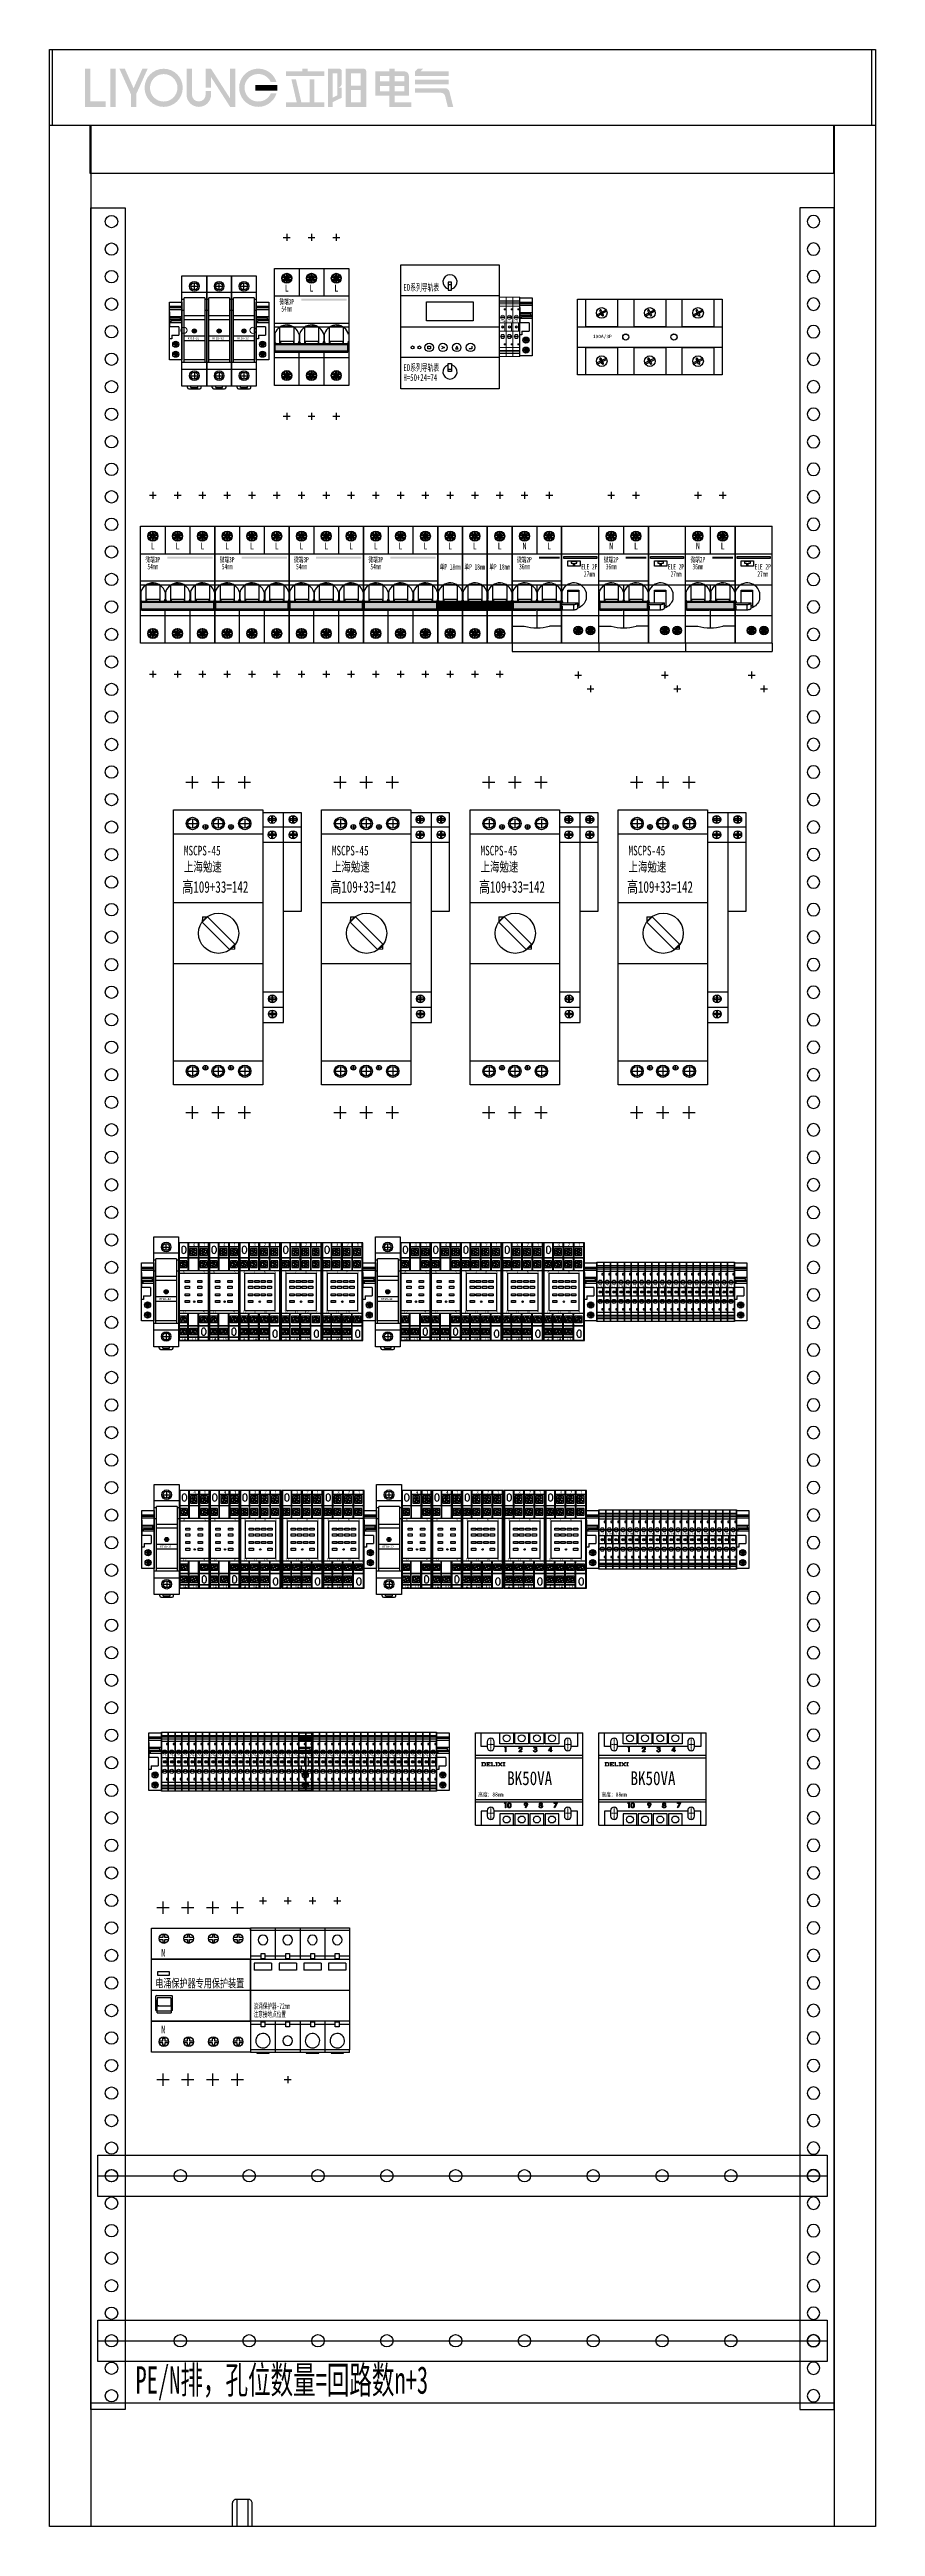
# Model space of a CAD drawing. Extents: x 1639723 to 1640323, y 413345 to 415145.
import ezdxf
from ezdxf.enums import TextEntityAlignment as Align

# ---------------------------------------------------------------- set-up
doc = ezdxf.new("R2010")
doc.units = 0
doc.header["$MEASUREMENT"] = 0
for name, pattern in [('CENTER', [2, 1.25, -0.25, 0.25, -0.25]), ('LYJS-XX', [0.35, 0.25, -0.1]), ('常规', [20, 10, 0, 10])]:
    doc.linetypes.add(name, pattern=pattern)
for name, color, linetype in [('dian', 7, 'Continuous'), ('EQUIP-插座', 3, 'Continuous'), ('LY-JS-BJ', 7, 'Continuous'), ('LY-JS-YQJ', 7, 'Continuous'), ('布置图', 20, 'Continuous'), ('注释', 1, 'Continuous'), ('照明平面设备层', 1, 'Continuous')]:
    doc.layers.add(name, color=color, linetype=linetype)
doc.layers.add('LY-二次控制图', color=7, linetype='Continuous', lineweight=18)
doc.styles.add('-宋体', font='', dxfattribs={"width": 0.65})
doc.styles.add('LY-SJ-元器件', font='', dxfattribs={"width": 0.6, "height": 4})
doc.styles.add('宋体', font='', dxfattribs={"width": 0.8, "height": 3.5})
doc.styles.get('-宋体').set_extended_font_data('NSimSun')
doc.styles.get('LY-SJ-元器件').set_extended_font_data('SimSun')
doc.styles.get('宋体').set_extended_font_data('SimSun')

# ---------------------------------------------------------------- blocks, each defined once
blk = doc.blocks.new('A$C621cb95d')
at = {"color": 0}
for p, q in [((0, -17.5), (65, -17.5)), ((10.2, -10), (17.2, -10)), ((13.8, -6.5), (13.8, -13.5)), ((29, -10), (36, -10)), ((32.5, -6.5), (32.5, -13.5)), ((48.2, -10), (55.2, -10)), ((51.8, -6.5), (51.8, -13.5)), ((93, -2.2), (65, -2.2)), ((65, -12.5), (93, -12.5)), ((65, -23.6), (93, -23.6)), ((0, -67.5), (65, -67.5)), ((21, -77.8), (20.9, -81.8)), ((21, -77.8), (24.8, -77.9)), ((44.7, -101.4), (40.7, -101.6)), ((44.7, -101.4), (44.6, -97.7)), ((65, -112), (0, -112)), ((65, -132.3), (80, -132.3)), ((65, -143.5), (80, -143.5)), ((0, -182.5), (65, -182.5)), ((10.2, -190), (17.2, -190)), ((13.8, -186.5), (13.8, -193.5)), ((29, -190), (36, -190)), ((32.5, -186.5), (32.5, -193.5)), ((48.2, -190), (55.2, -190)), ((51.8, -186.5), (51.8, -193.5))]:
    blk.add_line(p, q, dxfattribs=at)
at = {"color": 1}
for p, q in [((21.6, -12.5), (24.9, -12.5)), ((23.2, -10.9), (23.2, -14.1)), ((40.1, -12.5), (43.4, -12.5)), ((41.8, -10.9), (41.8, -14.1)), ((21.6, -187.5), (24.9, -187.5)), ((23.2, -189.1), (23.2, -185.9)), ((40.1, -187.5), (43.4, -187.5)), ((41.8, -189.1), (41.8, -185.9))]:
    blk.add_line(p, q, dxfattribs=at)
at = {"color": 0}
for points in [[(0, 0), (65, 0), (65, -200), (0, -200)], [(69.5, -7.5), (74.1, -7.5), (74.1, -6.6), (69.5, -6.6)], [(69.5, -18.5), (74.1, -18.5), (74.1, -17.7), (69.5, -17.7)], [(72.1, -9.4), (72.1, -4.8), (71.2, -4.8), (71.2, -9.4)], [(72.1, -20.5), (72.1, -15.9), (71.2, -15.9), (71.2, -20.5)], [(84.8, -7.5), (89.3, -7.5), (89.3, -6.6), (84.8, -6.6)], [(84.8, -18.5), (89.3, -18.5), (89.3, -17.7), (84.8, -17.7)], [(87.4, -9.4), (87.4, -4.8), (86.5, -4.8), (86.5, -9.4)], [(87.4, -20.5), (87.4, -15.9), (86.5, -15.9), (86.5, -20.5)], [(24.8, -77.9), (44.6, -97.7), (40.7, -101.6), (20.9, -81.8)], [(69.7, -137.8), (74.3, -137.8), (74.3, -136.9), (69.7, -136.9)], [(72.3, -139.7), (72.3, -135.1), (71.4, -135.1), (71.4, -139.7)], [(69.7, -148.9), (74.3, -148.9), (74.3, -148), (69.7, -148)], [(72.3, -150.8), (72.3, -146.2), (71.4, -146.2), (71.4, -150.8)]]:
    blk.add_lwpolyline(points, close=True, dxfattribs=at)
for points in [[(65, -154.7), (80, -154.7), (80, -2.2)], [(80, -73.7), (93, -73.7), (93, -2.2)]]:
    blk.add_lwpolyline(points, dxfattribs=at)
for centre, radius in [((13.8, -10), 4.5), ((13.8, -10), 3.5), ((32.5, -10), 4.5), ((32.5, -10), 3.5), ((51.8, -10), 4.5), ((51.8, -10), 3.5), ((71.7, -7.1), 2.89), ((71.7, -18.2), 2.89), ((86.9, -7.1), 2.89), ((86.9, -18.2), 2.89), ((32.8, -89.8), 14.6), ((71.9, -137.4), 2.89), ((71.9, -148.5), 2.89), ((13.8, -190), 4.5), ((13.8, -190), 3.5), ((32.5, -190), 4.5), ((32.5, -190), 3.5), ((51.8, -190), 4.5), ((51.8, -190), 3.5)]:
    blk.add_circle(centre, radius, dxfattribs=at)
at = {"layer": 'EQUIP-插座', "color": 1}
for p, q in [((9, 20), (18, 20)), ((13.5, 24.5), (13.5, 15.5)), ((28, 20), (37, 20)), ((32.5, 24.5), (32.5, 15.5)), ((47, 20), (56, 20)), ((51.5, 24.5), (51.5, 15.5)), ((13.5, -215.5), (13.5, -224.5)), ((32.5, -215.5), (32.5, -224.5)), ((51.5, -215.5), (51.5, -224.5)), ((9, -220), (18, -220)), ((28, -220), (37, -220)), ((47, -220), (56, -220))]:
    blk.add_line(p, q, dxfattribs=at)
at = {"layer": 'EQUIP-插座', "color": 4}
for centre in [(23.2, -12.5), (41.8, -12.5), (23.2, -187.5), (41.8, -187.5)]:
    blk.add_circle(centre, 1.75, dxfattribs=at)
at = {"color": 1, "style": '-宋体', "width": 0.7}
for s, height, p in [('MSCPS-45', 7, (7.6, -33.2)), ('高109+33=142', 8.4, (6.4, -60.3)), ('上海勉速', 7, (7.6, -44.9))]:
    blk.add_text(s, height=height, dxfattribs=at).set_placement(p)
blk = doc.blocks.new('KB0-MSCPS-45上海勉速-2024.1')
at = {"layer": '注释', "color": 6}
for centre in [(23.25, 192.5), (41.75, 192.5), (23.25, 17.5), (41.75, 17.5)]:
    blk.add_circle(centre, 1.75, dxfattribs=at)
at = {"color": 0}
blk.add_blockref('A$C621cb95d', (0, 205), dxfattribs=at)
blk = doc.blocks.new('微端3P-54mm-2022.1')
h = blk.add_hatch(color=3)
h.dxf.hatch_style = 1
h.paths.add_polyline_path([(52.5, 19), (52.5, 20.5), (19.5, 20.5), (19.5, 19)])
h = blk.add_hatch(color=0)
h.dxf.hatch_style = 1
h.paths.add_polyline_path([(53.3, -17.5), (53.3, -13), (0.7, -13), (0.7, -17.5)])
at = {"color": 1}
for p, q in [((6.5, 65), (11.5, 65)), ((9, 67.5), (9, 62.5)), ((24.5, 65), (29.5, 65)), ((27, 67.5), (27, 62.5)), ((42.5, 65), (47.5, 65)), ((45, 67.5), (45, 62.5)), ((0, 0), (54, 0)), ((6.5, -65), (11.5, -65)), ((9, -62.5), (9, -67.5)), ((24.5, -65), (29.5, -65)), ((27, -62.5), (27, -67.5)), ((42.5, -65), (47.5, -65)), ((45, -62.5), (45, -67.5))]:
    blk.add_line(p, q, dxfattribs=at)
at = {"color": 0}
for p, q in [((0, -42.5), (0, 42.5)), ((0, 42.5), (54, 42.5)), ((18, 42.5), (18, 22.5)), ((36, 42.5), (36, 22.5)), ((54, 42.5), (54, -42.5)), ((0, 22.5), (54, 22.5)), ((54, 2.5), (0, 2.5)), ((18, -42.5), (18, -17.5)), ((36, -17.5), (36, -42.5)), ((54, -22.5), (0, -22.5)), ((54, -42.5), (0, -42.5))]:
    blk.add_line(p, q, dxfattribs=at)
at = {"color": 0, "linetype": 'Continuous', "lineweight": 25}
for p, q in [((6.7, 37.8), (6.5, 37.6)), ((6.5, 37.6), (6.6, 37.5)), ((6.6, 37.5), (8.1, 35.9)), ((6.8, 37.7), (6.7, 37.8)), ((8.4, 36.1), (6.8, 37.7)), ((8.5, 37.7), (8.5, 36.5)), ((8.5, 37.7), (8.9, 36.3)), ((9.5, 37.7), (8.5, 37.7)), ((8.5, 36.5), (8.9, 36)), ((9.1, 36.3), (8.9, 36.3)), ((8.9, 36.3), (8.9, 36)), ((9.5, 37.7), (9.1, 36.3)), ((9.5, 36.5), (9.1, 36)), ((9.1, 36), (9.1, 36.3)), ((9.5, 36.5), (9.5, 37.7)), ((11.2, 37.7), (9.6, 36.1)), ((9.9, 35.9), (11.4, 37.5)), ((11.3, 37.8), (11.2, 37.7)), ((11.5, 37.6), (11.3, 37.8)), ((11.4, 37.5), (11.5, 37.6)), ((24.7, 37.8), (24.5, 37.6)), ((24.5, 37.6), (24.6, 37.5)), ((24.6, 37.5), (26.1, 35.9)), ((24.8, 37.7), (24.7, 37.8)), ((26.4, 36.1), (24.8, 37.7)), ((27.5, 37.7), (26.5, 37.7)), ((26.5, 37.7), (26.5, 36.5)), ((26.5, 37.7), (26.9, 36.3)), ((26.5, 36.5), (26.9, 36)), ((26.9, 36.3), (26.9, 36)), ((27.1, 36.3), (26.9, 36.3)), ((27.5, 37.7), (27.1, 36.3)), ((27.5, 36.5), (27.1, 36)), ((27.1, 36), (27.1, 36.3)), ((27.5, 36.5), (27.5, 37.7)), ((29.2, 37.7), (27.6, 36.1)), ((27.9, 35.9), (29.4, 37.5)), ((29.3, 37.8), (29.2, 37.7)), ((29.5, 37.6), (29.3, 37.8)), ((29.4, 37.5), (29.5, 37.6)), ((42.7, 37.8), (42.5, 37.6)), ((42.5, 37.6), (42.6, 37.5)), ((42.6, 37.5), (44.1, 35.9)), ((42.8, 37.7), (42.7, 37.8)), ((44.4, 36.1), (42.8, 37.7)), ((44.5, 37.7), (44.9, 36.3)), ((45.5, 37.7), (44.5, 37.7)), ((44.5, 37.7), (44.5, 36.5)), ((44.5, 36.5), (44.9, 36)), ((44.9, 36.3), (44.9, 36)), ((45.1, 36.3), (44.9, 36.3)), ((45.5, 37.7), (45.1, 36.3)), ((45.5, 36.5), (45.1, 36)), ((45.1, 36), (45.1, 36.3)), ((45.5, 36.5), (45.5, 37.7)), ((47.2, 37.7), (45.6, 36.1)), ((45.9, 35.9), (47.4, 37.5)), ((47.3, 37.8), (47.2, 37.7)), ((47.5, 37.6), (47.3, 37.8)), ((47.4, 37.5), (47.5, 37.6)), ((7.9, 35.9), (5.6, 35.9)), ((5.6, 34.7), (7.9, 34.7)), ((6.6, 33.1), (6.5, 33)), ((6.5, 33), (6.7, 32.8)), ((8.1, 34.7), (6.6, 33.1)), ((6.7, 32.8), (6.8, 32.9)), ((6.8, 32.9), (8.4, 34.5)), ((7.3, 35.9), (7.3, 34.7)), ((7.3, 35.9), (8, 35.5)), ((7.3, 34.7), (8, 35.2)), ((8, 35.5), (8, 35.2)), ((8.2, 35.5), (8, 35.5)), ((8, 35.2), (8.2, 35.2)), ((8.5, 34.2), (8.9, 34.7)), ((8.5, 33), (8.9, 34.3)), ((8.5, 34.2), (8.5, 33)), ((8.5, 33), (9.5, 33)), ((8.9, 34.7), (8.9, 34.3)), ((8.9, 34.3), (9.1, 34.3)), ((9, 31.8), (9, 32.1)), ((9.5, 34.2), (9.1, 34.7)), ((9.1, 34.3), (9.1, 34.7)), ((9.1, 34.3), (9.5, 33)), ((9.5, 33), (9.5, 34.2)), ((9.6, 34.5), (11.2, 32.9)), ((10, 35.5), (9.7, 35.5)), ((9.7, 35.2), (10, 35.2)), ((11.4, 33.1), (9.9, 34.7)), ((10.7, 35.9), (10, 35.5)), ((10, 35.2), (10, 35.5)), ((10.7, 34.7), (10, 35.2)), ((12.4, 35.9), (10.1, 35.9)), ((10.1, 34.7), (12.4, 34.7)), ((10.7, 34.7), (10.7, 35.9)), ((11.2, 32.9), (11.3, 32.8)), ((11.3, 32.8), (11.5, 33)), ((11.5, 33), (11.4, 33.1)), ((25.9, 35.9), (23.6, 35.9)), ((23.6, 34.7), (25.9, 34.7)), ((24.6, 33.1), (24.5, 33)), ((24.5, 33), (24.7, 32.8)), ((26.1, 34.7), (24.6, 33.1)), ((24.7, 32.8), (24.8, 32.9)), ((24.8, 32.9), (26.4, 34.5)), ((25.3, 35.9), (25.3, 34.7)), ((25.3, 35.9), (26, 35.5)), ((25.3, 34.7), (26, 35.2)), ((26, 35.5), (26, 35.2)), ((26.2, 35.5), (26, 35.5)), ((26, 35.2), (26.2, 35.2)), ((26.5, 34.2), (26.9, 34.7)), ((26.5, 33), (26.9, 34.3)), ((26.5, 34.2), (26.5, 33)), ((26.5, 33), (27.5, 33)), ((26.9, 34.7), (26.9, 34.3)), ((26.9, 34.3), (27.1, 34.3)), ((27, 31.8), (27, 32.1)), ((27.1, 34.3), (27.1, 34.7)), ((27.5, 34.2), (27.1, 34.7)), ((27.1, 34.3), (27.5, 33)), ((27.5, 33), (27.5, 34.2)), ((27.6, 34.5), (29.2, 32.9)), ((28, 35.5), (27.7, 35.5)), ((27.7, 35.2), (28, 35.2)), ((29.4, 33.1), (27.9, 34.7)), ((28.7, 35.9), (28, 35.5)), ((28, 35.2), (28, 35.5)), ((28.7, 34.7), (28, 35.2)), ((30.4, 35.9), (28.1, 35.9)), ((28.1, 34.7), (30.4, 34.7)), ((28.7, 34.7), (28.7, 35.9)), ((29.2, 32.9), (29.3, 32.8)), ((29.3, 32.8), (29.5, 33)), ((29.5, 33), (29.4, 33.1)), ((43.9, 35.9), (41.6, 35.9)), ((41.6, 34.7), (43.9, 34.7)), ((42.6, 33.1), (42.5, 33)), ((42.5, 33), (42.7, 32.8)), ((44.1, 34.7), (42.6, 33.1)), ((42.7, 32.8), (42.8, 32.9)), ((42.8, 32.9), (44.4, 34.5)), ((43.3, 35.9), (43.3, 34.7)), ((43.3, 35.9), (44, 35.5)), ((43.3, 34.7), (44, 35.2)), ((44, 35.5), (44, 35.2)), ((44.2, 35.5), (44, 35.5)), ((44, 35.2), (44.2, 35.2)), ((44.5, 34.2), (44.9, 34.7)), ((44.5, 33), (44.9, 34.3)), ((44.5, 34.2), (44.5, 33)), ((44.5, 33), (45.5, 33)), ((44.9, 34.7), (44.9, 34.3)), ((44.9, 34.3), (45.1, 34.3)), ((45, 31.8), (45, 32.1)), ((45.1, 34.3), (45.1, 34.7)), ((45.5, 34.2), (45.1, 34.7)), ((45.1, 34.3), (45.5, 33)), ((45.5, 33), (45.5, 34.2)), ((45.6, 34.5), (47.2, 32.9)), ((46, 35.5), (45.7, 35.5)), ((45.7, 35.2), (46, 35.2)), ((47.4, 33.1), (45.9, 34.7)), ((46.7, 35.9), (46, 35.5)), ((46, 35.2), (46, 35.5)), ((46.7, 34.7), (46, 35.2)), ((48.4, 35.9), (46.1, 35.9)), ((46.1, 34.7), (48.4, 34.7)), ((46.7, 34.7), (46.7, 35.9)), ((47.2, 32.9), (47.3, 32.8)), ((47.3, 32.8), (47.5, 33)), ((47.5, 33), (47.4, 33.1)), ((0.3, -5.5), (0.3, -10.5)), ((53.3, -12.2), (0.7, -12.2)), ((0.7, -18.4), (0.7, -12.2)), ((53.3, -12.4), (0.7, -12.4)), ((53.3, -13), (0.7, -13)), ((0.7, -17.5), (53.3, -17.5)), ((4.1, -12.2), (4.1, -0.4)), ((4.4, -10.4), (4.4, -12.2)), ((4.4, -10.4), (13.8, -10.4)), ((13.8, -10.4), (13.8, -12.2)), ((14.1, -0.4), (14.1, -12.2)), ((18, -5.5), (18, -10.5)), ((18.3, -5.5), (18.3, -10.5)), ((22.1, -12.2), (22.1, -0.4)), ((22.4, -10.4), (22.4, -12.2)), ((22.4, -10.4), (31.8, -10.4)), ((31.8, -10.4), (31.8, -12.2)), ((32.1, -0.4), (32.1, -12.2)), ((36, -5.5), (36, -10.5)), ((36.3, -5.5), (36.3, -10.5)), ((40.1, -12.2), (40.1, -0.4)), ((40.4, -10.4), (40.4, -12.2)), ((40.4, -10.4), (49.8, -10.4)), ((49.8, -10.4), (49.8, -12.2)), ((50.1, -0.4), (50.1, -12.2)), ((53.3, -18.4), (53.3, -12.2)), ((54, -5.5), (54, -10.5)), ((0.7, -18.1), (53.3, -18.1)), ((0.7, -18.4), (53.3, -18.4)), ((7.9, -34.8), (5.6, -34.8)), ((5.6, -36), (7.9, -36)), ((6.7, -32.9), (6.5, -33.1)), ((6.5, -33.1), (6.6, -33.2)), ((6.6, -33.2), (8.1, -34.8)), ((6.8, -33), (6.7, -32.9)), ((8.4, -34.6), (6.8, -33)), ((7.3, -34.8), (7.3, -36)), ((7.3, -34.8), (8, -35.2)), ((7.3, -36), (8, -35.5)), ((8, -35.2), (8, -35.5)), ((8.2, -35.2), (8, -35.2)), ((8, -35.5), (8.2, -35.5)), ((8.5, -33), (8.9, -34.4)), ((9.5, -33), (8.5, -33)), ((8.5, -33), (8.5, -34.2)), ((8.5, -34.2), (8.9, -34.7)), ((9.1, -34.4), (8.9, -34.4)), ((8.9, -34.4), (8.9, -34.7)), ((9.5, -33), (9.1, -34.4)), ((9.5, -34.2), (9.1, -34.7)), ((9.1, -34.7), (9.1, -34.4)), ((9.5, -34.2), (9.5, -33)), ((11.2, -33), (9.6, -34.6)), ((10, -35.2), (9.7, -35.2)), ((9.7, -35.5), (10, -35.5)), ((9.9, -34.8), (11.4, -33.2)), ((10.7, -34.8), (10, -35.2)), ((10, -35.5), (10, -35.2)), ((10.7, -36), (10, -35.5)), ((12.4, -34.8), (10.1, -34.8)), ((10.1, -36), (12.4, -36)), ((10.7, -36), (10.7, -34.8)), ((11.3, -32.9), (11.2, -33)), ((11.5, -33.1), (11.3, -32.9)), ((11.4, -33.2), (11.5, -33.1)), ((25.9, -34.8), (23.6, -34.8)), ((23.6, -36), (25.9, -36)), ((24.7, -32.9), (24.5, -33.1)), ((24.5, -33.1), (24.6, -33.2)), ((24.6, -33.2), (26.1, -34.8)), ((24.8, -33), (24.7, -32.9)), ((26.4, -34.6), (24.8, -33)), ((25.3, -34.8), (25.3, -36)), ((25.3, -34.8), (26, -35.2)), ((25.3, -36), (26, -35.5)), ((26, -35.2), (26, -35.5)), ((26.2, -35.2), (26, -35.2)), ((26, -35.5), (26.2, -35.5)), ((26.5, -33), (26.5, -34.2)), ((27.5, -33), (26.5, -33)), ((26.5, -33), (26.9, -34.4)), ((26.5, -34.2), (26.9, -34.7)), ((27.1, -34.4), (26.9, -34.4)), ((26.9, -34.4), (26.9, -34.7)), ((27.5, -33), (27.1, -34.4)), ((27.5, -34.2), (27.1, -34.7)), ((27.1, -34.7), (27.1, -34.4)), ((27.5, -34.2), (27.5, -33)), ((29.2, -33), (27.6, -34.6)), ((28, -35.2), (27.7, -35.2)), ((27.7, -35.5), (28, -35.5)), ((27.9, -34.8), (29.4, -33.2)), ((28.7, -34.8), (28, -35.2)), ((28, -35.5), (28, -35.2)), ((28.7, -36), (28, -35.5)), ((30.4, -34.8), (28.1, -34.8)), ((28.1, -36), (30.4, -36)), ((28.7, -36), (28.7, -34.8)), ((29.3, -32.9), (29.2, -33)), ((29.5, -33.1), (29.3, -32.9)), ((29.4, -33.2), (29.5, -33.1)), ((43.9, -34.8), (41.6, -34.8)), ((41.6, -36), (43.9, -36)), ((42.7, -32.9), (42.5, -33.1)), ((42.5, -33.1), (42.6, -33.2)), ((42.6, -33.2), (44.1, -34.8)), ((42.8, -33), (42.7, -32.9)), ((44.4, -34.6), (42.8, -33)), ((43.3, -34.8), (44, -35.2)), ((43.3, -34.8), (43.3, -36)), ((43.3, -36), (44, -35.5)), ((44, -35.2), (44, -35.5)), ((44.2, -35.2), (44, -35.2)), ((44, -35.5), (44.2, -35.5)), ((44.5, -33), (44.9, -34.4)), ((45.5, -33), (44.5, -33)), ((44.5, -33), (44.5, -34.2)), ((44.5, -34.2), (44.9, -34.7)), ((44.9, -34.4), (44.9, -34.7)), ((45.1, -34.4), (44.9, -34.4)), ((45.5, -33), (45.1, -34.4)), ((45.5, -34.2), (45.1, -34.7)), ((45.1, -34.7), (45.1, -34.4)), ((45.5, -34.2), (45.5, -33)), ((47.2, -33), (45.6, -34.6)), ((46, -35.2), (45.7, -35.2)), ((45.7, -35.5), (46, -35.5)), ((45.9, -34.8), (47.4, -33.2)), ((46.7, -34.8), (46, -35.2)), ((46, -35.5), (46, -35.2)), ((46.7, -36), (46, -35.5)), ((48.4, -34.8), (46.1, -34.8)), ((46.1, -36), (48.4, -36)), ((46.7, -36), (46.7, -34.8)), ((47.3, -32.9), (47.2, -33)), ((47.5, -33.1), (47.3, -32.9)), ((47.4, -33.2), (47.5, -33.1)), ((6.6, -37.6), (6.5, -37.7)), ((6.5, -37.7), (6.7, -37.9)), ((8.1, -36), (6.6, -37.6)), ((6.7, -37.9), (6.8, -37.8)), ((6.8, -37.8), (8.4, -36.2)), ((8.5, -36.6), (8.9, -36.1)), ((8.5, -37.7), (8.9, -36.4)), ((8.5, -36.6), (8.5, -37.7)), ((8.5, -37.7), (9.5, -37.7)), ((8.9, -36.1), (8.9, -36.4)), ((8.9, -36.4), (9.1, -36.4)), ((9, -38.9), (9, -38.6)), ((9.5, -36.6), (9.1, -36)), ((9.1, -36.4), (9.1, -36)), ((9.1, -36.4), (9.5, -37.7)), ((9.5, -37.7), (9.5, -36.6)), ((9.6, -36.2), (11.2, -37.8)), ((11.4, -37.6), (9.9, -36)), ((11.2, -37.8), (11.3, -37.9)), ((11.3, -37.9), (11.5, -37.7)), ((11.5, -37.7), (11.4, -37.6)), ((24.6, -37.6), (24.5, -37.7)), ((24.5, -37.7), (24.7, -37.9)), ((26.1, -36), (24.6, -37.6)), ((24.7, -37.9), (24.8, -37.8)), ((24.8, -37.8), (26.4, -36.2)), ((26.5, -36.6), (26.9, -36.1)), ((26.5, -37.7), (26.9, -36.4)), ((26.5, -36.6), (26.5, -37.7)), ((26.5, -37.7), (27.5, -37.7)), ((26.9, -36.1), (26.9, -36.4)), ((26.9, -36.4), (27.1, -36.4)), ((27, -38.9), (27, -38.6)), ((27.1, -36.4), (27.1, -36)), ((27.5, -36.6), (27.1, -36)), ((27.1, -36.4), (27.5, -37.7)), ((27.5, -37.7), (27.5, -36.6)), ((27.6, -36.2), (29.2, -37.8)), ((29.4, -37.6), (27.9, -36)), ((29.2, -37.8), (29.3, -37.9)), ((29.3, -37.9), (29.5, -37.7)), ((29.5, -37.7), (29.4, -37.6)), ((42.6, -37.6), (42.5, -37.7)), ((42.5, -37.7), (42.7, -37.9)), ((44.1, -36), (42.6, -37.6)), ((42.7, -37.9), (42.8, -37.8)), ((42.8, -37.8), (44.4, -36.2)), ((44.5, -36.6), (44.9, -36.1)), ((44.5, -37.7), (44.9, -36.4)), ((44.5, -36.6), (44.5, -37.7)), ((44.5, -37.7), (45.5, -37.7)), ((44.9, -36.1), (44.9, -36.4)), ((44.9, -36.4), (45.1, -36.4)), ((45, -38.9), (45, -38.6)), ((45.1, -36.4), (45.1, -36)), ((45.5, -36.6), (45.1, -36)), ((45.1, -36.4), (45.5, -37.7)), ((45.5, -37.7), (45.5, -36.6)), ((45.6, -36.2), (47.2, -37.8)), ((47.4, -37.6), (45.9, -36)), ((47.2, -37.8), (47.3, -37.9)), ((47.3, -37.9), (47.5, -37.7)), ((47.5, -37.7), (47.4, -37.6))]:
    blk.add_line(p, q, dxfattribs=at)
at = {"color": 0}
for centre, radius in [((9, 35.3), 3.64), ((9, 35.3), 3.39), ((27, 35.3), 3.64), ((27, 35.3), 3.39), ((45, 35.3), 3.64), ((45, 35.3), 3.39), ((9, -35.4), 3.64), ((9, -35.4), 3.39), ((27, -35.4), 3.64), ((27, -35.4), 3.39), ((45, -35.4), 3.64), ((45, -35.4), 3.39)]:
    blk.add_circle(centre, radius, dxfattribs=at)
at = {"color": 0, "linetype": 'Continuous', "lineweight": 25}
for centre in [(9, 35.3), (27, 35.3), (45, 35.3), (9, -35.4), (27, -35.4), (45, -35.4)]:
    blk.add_circle(centre, 3.5, dxfattribs=at)
for centre, radius, start, end in [((9, 35.3), 3.25, 137.6454, 169.3613), ((9, 35.3), 3.25, 47.6454, 132.3546), ((7.9, 36.5), 0.552, 270, 360), ((10.1, 36.5), 0.552, 180, 270), ((9, 35.3), 3.25, 10.6387, 42.3546), ((27, 35.3), 3.25, 137.6454, 169.3613), ((27, 35.3), 3.25, 47.6454, 132.3546), ((25.9, 36.5), 0.552, 270, 360), ((28.1, 36.5), 0.552, 180, 270), ((27, 35.3), 3.25, 10.6387, 42.3546), ((45, 35.3), 3.25, 137.6454, 169.3613), ((45, 35.3), 3.25, 47.6454, 132.3546), ((43.9, 36.5), 0.552, 270, 360), ((46.1, 36.5), 0.552, 180, 270), ((45, 35.3), 3.25, 10.6387, 42.3546), ((9, 35.3), 3.25, 190.6387, 222.3546), ((9, 35.3), 3.25, 227.6454, 312.3546), ((7.9, 34.2), 0.552, 0, 90), ((8.2, 36.7), 1.27, 275.7409, 278.1372), ((8.1, 37.8), 2.31, 274.6869, 276.011), ((8.1, 32.9), 2.31, 83.234, 85.2255), ((8.2, 34.3), 0.834, 77.8753, 83.3489), ((8.3, 36), 0.494, 282.0203, 298.836), ((8.2, 36.2), 0.747, 278.1332, 282.1859), ((8.3, 34.6), 0.5, 58.0737, 77.8061), ((8.2, 36.1), 0.641, 299.0084, 316.9423), ((8.2, 34.5), 0.636, 37.8376, 58.3835), ((8.3, 36), 0.506, 316.5183, 337.4465), ((8.3, 34.6), 0.49, 22.029, 37.4855), ((6.6, 36.6), 2.31, 342.9388, 344.9228), ((8, 36.1), 0.834, 337.6013, 343.0532), ((8.1, 34.5), 0.747, 18.1694, 22.2379), ((7.6, 34.4), 1.27, 15.7681, 18.1735), ((6.6, 34.1), 2.31, 14.7102, 16.0393), ((11.4, 36.6), 2.31, 195.0773, 196.4013), ((11.4, 34.1), 2.31, 162.9388, 164.9228), ((9.9, 36.1), 0.747, 198.5233, 202.5755), ((10.4, 36.3), 1.27, 196.1312, 198.5273), ((9.7, 36), 0.49, 202.3673, 217.7617), ((9.7, 34.6), 0.506, 136.5183, 157.4465), ((10, 34.5), 0.834, 157.6013, 163.0532), ((9.8, 36.1), 0.636, 218.1132, 238.5766), ((9.8, 34.5), 0.641, 119.0082, 136.9423), ((9.7, 36), 0.5, 238.269, 257.922), ((9.7, 34.7), 0.494, 102.021, 118.8359), ((10.1, 34.2), 0.552, 90, 180), ((9.8, 36.3), 0.834, 257.9903, 263.442), ((9.8, 33.9), 1.27, 95.7421, 98.1383), ((9.7, 34.4), 0.747, 98.1342, 102.1867), ((9.9, 37.8), 2.31, 263.3277, 265.3115), ((9.9, 32.9), 2.31, 94.6881, 96.0122), ((9, 35.3), 3.25, 317.6454, 349.3613), ((27, 35.3), 3.25, 190.6387, 222.3546), ((27, 35.3), 3.25, 227.6454, 312.3546), ((25.9, 34.2), 0.552, 0, 90), ((26.2, 36.7), 1.27, 275.7409, 278.1372), ((26.1, 37.8), 2.31, 274.6869, 276.011), ((26.1, 32.9), 2.31, 83.234, 85.2255), ((26.2, 34.3), 0.834, 77.8753, 83.3489), ((26.3, 36), 0.494, 282.0203, 298.836), ((26.2, 36.2), 0.747, 278.1332, 282.1859), ((26.3, 34.6), 0.5, 58.0737, 77.8061), ((26.2, 36.1), 0.641, 299.0084, 316.9423), ((26.2, 34.5), 0.636, 37.8376, 58.3835), ((26.3, 36), 0.506, 316.5183, 337.4465), ((26.3, 34.6), 0.49, 22.029, 37.4855), ((24.6, 36.6), 2.31, 342.9388, 344.9228), ((26, 36.1), 0.834, 337.6013, 343.0532), ((26.1, 34.5), 0.747, 18.1694, 22.2379), ((25.6, 34.4), 1.27, 15.7681, 18.1735), ((24.6, 34.1), 2.31, 14.7102, 16.0393), ((29.4, 36.6), 2.31, 195.0773, 196.4013), ((29.4, 34.1), 2.31, 162.9388, 164.9228), ((27.9, 36.1), 0.747, 198.5233, 202.5755), ((28.4, 36.3), 1.27, 196.1312, 198.5273), ((27.7, 36), 0.49, 202.3673, 217.7617), ((27.7, 34.6), 0.506, 136.5183, 157.4465), ((28, 34.5), 0.834, 157.6013, 163.0532), ((27.8, 36.1), 0.636, 218.1132, 238.5766), ((27.8, 34.5), 0.641, 119.0082, 136.9423), ((27.7, 36), 0.5, 238.269, 257.922), ((27.7, 34.7), 0.494, 102.021, 118.8359), ((28.1, 34.2), 0.552, 90, 180), ((27.8, 36.3), 0.834, 257.9903, 263.442), ((27.8, 33.9), 1.27, 95.7421, 98.1383), ((27.7, 34.4), 0.747, 98.1342, 102.1867), ((27.9, 37.8), 2.31, 263.3277, 265.3115), ((27.9, 32.9), 2.31, 94.6881, 96.0122), ((27, 35.3), 3.25, 317.6454, 349.3613), ((45, 35.3), 3.25, 190.6387, 222.3546), ((45, 35.3), 3.25, 227.6454, 312.3546), ((43.9, 34.2), 0.552, 0, 90), ((44.2, 36.7), 1.27, 275.7409, 278.1372), ((44.1, 37.8), 2.31, 274.6869, 276.011), ((44.1, 32.9), 2.31, 83.234, 85.2255), ((44.2, 34.3), 0.834, 77.8753, 83.3489), ((44.3, 36), 0.494, 282.0203, 298.836), ((44.2, 36.2), 0.747, 278.1332, 282.1859), ((44.3, 34.6), 0.5, 58.0737, 77.8061), ((44.2, 36.1), 0.641, 299.0084, 316.9423), ((44.2, 34.5), 0.636, 37.8376, 58.3835), ((44.3, 36), 0.506, 316.5183, 337.4465), ((44.3, 34.6), 0.49, 22.029, 37.4855), ((42.6, 36.6), 2.31, 342.9388, 344.9228), ((44, 36.1), 0.834, 337.6013, 343.0532), ((44.1, 34.5), 0.747, 18.1694, 22.2379), ((43.6, 34.4), 1.27, 15.7681, 18.1735), ((42.6, 34.1), 2.31, 14.7102, 16.0393), ((47.4, 36.6), 2.31, 195.0773, 196.4013), ((47.4, 34.1), 2.31, 162.9388, 164.9228), ((45.9, 36.1), 0.747, 198.5233, 202.5755), ((46.4, 36.3), 1.27, 196.1312, 198.5273), ((45.7, 36), 0.49, 202.3673, 217.7617), ((45.7, 34.6), 0.506, 136.5183, 157.4465), ((46, 34.5), 0.834, 157.6013, 163.0532), ((45.8, 36.1), 0.636, 218.1132, 238.5766), ((45.8, 34.5), 0.641, 119.0082, 136.9423), ((45.7, 36), 0.5, 238.269, 257.922), ((45.7, 34.7), 0.494, 102.021, 118.8359), ((46.1, 34.2), 0.552, 90, 180), ((45.8, 36.3), 0.834, 257.9903, 263.442), ((45.8, 33.9), 1.27, 95.7421, 98.1383), ((45.7, 34.4), 0.747, 98.1342, 102.1867), ((45.9, 37.8), 2.31, 263.3277, 265.3115), ((45.9, 32.9), 2.31, 94.6881, 96.0122), ((45, 35.3), 3.25, 317.6454, 349.3613), ((9.1, -7.8), 9.19, 87.8849, 160.4296), ((8.9, -15.2), 15.6, 94.6966, 107.9265), ((9.1, -16.7), 17.1, 89.9904, 94.9002), ((9.1, -16.2), 16.6, 75.7297, 90.1184), ((9, -7.9), 9.23, 15.0474, 87.2502), ((27.1, -7.8), 9.19, 87.8849, 160.4296), ((26.9, -15.2), 15.6, 94.6966, 107.9265), ((27.1, -16.7), 17.1, 89.9904, 94.9002), ((27.1, -16.2), 16.6, 75.7297, 90.1184), ((27, -7.9), 9.23, 15.0474, 87.2502), ((45.1, -7.8), 9.19, 87.8849, 160.4296), ((44.9, -15.2), 15.6, 94.6966, 107.9265), ((45.1, -16.7), 17.1, 89.9904, 94.9002), ((45.1, -16.2), 16.6, 75.7297, 90.1184), ((45, -7.9), 9.23, 15.0474, 87.2502), ((9.4, -8), 9.46, 160.057, 164.6179), ((29.6, -1.8), 30.6, 196.4297, 196.8694), ((16.6, -5.8), 17, 196.781, 197.5735), ((10, -7.9), 10.1, 197.5731, 198.8992), ((6.9, -9), 6.85, 198.859, 201.3043), ((5, -9.7), 4.71, 201.1482, 208.2485), ((13.7, -5), 14.7, 208.3279, 209.4703), ((10, -12.6), 12.9, 72.7867, 75.5196), ((5.8, -26.4), 27.4, 72.3845, 73.0215), ((13.6, -9.9), 4.27, 329.3774, 337.9794), ((7.4, -6.4), 11.4, 329.2292, 329.8147), ((11.2, -9), 6.88, 337.958, 342.3373), ((-11.7, -1.9), 30.9, 343.1981, 343.8522), ((5.6, -7.1), 12.8, 342.1258, 343.1767), ((27.4, -8), 9.46, 160.057, 164.6179), ((47.6, -1.8), 30.6, 196.4297, 196.8694), ((34.6, -5.8), 17, 196.781, 197.5735), ((28, -7.9), 10.1, 197.5731, 198.8992), ((24.9, -9), 6.85, 198.859, 201.3043), ((23, -9.7), 4.71, 201.1482, 208.2485), ((31.7, -5), 14.7, 208.3279, 209.4703), ((28, -12.6), 12.9, 72.7867, 75.5196), ((23.8, -26.4), 27.4, 72.3845, 73.0215), ((31.6, -9.9), 4.27, 329.3774, 337.9794), ((25.4, -6.4), 11.4, 329.2292, 329.8147), ((29.2, -9), 6.88, 337.958, 342.3373), ((6.3, -1.9), 30.9, 343.1981, 343.8522), ((23.6, -7.1), 12.8, 342.1258, 343.1767), ((45.4, -8), 9.46, 160.057, 164.6179), ((65.6, -1.8), 30.6, 196.4297, 196.8694), ((52.6, -5.8), 17, 196.781, 197.5735), ((46, -7.9), 10.1, 197.5731, 198.8992), ((42.9, -9), 6.85, 198.859, 201.3043), ((41, -9.7), 4.71, 201.1482, 208.2485), ((49.7, -5), 14.7, 208.3279, 209.4703), ((46, -12.6), 12.9, 72.7867, 75.5196), ((41.8, -26.4), 27.4, 72.3845, 73.0215), ((49.6, -9.9), 4.27, 329.3774, 337.9794), ((43.4, -6.4), 11.4, 329.2292, 329.8147), ((47.2, -9), 6.88, 337.958, 342.3373), ((24.3, -1.9), 30.9, 343.1981, 343.8522), ((41.6, -7.1), 12.8, 342.1258, 343.1767), ((9, -35.4), 3.25, 137.6454, 169.3613), ((9, -35.4), 3.25, 190.6387, 222.3546), ((9, -35.4), 3.25, 47.6454, 132.3546), ((7.9, -34.2), 0.552, 270, 360), ((7.9, -36.6), 0.552, 0, 90), ((8.2, -34), 1.27, 275.7409, 278.1372), ((8.1, -32.9), 2.31, 274.6869, 276.011), ((8.1, -37.9), 2.31, 83.234, 85.2255), ((8.2, -36.4), 0.834, 77.8753, 83.3489), ((8.3, -34.7), 0.494, 282.0203, 298.836), ((8.2, -34.5), 0.747, 278.1332, 282.1859), ((8.3, -36.1), 0.5, 58.0737, 77.8061), ((8.2, -34.6), 0.641, 299.0084, 316.9423), ((8.2, -36.2), 0.636, 37.8376, 58.3835), ((8.3, -34.7), 0.506, 316.5183, 337.4465), ((8.3, -36.1), 0.49, 22.029, 37.4855), ((6.6, -34.1), 2.31, 342.9388, 344.9228), ((8, -34.6), 0.834, 337.6013, 343.0532), ((8.1, -36.2), 0.747, 18.1694, 22.2379), ((7.6, -36.3), 1.27, 15.7681, 18.1735), ((11.4, -34.1), 2.31, 195.0773, 196.4013), ((11.4, -36.7), 2.31, 162.9388, 164.9228), ((10.4, -34.4), 1.27, 196.1312, 198.5273), ((9.7, -34.7), 0.49, 202.3673, 217.7617), ((9.9, -34.6), 0.747, 198.5233, 202.5755), ((9.7, -36.1), 0.506, 136.5183, 157.4465), ((10, -36.2), 0.834, 157.6013, 163.0532), ((9.8, -34.6), 0.636, 218.1132, 238.5766), ((9.8, -36.2), 0.641, 119.0082, 136.9423), ((9.7, -34.7), 0.5, 238.269, 257.922), ((10.1, -34.2), 0.552, 180, 270), ((9.7, -36.1), 0.494, 102.021, 118.8359), ((10.1, -36.6), 0.552, 90, 180), ((9.8, -34.4), 0.834, 257.9903, 263.442), ((9.7, -36.3), 0.747, 98.1342, 102.1867), ((9.8, -36.8), 1.27, 95.7421, 98.1383), ((9.9, -32.9), 2.31, 263.3277, 265.3115), ((9.9, -37.9), 2.31, 94.6881, 96.0122), ((9, -35.4), 3.25, 10.6387, 42.3546), ((9, -35.4), 3.25, 317.6454, 349.3613), ((27, -35.4), 3.25, 137.6454, 169.3613), ((27, -35.4), 3.25, 190.6387, 222.3546), ((27, -35.4), 3.25, 47.6454, 132.3546), ((25.9, -34.2), 0.552, 270, 360), ((25.9, -36.6), 0.552, 0, 90), ((26.2, -34), 1.27, 275.7409, 278.1372), ((26.1, -32.9), 2.31, 274.6869, 276.011), ((26.1, -37.9), 2.31, 83.234, 85.2255), ((26.2, -36.4), 0.834, 77.8753, 83.3489), ((26.3, -34.7), 0.494, 282.0203, 298.836), ((26.2, -34.5), 0.747, 278.1332, 282.1859), ((26.3, -36.1), 0.5, 58.0737, 77.8061), ((26.2, -34.6), 0.641, 299.0084, 316.9423), ((26.2, -36.2), 0.636, 37.8376, 58.3835), ((26.3, -34.7), 0.506, 316.5183, 337.4465), ((26.3, -36.1), 0.49, 22.029, 37.4855), ((24.6, -34.1), 2.31, 342.9388, 344.9228), ((26, -34.6), 0.834, 337.6013, 343.0532), ((26.1, -36.2), 0.747, 18.1694, 22.2379), ((25.6, -36.3), 1.27, 15.7681, 18.1735), ((29.4, -34.1), 2.31, 195.0773, 196.4013), ((29.4, -36.7), 2.31, 162.9388, 164.9228), ((28.4, -34.4), 1.27, 196.1312, 198.5273), ((27.7, -34.7), 0.49, 202.3673, 217.7617), ((27.9, -34.6), 0.747, 198.5233, 202.5755), ((27.7, -36.1), 0.506, 136.5183, 157.4465), ((28, -36.2), 0.834, 157.6013, 163.0532), ((27.8, -34.6), 0.636, 218.1132, 238.5766), ((27.8, -36.2), 0.641, 119.0082, 136.9423), ((27.7, -34.7), 0.5, 238.269, 257.922), ((28.1, -34.2), 0.552, 180, 270), ((27.7, -36.1), 0.494, 102.021, 118.8359), ((28.1, -36.6), 0.552, 90, 180), ((27.8, -34.4), 0.834, 257.9903, 263.442), ((27.7, -36.3), 0.747, 98.1342, 102.1867), ((27.8, -36.8), 1.27, 95.7421, 98.1383), ((27.9, -32.9), 2.31, 263.3277, 265.3115), ((27.9, -37.9), 2.31, 94.6881, 96.0122), ((27, -35.4), 3.25, 10.6387, 42.3546), ((27, -35.4), 3.25, 317.6454, 349.3613), ((45, -35.4), 3.25, 137.6454, 169.3613), ((45, -35.4), 3.25, 190.6387, 222.3546), ((45, -35.4), 3.25, 47.6454, 132.3546), ((43.9, -34.2), 0.552, 270, 360), ((43.9, -36.6), 0.552, 0, 90), ((44.2, -34), 1.27, 275.7409, 278.1372), ((44.1, -32.9), 2.31, 274.6869, 276.011), ((44.1, -37.9), 2.31, 83.234, 85.2255), ((44.2, -36.4), 0.834, 77.8753, 83.3489), ((44.3, -34.7), 0.494, 282.0203, 298.836), ((44.2, -34.5), 0.747, 278.1332, 282.1859), ((44.3, -36.1), 0.5, 58.0737, 77.8061), ((44.2, -34.6), 0.641, 299.0084, 316.9423), ((44.2, -36.2), 0.636, 37.8376, 58.3835), ((44.3, -34.7), 0.506, 316.5183, 337.4465), ((44.3, -36.1), 0.49, 22.029, 37.4855), ((42.6, -34.1), 2.31, 342.9388, 344.9228), ((44, -34.6), 0.834, 337.6013, 343.0532), ((44.1, -36.2), 0.747, 18.1694, 22.2379), ((43.6, -36.3), 1.27, 15.7681, 18.1735), ((47.4, -34.1), 2.31, 195.0773, 196.4013), ((47.4, -36.7), 2.31, 162.9388, 164.9228), ((46.4, -34.4), 1.27, 196.1312, 198.5273), ((45.7, -34.7), 0.49, 202.3673, 217.7617), ((45.9, -34.6), 0.747, 198.5233, 202.5755), ((45.7, -36.1), 0.506, 136.5183, 157.4465), ((46, -36.2), 0.834, 157.6013, 163.0532), ((45.8, -34.6), 0.636, 218.1132, 238.5766), ((45.8, -36.2), 0.641, 119.0082, 136.9423), ((45.7, -34.7), 0.5, 238.269, 257.922), ((46.1, -34.2), 0.552, 180, 270), ((45.7, -36.1), 0.494, 102.021, 118.8359), ((46.1, -36.6), 0.552, 90, 180), ((45.8, -34.4), 0.834, 257.9903, 263.442), ((45.7, -36.3), 0.747, 98.1342, 102.1867), ((45.8, -36.8), 1.27, 95.7421, 98.1383), ((45.9, -32.9), 2.31, 263.3277, 265.3115), ((45.9, -37.9), 2.31, 94.6881, 96.0122), ((45, -35.4), 3.25, 10.6387, 42.3546), ((45, -35.4), 3.25, 317.6454, 349.3613), ((9, -35.4), 3.25, 227.6454, 312.3546), ((6.6, -36.6), 2.31, 14.7102, 16.0393), ((27, -35.4), 3.25, 227.6454, 312.3546), ((24.6, -36.6), 2.31, 14.7102, 16.0393), ((45, -35.4), 3.25, 227.6454, 312.3546), ((42.6, -36.6), 2.31, 14.7102, 16.0393)]:
    blk.add_arc(centre, radius, start, end, dxfattribs=at)
at = {"color": 1, "style": 'LY-SJ-元器件', "width": 0.6}
for s, p in [('微端3P', (9, 18.4)), ('54mm', (9, 13.1))]:
    blk.add_text(s, height=4, dxfattribs=at).set_placement(p, align=Align.MIDDLE)
at = {"color": 0, "style": 'LY-SJ-元器件', "width": 0.7}
for p in [(9, 28.2), (27, 28.2), (45, 28.2)]:
    blk.add_text('L', height=5, dxfattribs=at).set_placement(p, align=Align.MIDDLE)
blk = doc.blocks.new('HH54P')
at = {"layer": 'LY-JS-YQJ'}
for p, q in [((0, 71), (0, 68.5)), ((30, 71), (0, 71)), ((0, 71), (0, 0)), ((0.5, 71), (0.5, 0)), ((0.5, 60.3), (6.8, 60.3)), ((0.5, 60.1), (6.8, 60.1)), ((6, 58.1), (1, 58.1)), ((1, 58.1), (1, 53.1)), ((3.2, 55.5), (1.7, 56.5)), ((3.4, 55.9), (2, 56.9)), ((2.3, 67.1), (2.3, 64.9)), ((2.6, 54.7), (3.2, 55.5)), ((3, 54.4), (3.6, 55.2)), ((3.8, 55.6), (3.2, 55.5)), ((3.4, 55.9), (4, 56.7)), ((3.4, 55.9), (3.6, 55.2)), ((5, 54.3), (3.6, 55.2)), ((3.8, 55.6), (4.4, 56.5)), ((5.3, 54.7), (3.8, 55.6)), ((5.3, 67.1), (5.3, 64.9)), ((6, 53.1), (6, 58.1)), ((6.8, 71), (6.8, 51)), ((7.2, 71), (7.2, 51)), ((7.2, 68.5), (14.2, 68.5)), ((7.2, 68.3), (14.2, 68.3)), ((7.2, 60.3), (14.2, 60.3)), ((7.2, 60.1), (14.2, 60.1)), ((13.2, 66.9), (8.2, 66.9)), ((8.2, 66.9), (8.2, 61.9)), ((8.2, 61.9), (13.2, 61.9)), ((8.2, 58.1), (8.2, 53.1)), ((13.2, 58.1), (8.2, 58.1)), ((10.4, 64.3), (8.9, 65.3)), ((10.4, 55.5), (8.9, 56.5)), ((10.7, 64.7), (9.2, 65.7)), ((10.7, 55.9), (9.2, 56.9)), ((9.9, 63.5), (10.4, 64.3)), ((9.9, 54.7), (10.4, 55.5)), ((10.3, 63.2), (10.8, 64)), ((10.3, 54.4), (10.8, 55.2)), ((11.1, 64.4), (10.4, 64.3)), ((11.1, 55.6), (10.4, 55.5)), ((10.7, 64.7), (11.2, 65.5)), ((10.7, 64.7), (10.8, 64)), ((10.7, 55.9), (11.2, 56.7)), ((10.7, 55.9), (10.8, 55.2)), ((12.3, 63.1), (10.8, 64)), ((12.3, 54.3), (10.8, 55.2)), ((11.1, 64.4), (11.6, 65.3)), ((12.5, 63.5), (11.1, 64.4)), ((11.1, 55.6), (11.6, 56.5)), ((12.5, 54.7), (11.1, 55.6)), ((13.2, 61.9), (13.2, 66.9)), ((13.2, 53.1), (13.2, 58.1)), ((14.2, 71), (14.2, 51)), ((14.8, 71), (14.8, 51)), ((14.8, 68.5), (21.8, 68.5)), ((14.8, 68.3), (21.8, 68.3)), ((14.8, 60.3), (21.8, 60.3)), ((14.8, 60.1), (21.8, 60.1)), ((15.7, 66.9), (15.7, 61.9)), ((20.7, 66.9), (15.7, 66.9)), ((15.7, 61.9), (20.7, 61.9)), ((20.7, 58.1), (15.7, 58.1)), ((15.7, 58.1), (15.7, 53.1)), ((17.9, 64.3), (16.4, 65.3)), ((17.9, 55.5), (16.4, 56.5)), ((18.2, 64.7), (16.7, 65.7)), ((18.2, 55.9), (16.7, 56.9)), ((17.4, 63.5), (17.9, 64.3)), ((17.4, 54.7), (17.9, 55.5)), ((17.8, 63.2), (18.3, 64)), ((17.8, 54.4), (18.3, 55.2)), ((18.6, 64.4), (17.9, 64.3)), ((18.6, 55.6), (17.9, 55.5)), ((18.2, 64.7), (18.7, 65.5)), ((18.2, 64.7), (18.3, 64)), ((18.2, 55.9), (18.7, 56.7)), ((18.2, 55.9), (18.3, 55.2)), ((19.8, 63.1), (18.3, 64)), ((19.8, 54.3), (18.3, 55.2)), ((18.6, 64.4), (19.1, 65.3)), ((20, 63.5), (18.6, 64.4)), ((18.6, 55.6), (19.1, 56.5)), ((20, 54.7), (18.6, 55.6)), ((20.7, 61.9), (20.7, 66.9)), ((20.7, 53.1), (20.7, 58.1)), ((21.8, 71), (21.8, 51)), ((22.2, 71), (22.2, 51)), ((22.2, 68.5), (29.5, 68.5)), ((22.2, 68.3), (29.5, 68.3)), ((22.2, 60.3), (29.5, 60.3)), ((22.2, 60.1), (29.5, 60.1)), ((28.2, 66.9), (23.2, 66.9)), ((23.2, 66.9), (23.2, 61.9)), ((23.2, 61.9), (28.2, 61.9)), ((23.2, 58.1), (23.2, 53.1)), ((28.2, 58.1), (23.2, 58.1)), ((25.4, 64.3), (23.9, 65.3)), ((25.4, 55.5), (23.9, 56.5)), ((25.7, 64.7), (24.2, 65.7)), ((25.7, 55.9), (24.2, 56.9)), ((24.9, 63.5), (25.4, 64.3)), ((24.9, 54.7), (25.4, 55.5)), ((25.3, 63.2), (25.8, 64)), ((25.3, 54.4), (25.8, 55.2)), ((26.1, 64.4), (25.4, 64.3)), ((26.1, 55.6), (25.4, 55.5)), ((25.7, 64.7), (26.2, 65.5)), ((25.7, 64.7), (25.8, 64)), ((25.7, 55.9), (26.2, 56.7)), ((25.7, 55.9), (25.8, 55.2)), ((27.3, 63.1), (25.8, 64)), ((27.3, 54.3), (25.8, 55.2)), ((26.1, 64.4), (26.6, 65.3)), ((27.5, 63.5), (26.1, 64.4)), ((26.1, 55.6), (26.6, 56.5)), ((27.5, 54.7), (26.1, 55.6)), ((28.2, 61.9), (28.2, 66.9)), ((28.2, 53.1), (28.2, 58.1)), ((29.5, 0), (29.5, 71)), ((30, 0), (30, 71)), ((0.5, 51), (29.5, 51)), ((1, 53.1), (6, 53.1)), ((4, 49), (4, 22)), ((4, 49), (26, 49)), ((8.2, 53.1), (13.2, 53.1)), ((15.7, 53.1), (20.7, 53.1)), ((23.2, 53.1), (28.2, 53.1)), ((26, 49), (26, 22)), ((0.5, 20), (29.5, 20)), ((4, 22), (26, 22)), ((6.8, 0), (6.8, 20)), ((7.2, 0), (7.2, 20)), ((14.2, 0), (14.2, 20)), ((14.8, 0), (14.8, 20)), ((21.8, 0), (21.8, 20)), ((22.2, 0), (22.2, 20)), ((30, 0), (0, 0)), ((0, 0), (30, 0)), ((0.5, 10.9), (6.8, 10.9)), ((0.5, 10.7), (6.8, 10.7)), ((0.5, 2.7), (6.8, 2.7)), ((0.5, 2.5), (6.8, 2.5)), ((0.7, 4.1), (0.7, 9.1)), ((0.7, 9.1), (5.7, 9.1)), ((5.7, 4.1), (0.7, 4.1)), ((1, 12.9), (1, 17.9)), ((1, 17.9), (6, 17.9)), ((6, 12.9), (1, 12.9)), ((2.9, 6.7), (1.4, 5.7)), ((3.2, 15.5), (1.7, 14.5)), ((3.2, 6.3), (1.7, 5.3)), ((3.4, 15.1), (2, 14.1)), ((2.4, 7.5), (2.9, 6.7)), ((2.6, 16.3), (3.2, 15.5)), ((2.8, 7.8), (3.3, 7)), ((3.6, 6.6), (2.9, 6.7)), ((3, 16.6), (3.6, 15.8)), ((3.8, 15.4), (3.2, 15.5)), ((3.2, 6.3), (3.3, 7)), ((3.2, 6.3), (3.7, 5.5)), ((4.8, 7.9), (3.3, 7)), ((3.4, 15.1), (3.6, 15.8)), ((3.4, 15.1), (4, 14.3)), ((5, 16.7), (3.6, 15.8)), ((5, 7.5), (3.6, 6.6)), ((3.6, 6.6), (4.1, 5.7)), ((5.3, 16.3), (3.8, 15.4)), ((3.8, 15.4), (4.4, 14.5)), ((5.7, 9.1), (5.7, 4.1)), ((6, 17.9), (6, 12.9)), ((7.2, 10.9), (14.2, 10.9)), ((7.2, 10.7), (14.2, 10.7)), ((7.2, 2.7), (14.2, 2.7)), ((7.2, 2.5), (14.2, 2.5)), ((8.2, 17.9), (13.2, 17.9)), ((8.2, 12.9), (8.2, 17.9)), ((13.2, 12.9), (8.2, 12.9)), ((8.2, 9.1), (13.2, 9.1)), ((8.2, 4.1), (8.2, 9.1)), ((13.2, 4.1), (8.2, 4.1)), ((10.4, 15.5), (8.9, 14.5)), ((10.4, 6.7), (8.9, 5.7)), ((10.7, 15.1), (9.2, 14.1)), ((10.7, 6.3), (9.2, 5.3)), ((9.9, 16.3), (10.4, 15.5)), ((9.9, 7.5), (10.4, 6.7)), ((10.3, 16.6), (10.8, 15.8)), ((10.3, 7.8), (10.8, 7)), ((11.1, 15.4), (10.4, 15.5)), ((11.1, 6.6), (10.4, 6.7)), ((10.7, 15.1), (10.8, 15.8)), ((10.7, 15.1), (11.2, 14.3)), ((10.7, 6.3), (10.8, 7)), ((10.7, 6.3), (11.2, 5.5)), ((12.3, 16.7), (10.8, 15.8)), ((12.3, 7.9), (10.8, 7)), ((12.5, 16.3), (11.1, 15.4)), ((11.1, 15.4), (11.6, 14.5)), ((12.5, 7.5), (11.1, 6.6)), ((11.1, 6.6), (11.6, 5.7)), ((13.2, 17.9), (13.2, 12.9)), ((13.2, 9.1), (13.2, 4.1)), ((14.8, 10.9), (21.8, 10.9)), ((14.8, 10.7), (21.8, 10.7)), ((14.8, 2.7), (21.8, 2.7)), ((14.8, 2.5), (21.8, 2.5)), ((15.7, 12.9), (15.7, 17.9)), ((15.7, 17.9), (20.7, 17.9)), ((20.7, 12.9), (15.7, 12.9)), ((15.7, 4.1), (15.7, 9.1)), ((15.7, 9.1), (20.7, 9.1)), ((20.7, 4.1), (15.7, 4.1)), ((17.9, 15.5), (16.4, 14.5)), ((17.9, 6.7), (16.4, 5.7)), ((18.2, 15.1), (16.7, 14.1)), ((18.2, 6.3), (16.7, 5.3)), ((17.4, 16.3), (17.9, 15.5)), ((17.4, 7.5), (17.9, 6.7)), ((17.8, 16.6), (18.3, 15.8)), ((17.8, 7.8), (18.3, 7)), ((18.6, 15.4), (17.9, 15.5)), ((18.6, 6.6), (17.9, 6.7)), ((18.2, 15.1), (18.3, 15.8)), ((18.2, 15.1), (18.7, 14.3)), ((18.2, 6.3), (18.3, 7)), ((18.2, 6.3), (18.7, 5.5)), ((19.8, 16.7), (18.3, 15.8)), ((19.8, 7.9), (18.3, 7)), ((20, 16.3), (18.6, 15.4)), ((18.6, 15.4), (19.1, 14.5)), ((20, 7.5), (18.6, 6.6)), ((18.6, 6.6), (19.1, 5.7)), ((20.7, 17.9), (20.7, 12.9)), ((20.7, 9.1), (20.7, 4.1)), ((22.2, 10.9), (29.5, 10.9)), ((22.2, 10.7), (29.5, 10.7)), ((23.2, 17.9), (28.2, 17.9)), ((23.2, 12.9), (23.2, 17.9)), ((28.2, 12.9), (23.2, 12.9)), ((25.4, 15.5), (23.9, 14.5)), ((25.7, 15.1), (24.2, 14.1)), ((24.7, 3.9), (24.7, 6.1)), ((24.9, 16.3), (25.4, 15.5)), ((25.3, 16.6), (25.8, 15.8)), ((26.1, 15.4), (25.4, 15.5)), ((25.7, 15.1), (25.8, 15.8)), ((25.7, 15.1), (26.2, 14.3)), ((27.3, 16.7), (25.8, 15.8)), ((27.5, 16.3), (26.1, 15.4)), ((26.1, 15.4), (26.6, 14.5)), ((27.7, 3.9), (27.7, 6.1)), ((28.2, 17.9), (28.2, 12.9))]:
    blk.add_line(p, q, dxfattribs=at)
for points in [[(6.9, 43.8), (10, 43.8), (10, 42.2), (6.9, 42.2)], [(6.9, 39.5), (10, 39.5), (10, 37.9), (6.9, 37.9)], [(11.4, 43.8), (14.5, 43.8), (14.5, 42.2), (11.4, 42.2)], [(11.4, 39.5), (14.5, 39.5), (14.5, 37.9), (11.4, 37.9)], [(15.9, 43.8), (19, 43.8), (19, 42.2), (15.9, 42.2)], [(15.9, 39.5), (19, 39.5), (19, 37.9), (15.9, 37.9)], [(20.5, 43.8), (23.6, 43.8), (23.6, 42.2), (20.5, 42.2)], [(20.5, 39.5), (23.6, 39.5), (23.6, 37.9), (20.5, 37.9)], [(6.9, 34.1), (10, 34.1), (10, 32.6), (6.9, 32.6)], [(6.9, 29.2), (10, 29.2), (10, 27.6), (6.9, 27.6)], [(11.4, 34.1), (14.5, 34.1), (14.5, 32.6), (11.4, 32.6)], [(15.9, 34.1), (19, 34.1), (19, 32.6), (15.9, 32.6)], [(20.5, 34.1), (23.6, 34.1), (23.6, 32.6), (20.5, 32.6)], [(20.5, 29.2), (23.6, 29.2), (23.6, 27.6), (20.5, 27.6)]]:
    blk.add_lwpolyline(points, close=True, dxfattribs=at)
for centre, radius in [((3.5, 55.6), 2.09), ((3.5, 55.6), 2), ((10.7, 64.4), 2.09), ((10.7, 55.6), 2.09), ((10.7, 64.4), 2), ((10.7, 55.6), 2), ((18.2, 64.4), 2.09), ((18.2, 55.6), 2.09), ((18.2, 64.4), 2), ((18.2, 55.6), 2), ((25.7, 64.4), 2.09), ((25.7, 55.6), 2.09), ((25.7, 64.4), 2), ((25.7, 55.6), 2), ((15, 28.3), 0.5), ((3.2, 6.6), 2.09), ((3.2, 6.6), 2), ((3.5, 15.4), 2.09), ((3.5, 15.4), 2), ((10.7, 15.4), 2.09), ((10.7, 6.6), 2.09), ((10.7, 15.4), 2), ((10.7, 6.6), 2), ((18.2, 15.4), 2.09), ((18.2, 6.6), 2.09), ((18.2, 15.4), 2), ((18.2, 6.6), 2), ((25.7, 15.4), 2.09), ((25.7, 15.4), 2)]:
    blk.add_circle(centre, radius, dxfattribs=at)
for centre, radius, start, end in [((3.8, 67.1), 1.5, 0, 180), ((3.8, 64.9), 1.5, 180, 0), ((2.8, 54.6), 0.24, 146.5949, 326.5949), ((4.2, 56.6), 0.24, 326.5949, 146.5949), ((10.1, 63.4), 0.24, 146.5949, 326.5949), ((10.1, 54.6), 0.24, 146.5949, 326.5949), ((11.4, 65.4), 0.24, 326.5949, 146.5949), ((11.4, 56.6), 0.24, 326.5949, 146.5949), ((17.6, 63.4), 0.24, 146.5949, 326.5949), ((17.6, 54.6), 0.24, 146.5949, 326.5949), ((18.9, 65.4), 0.24, 326.5949, 146.5949), ((18.9, 56.6), 0.24, 326.5949, 146.5949), ((25.1, 63.4), 0.24, 146.5949, 326.5949), ((25.1, 54.6), 0.24, 146.5949, 326.5949), ((26.4, 65.4), 0.24, 326.5949, 146.5949), ((26.4, 56.6), 0.24, 326.5949, 146.5949), ((2.6, 7.6), 0.24, 33.4051, 213.4051), ((2.8, 16.4), 0.24, 33.4051, 213.4051), ((3.9, 5.6), 0.24, 213.4051, 33.4051), ((4.2, 14.4), 0.24, 213.4051, 33.4051), ((10.1, 16.4), 0.24, 33.4051, 213.4051), ((10.1, 7.6), 0.24, 33.4051, 213.4051), ((11.4, 14.4), 0.24, 213.4051, 33.4051), ((11.4, 5.6), 0.24, 213.4051, 33.4051), ((17.6, 16.4), 0.24, 33.4051, 213.4051), ((17.6, 7.6), 0.24, 33.4051, 213.4051), ((18.9, 14.4), 0.24, 213.4051, 33.4051), ((18.9, 5.6), 0.24, 213.4051, 33.4051), ((26.2, 6.1), 1.5, 0, 180), ((26.2, 3.9), 1.5, 180, 0), ((25.1, 16.4), 0.24, 33.4051, 213.4051), ((26.4, 14.4), 0.24, 213.4051, 33.4051)]:
    blk.add_arc(centre, radius, start, end, dxfattribs=at)
for s, insert, char_height, width, attachment_point in [('{\\fSimSun|b0|i0|c134|p2;3}', (10.4, 70.9), 2.25, 1.092, 1), ('{\\fSimSun|b0|i0|c134|p2;2}', (17.9, 70.9), 2.25, 1.092, 1), ('{\\fSimSun|b0|i0|c134|p2;1}', (25.4, 70.9), 2.25, 1.092, 1), ('{\\fSimSun|b0|i0|c134|p2;8}', (3.1, 50.9), 1.8, 0.874, 1), ('{\\fSimSun|b0|i0|c134|p2;7}', (10.5, 50.9), 1.8, 0.874, 1), ('{\\fSimSun|b0|i0|c134|p2;6}', (18, 50.9), 1.8, 0.874, 1), ('{\\fSimSun|b0|i0|c134|p2;5}', (25.5, 50.9), 1.8, 0.874, 1), ('{\\fSimSun|b0|i0|c134|p2;12}', (2.7, 21.9), 1.8, 0.874, 1), ('{\\fSimSun|b0|i0|c134|p2;11}', (10.1, 21.9), 1.8, 0.874, 1), ('{\\fSimSun|b0|i0|c134|p2;10}', (17.6, 21.9), 1.8, 0.874, 1), ('{\\fSimSun|b0|i0|c134|p2;9}', (25.5, 21.9), 1.8, 0.874, 1), ('{\\fSimSun|b0|i0|c134|p2;4}', (2.9, 0.1), 2.25, 1.092, 7), ('{\\fSimSun|b0|i0|c134|p2;14}', (9.5, 0.1), 2.25, 1.092, 7), ('{\\fSimSun|b0|i0|c134|p2;13}', (17, 0.1), 2.25, 1.092, 7)]:
    blk.add_mtext(s, dxfattribs=dict(at, insert=insert, char_height=char_height, width=width, attachment_point=attachment_point))
blk = doc.blocks.new('UK-2.5 5组')
at = {"layer": 'LY-JS-YQJ'}
for p, q in [((0, 19), (5, 19)), ((5, 19), (10, 19)), ((10, 19), (15, 19)), ((15, 19), (20, 19)), ((0, 18), (5, 18)), ((0, 16.7), (5, 16.7)), ((0, 3), (5, 3)), ((5, 13.2), (3.7, 13.2)), ((3.7, 13.2), (3.7, 12.4)), ((3.7, 12.4), (5, 12.4)), ((4.1, 3), (4.1, -3)), ((5, 18), (10, 18)), ((5, 16.7), (10, 16.7)), ((5, 12.4), (5, 11.3)), ((5, 3), (10, 3)), ((10, 13.2), (8.7, 13.2)), ((8.7, 13.2), (8.7, 12.4)), ((8.7, 12.4), (10, 12.4)), ((9.1, 3), (9.1, -3)), ((10, 18), (15, 18)), ((10, 16.7), (15, 16.7)), ((10, 12.4), (10, 11.3)), ((10, 3), (15, 3)), ((15, 13.2), (13.7, 13.2)), ((13.7, 13.2), (13.7, 12.4)), ((13.7, 12.4), (15, 12.4)), ((14.1, 3), (14.1, -3)), ((15, 18), (20, 18)), ((15, 16.7), (20, 16.7)), ((15, 12.4), (15, 11.3)), ((15, 3), (20, 3)), ((20, 13.2), (18.7, 13.2)), ((18.7, 13.2), (18.7, 12.4)), ((18.7, 12.4), (20, 12.4)), ((19.1, 3), (19.1, -3)), ((0, -3), (5, -3)), ((0, -17.1), (5, -17.1)), ((5, -12.3), (3.7, -12.3)), ((3.7, -12.3), (3.7, -13.1)), ((3.7, -13.1), (5, -13.1)), ((5, -3), (10, -3)), ((5, -17.1), (10, -17.1)), ((10, -12.3), (8.7, -12.3)), ((8.7, -12.3), (8.7, -13.1)), ((8.7, -13.1), (10, -13.1)), ((10, -3), (15, -3)), ((10, -17.1), (15, -17.1)), ((15, -12.3), (13.7, -12.3)), ((13.7, -12.3), (13.7, -13.1)), ((13.7, -13.1), (15, -13.1)), ((15, -3), (20, -3)), ((15, -17.1), (20, -17.1)), ((20, -12.3), (18.7, -12.3)), ((18.7, -12.3), (18.7, -13.1)), ((18.7, -13.1), (20, -13.1)), ((0, -18.2), (5, -18.2)), ((0, -19.4), (5, -19.4)), ((5, -18.2), (10, -18.2)), ((5, -19.4), (10, -19.4)), ((10, -18.2), (15, -18.2)), ((10, -19.4), (15, -19.4)), ((15, -18.2), (20, -18.2)), ((15, -19.4), (20, -19.4))]:
    blk.add_line(p, q, dxfattribs=at)
at = {"layer": 'LY-JS-YQJ', "color": 6}
for p, q in [((20, 19), (25, 19)), ((20, 18), (25, 18)), ((20, 16.7), (25, 16.7)), ((20, 12.4), (20, 11.3)), ((20, 3), (25, 3)), ((25, 13.2), (23.7, 13.2)), ((23.7, 13.2), (23.7, 12.4)), ((23.7, 12.4), (25, 12.4)), ((24.1, 3), (24.1, -3)), ((25, 12.4), (25, 11.3)), ((20, -3), (25, -3)), ((20, -17.1), (25, -17.1)), ((25, -12.3), (23.7, -12.3)), ((23.7, -12.3), (23.7, -13.1)), ((23.7, -13.1), (25, -13.1)), ((20, -18.2), (25, -18.2)), ((20, -19.4), (25, -19.4))]:
    blk.add_line(p, q, dxfattribs=at)
at = {"layer": 'LY-JS-YQJ'}
for points in [[(0, 21.5), (5, 21.5), (5, -21.5), (0, -21.5)], [(5, 21.5), (10, 21.5), (10, -21.5), (5, -21.5)], [(10, 21.5), (15, 21.5), (15, -21.5), (10, -21.5)], [(15, 21.5), (20, 21.5), (20, -21.5), (15, -21.5)], [(0, 15), (5, 15), (5, -15), (0, -15)], [(1.5, 7.3), (3.5, 7.3), (3.5, 6.8), (1.5, 6.8)], [(5, 15), (10, 15), (10, -15), (5, -15)], [(6.5, 7.3), (8.5, 7.3), (8.5, 6.8), (6.5, 6.8)], [(10, 15), (15, 15), (15, -15), (10, -15)], [(11.5, 7.3), (13.5, 7.3), (13.5, 6.8), (11.5, 6.8)], [(15, 15), (20, 15), (20, -15), (15, -15)], [(16.5, 7.3), (18.5, 7.3), (18.5, 6.8), (16.5, 6.8)], [(1.5, -6.7), (3.5, -6.7), (3.5, -7.2), (1.5, -7.2)], [(6.5, -6.7), (8.5, -6.7), (8.5, -7.2), (6.5, -7.2)], [(11.5, -6.7), (13.5, -6.7), (13.5, -7.2), (11.5, -7.2)], [(16.5, -6.7), (18.5, -6.7), (18.5, -7.2), (16.5, -7.2)]]:
    blk.add_lwpolyline(points, close=True, dxfattribs=at)
at = {"layer": 'LY-JS-YQJ', "color": 6}
for points in [[(20, 21.5), (25, 21.5), (25, -21.5), (20, -21.5)], [(20, 15), (25, 15), (25, -15), (20, -15)], [(21.5, 7.3), (23.5, 7.3), (23.5, 6.8), (21.5, 6.8)], [(21.5, -6.7), (23.5, -6.7), (23.5, -7.2), (21.5, -7.2)]]:
    blk.add_lwpolyline(points, close=True, dxfattribs=at)
at = {"layer": 'LY-JS-YQJ'}
for centre, radius in [((2.5, 7), 1.5), ((2.5, -0.1), 0.879), ((2.5, -0.1), 0.879), ((2.5, -0.1), 0.59), ((7.5, 7), 1.5), ((7.5, -0.1), 0.879), ((7.5, -0.1), 0.879), ((7.5, -0.1), 0.59), ((12.5, 7), 1.5), ((12.5, -0.1), 0.879), ((12.5, -0.1), 0.879), ((12.5, -0.1), 0.59), ((17.5, 7), 1.5), ((17.5, -0.1), 0.879), ((17.5, -0.1), 0.879), ((17.5, -0.1), 0.59), ((2.5, -7), 1.5), ((7.5, -7), 1.5), ((12.5, -7), 1.5), ((17.5, -7), 1.5)]:
    blk.add_circle(centre, radius, dxfattribs=at)
at = {"layer": 'LY-JS-YQJ', "color": 6}
for centre, radius in [((22.5, 7), 1.5), ((22.5, -0.1), 0.879), ((22.5, -0.1), 0.879), ((22.5, -0.1), 0.59), ((22.5, -7), 1.5)]:
    blk.add_circle(centre, radius, dxfattribs=at)
at = {"layer": 'LY-JS-YQJ', "char_height": 1, "width": 2.569, "attachment_point": 1}
for insert in [(0.9, 4.8), (5.9, 4.8), (10.9, 4.8), (15.9, 4.8)]:
    blk.add_mtext('2.5mm', dxfattribs=dict(at, insert=insert))
at = {"layer": 'LY-JS-YQJ', "color": 6, "insert": (20.9, 4.8), "char_height": 1, "width": 2.569, "attachment_point": 1}
blk.add_mtext('2.5mm', dxfattribs=at)
blk = doc.blocks.new('端子堵头')
at = {"layer": 'LY-JS-YQJ'}
for p, q in [((0, 39), (9, 39)), ((0, 38), (9, 38)), ((0, 36.7), (9, 36.7)), ((0, 35), (0, 24)), ((0, 31.5), (9, 31.5)), ((8, 30.6), (0, 30.6)), ((0, 29.5), (9, 29.5)), ((0, 27.3), (9, 27.3)), ((6.7, 24), (0, 24)), ((1.2, 27.3), (1.2, 28.6)), ((1.2, 28.6), (9, 28.6)), ((6.7, 24), (6.7, 18)), ((8, 29.5), (8, 30.6)), ((9, 35), (9, 24)), ((9, 34.6), (9, 33.5)), ((1.6, 15.3), (0, 15.3)), ((1.6, 18), (1.6, 15.3)), ((1.6, 18), (6.7, 18))]:
    blk.add_line(p, q, dxfattribs=at)
for points in [[(0, 42), (9, 42), (9, 0), (0, 0)], [(3.2, 12.1), (6, 12.1), (6, 11), (3.2, 11)], [(3.2, 4.8), (6, 4.8), (6, 3.7), (3.2, 3.7)], [(5.1, 12.8), (5.1, 10), (4, 10), (4, 12.8)], [(5.1, 5.6), (5.1, 2.8), (4.1, 2.8), (4.1, 5.6)]]:
    blk.add_lwpolyline(points, close=True, dxfattribs=at)
for centre in [(4.5, 11.4), (4.5, 4.1)]:
    blk.add_circle(centre, 2.23, dxfattribs=at)
blk = doc.blocks.new('RT18保险 正视图')
at = {"layer": 'LY-JS-YQJ'}
blk.add_hatch(color=1, dxfattribs=at).paths.add_polyline_path([(1.5, -40, 1), (-1.5, -40, 1)])
for p, q in [((-9, -80), (-9, 0)), ((-9, 0), (9, 0)), ((9, 0), (9, -80)), ((9, -12), (-9, -12)), ((-7.5, -17), (-9, -17)), ((7.5, -16), (-7.5, -16)), ((-7.5, -63), (-7.5, -16)), ((-2.5, -7.5), (2.5, -7.5)), ((0, -10), (0, -5)), ((7.5, -16), (7.5, -63)), ((9, -17), (7.5, -17)), ((-7.5, -25), (-9, -25)), ((7.5, -29), (-7.5, -29)), ((7.5, -31.8), (-7.5, -31.8)), ((9, -25), (7.5, -25)), ((-7.5, -43.5), (7.5, -43.5)), ((-7.5, -46.9), (7.5, -46.9)), ((9, -63), (-9, -63)), ((9, -68), (-9, -68)), ((7.5, -61), (-7.5, -61)), ((0, -70), (0, -75)), ((9, -80), (-9, -80)), ((-5, -81), (-5, -80)), ((-4, -82), (4, -82)), ((-2.5, -72.5), (2.5, -72.5)), ((-2.5, -81), (-2.5, -80)), ((-2.5, -81), (2.5, -81)), ((2.5, -81), (2.5, -80)), ((5, -81), (5, -80))]:
    blk.add_line(p, q, dxfattribs=at)
for centre, radius in [((0, -7.5), 3.5), ((0, -7.5), 2.5), ((0, -72.5), 3.5), ((0, -72.5), 2.5)]:
    blk.add_circle(centre, radius, dxfattribs=at)
at = {"layer": 'LY-JS-YQJ', "color": 1}
blk.add_circle((0, -40), 1.5, dxfattribs=at)
at = {"layer": 'LY-JS-YQJ'}
for centre, start, end in [((-4, -81), 180, 270), ((4, -81), 270, 0)]:
    blk.add_arc(centre, 1, start, end, dxfattribs=at)
at = {"layer": 'LY-JS-YQJ', "insert": (-4.8, -44.5), "char_height": 1.5, "width": 12.3, "attachment_point": 1}
blk.add_mtext('RT18-32', dxfattribs=at)
blk = doc.blocks.new('RT18-32X-6A')
at = {"layer": 'LY-JS-YQJ'}
blk.add_blockref('RT18保险 正视图', (9, 80), dxfattribs=at)
blk = doc.blocks.new('HH52P')
at = {"layer": 'LY-JS-YQJ'}
for p, q in [((0, 71), (0, 0)), ((22, 71), (0, 71)), ((0, 71), (0, 68.5)), ((0.5, 71), (0.5, 0)), ((0.5, 60.3), (6.8, 60.3)), ((0.5, 60.1), (6.8, 60.1)), ((1, 58.1), (1, 53.1)), ((6, 58.1), (1, 58.1)), ((3.2, 55.5), (1.7, 56.5)), ((3.4, 55.9), (2, 56.9)), ((2.3, 67.1), (2.3, 64.9)), ((2.6, 54.7), (3.2, 55.5)), ((3, 54.4), (3.6, 55.2)), ((3.8, 55.6), (3.2, 55.5)), ((3.4, 55.9), (4, 56.7)), ((3.4, 55.9), (3.6, 55.2)), ((5, 54.3), (3.6, 55.2)), ((3.8, 55.6), (4.4, 56.5)), ((5.3, 54.7), (3.8, 55.6)), ((5.3, 67.1), (5.3, 64.9)), ((6, 53.1), (6, 58.1)), ((6.8, 71), (6.8, 51)), ((7.2, 71), (7.2, 51)), ((7.2, 68.5), (14.2, 68.5)), ((7.2, 68.3), (14.2, 68.3)), ((7.2, 60.3), (14.2, 60.3)), ((7.2, 60.1), (14.2, 60.1)), ((8.2, 66.9), (8.2, 61.9)), ((13.2, 66.9), (8.2, 66.9)), ((8.2, 61.9), (13.2, 61.9)), ((10.4, 64.3), (8.9, 65.3)), ((10.7, 64.7), (9.2, 65.7)), ((9.9, 63.5), (10.4, 64.3)), ((10.3, 63.2), (10.8, 64)), ((11.1, 64.4), (10.4, 64.3)), ((10.7, 64.7), (11.2, 65.5)), ((10.7, 64.7), (10.8, 64)), ((12.3, 63.1), (10.8, 64)), ((11.1, 64.4), (11.6, 65.3)), ((12.5, 63.5), (11.1, 64.4)), ((13.2, 61.9), (13.2, 66.9)), ((14.2, 71), (14.2, 51)), ((14.8, 71), (14.8, 51)), ((14.8, 68.5), (21.5, 68.5)), ((14.8, 68.3), (21.5, 68.3)), ((14.8, 60.3), (21.5, 60.3)), ((14.8, 60.1), (21.5, 60.1)), ((20.7, 66.9), (15.7, 66.9)), ((15.7, 66.9), (15.7, 61.9)), ((15.7, 61.9), (20.7, 61.9)), ((15.7, 58.1), (15.7, 53.1)), ((20.7, 58.1), (15.7, 58.1)), ((17.9, 64.3), (16.4, 65.3)), ((17.9, 55.5), (16.4, 56.5)), ((18.2, 64.7), (16.7, 65.7)), ((18.2, 55.9), (16.7, 56.9)), ((17.4, 63.5), (17.9, 64.3)), ((17.4, 54.7), (17.9, 55.5)), ((17.8, 63.2), (18.3, 64)), ((17.8, 54.4), (18.3, 55.2)), ((18.6, 64.4), (17.9, 64.3)), ((18.6, 55.6), (17.9, 55.5)), ((18.2, 64.7), (18.7, 65.5)), ((18.2, 64.7), (18.3, 64)), ((18.2, 55.9), (18.7, 56.7)), ((18.2, 55.9), (18.3, 55.2)), ((19.8, 63.1), (18.3, 64)), ((19.8, 54.3), (18.3, 55.2)), ((18.6, 64.4), (19.1, 65.3)), ((20, 63.5), (18.6, 64.4)), ((18.6, 55.6), (19.1, 56.5)), ((20, 54.7), (18.6, 55.6)), ((20.7, 66.9), (20.7, 61.9)), ((20.7, 58.1), (20.7, 53.1)), ((21.5, 71), (21.5, 0)), ((22, 71), (22, 0)), ((0.5, 51), (21.5, 51)), ((0.5, 49), (21.5, 49)), ((1, 53.1), (6, 53.1)), ((15.7, 53.1), (20.7, 53.1)), ((0.5, 22), (21.5, 22)), ((0.5, 20), (21.5, 20)), ((6.8, 0), (6.8, 20)), ((7.2, 0), (7.2, 20)), ((14.2, 0), (14.2, 20)), ((14.8, 0), (14.8, 20)), ((0, 0), (22, 0)), ((22, 0), (0, 0)), ((0.5, 10.9), (6.8, 10.9)), ((0.5, 10.7), (6.8, 10.7)), ((0.5, 2.7), (6.8, 2.7)), ((0.5, 2.5), (6.8, 2.5)), ((0.7, 9.1), (5.7, 9.1)), ((0.7, 4.1), (0.7, 9.1)), ((5.7, 4.1), (0.7, 4.1)), ((1, 17.9), (6, 17.9)), ((1, 12.9), (1, 17.9)), ((6, 12.9), (1, 12.9)), ((2.9, 6.7), (1.4, 5.7)), ((3.2, 15.5), (1.7, 14.5)), ((3.2, 6.3), (1.7, 5.3)), ((3.4, 15.1), (2, 14.1)), ((2.4, 7.5), (2.9, 6.7)), ((2.6, 16.3), (3.2, 15.5)), ((2.8, 7.8), (3.3, 7)), ((3.6, 6.6), (2.9, 6.7)), ((3, 16.6), (3.6, 15.8)), ((3.8, 15.4), (3.2, 15.5)), ((3.2, 6.3), (3.3, 7)), ((3.2, 6.3), (3.7, 5.5)), ((4.8, 7.9), (3.3, 7)), ((3.4, 15.1), (3.6, 15.8)), ((3.4, 15.1), (4, 14.3)), ((5, 16.7), (3.6, 15.8)), ((5, 7.5), (3.6, 6.6)), ((3.6, 6.6), (4.1, 5.7)), ((5.3, 16.3), (3.8, 15.4)), ((3.8, 15.4), (4.4, 14.5)), ((5.7, 9.1), (5.7, 4.1)), ((6, 17.9), (6, 12.9)), ((7.2, 10.9), (14.2, 10.9)), ((7.2, 10.7), (14.2, 10.7)), ((7.2, 2.7), (14.2, 2.7)), ((7.2, 2.5), (14.2, 2.5)), ((8.2, 4.1), (8.2, 9.1)), ((8.2, 9.1), (13.2, 9.1)), ((13.2, 4.1), (8.2, 4.1)), ((10.4, 6.7), (8.9, 5.7)), ((10.7, 6.3), (9.2, 5.3)), ((9.9, 7.5), (10.4, 6.7)), ((10.3, 7.8), (10.8, 7)), ((11.1, 6.6), (10.4, 6.7)), ((10.7, 6.3), (10.8, 7)), ((10.7, 6.3), (11.2, 5.5)), ((12.3, 7.9), (10.8, 7)), ((12.5, 7.5), (11.1, 6.6)), ((11.1, 6.6), (11.6, 5.7)), ((13.2, 9.1), (13.2, 4.1)), ((14.8, 10.9), (21.5, 10.9)), ((14.8, 10.7), (21.5, 10.7)), ((14.8, 2.7), (21.5, 2.7)), ((14.8, 2.5), (21.5, 2.5)), ((15.7, 17.9), (20.7, 17.9)), ((15.7, 12.9), (15.7, 17.9)), ((20.7, 12.9), (15.7, 12.9)), ((17.9, 15.5), (16.4, 14.5)), ((18.2, 15.1), (16.7, 14.1)), ((16.7, 7.6), (16.7, 5.4)), ((17.4, 16.3), (17.9, 15.5)), ((17.8, 16.6), (18.3, 15.8)), ((18.6, 15.4), (17.9, 15.5)), ((18.2, 15.1), (18.3, 15.8)), ((18.2, 15.1), (18.7, 14.3)), ((19.8, 16.7), (18.3, 15.8)), ((20, 16.3), (18.6, 15.4)), ((18.6, 15.4), (19.1, 14.5)), ((19.7, 7.6), (19.7, 5.4)), ((20.7, 17.9), (20.7, 12.9))]:
    blk.add_line(p, q, dxfattribs=at)
for points in [[(4.8, 43.8), (7.9, 43.8), (7.9, 42.2), (4.8, 42.2)], [(4.8, 39.5), (7.9, 39.5), (7.9, 37.9), (4.8, 37.9)], [(13.9, 43.8), (17, 43.8), (17, 42.2), (13.9, 42.2)], [(13.9, 39.5), (17, 39.5), (17, 37.9), (13.9, 37.9)], [(4.8, 34.1), (7.9, 34.1), (7.9, 32.6), (4.8, 32.6)], [(4.8, 29.2), (7.9, 29.2), (7.9, 27.6), (4.8, 27.6)], [(13.9, 34.1), (17, 34.1), (17, 32.6), (13.9, 32.6)], [(13.9, 29.2), (17, 29.2), (17, 27.6), (13.9, 27.6)]]:
    blk.add_lwpolyline(points, close=True, dxfattribs=at)
for centre, radius in [((3.5, 55.6), 2.09), ((3.5, 55.6), 2), ((10.7, 64.4), 2.09), ((10.7, 64.4), 2), ((18.2, 64.4), 2.09), ((18.2, 55.6), 2.09), ((18.2, 64.4), 2), ((18.2, 55.6), 2), ((11.4, 28.3), 0.5), ((3.2, 6.6), 2.09), ((3.2, 6.6), 2), ((3.5, 15.4), 2.09), ((3.5, 15.4), 2), ((10.7, 6.6), 2.09), ((10.7, 6.6), 2), ((18.2, 15.4), 2.09), ((18.2, 15.4), 2)]:
    blk.add_circle(centre, radius, dxfattribs=at)
for centre, radius, start, end in [((3.8, 67.1), 1.5, 0, 180), ((3.8, 64.9), 1.5, 180, 0), ((2.8, 54.6), 0.24, 146.5949, 326.5949), ((4.2, 56.6), 0.24, 326.5949, 146.5949), ((10.1, 63.4), 0.24, 146.5949, 326.5949), ((11.4, 65.4), 0.24, 326.5949, 146.5949), ((17.6, 63.4), 0.24, 146.5949, 326.5949), ((17.6, 54.6), 0.24, 146.5949, 326.5949), ((18.9, 65.4), 0.24, 326.5949, 146.5949), ((18.9, 56.6), 0.24, 326.5949, 146.5949), ((2.6, 7.6), 0.24, 33.4051, 213.4051), ((2.8, 16.4), 0.24, 33.4051, 213.4051), ((3.9, 5.6), 0.24, 213.4051, 33.4051), ((4.2, 14.4), 0.24, 213.4051, 33.4051), ((10.1, 7.6), 0.24, 33.4051, 213.4051), ((11.4, 5.6), 0.24, 213.4051, 33.4051), ((18.2, 7.6), 1.5, 0, 180), ((18.2, 5.4), 1.5, 180, 0), ((17.6, 16.4), 0.24, 33.4051, 213.4051), ((18.9, 14.4), 0.24, 213.4051, 33.4051)]:
    blk.add_arc(centre, radius, start, end, dxfattribs=at)
for s, insert, char_height, width, attachment_point in [('{\\fSimSun|b0|i0|c134|p2;4}', (10.4, 70.9), 2.25, 1.092, 1), ('{\\fSimSun|b0|i0|c134|p2;1}', (17.9, 70.9), 2.25, 1.092, 1), ('{\\fSimSun|b0|i0|c134|p2;8}', (3.1, 50.9), 1.8, 0.874, 1), ('{\\fSimSun|b0|i0|c134|p2;5}', (18, 50.9), 1.8, 0.874, 1), ('{\\fSimSun|b0|i0|c134|p2;12}', (2.7, 21.9), 1.8, 0.874, 1), ('{\\fSimSun|b0|i0|c134|p2;9}', (17.6, 21.9), 1.8, 0.874, 1), ('{\\fSimSun|b0|i0|c134|p2;14}', (2, 0.1), 2.25, 1.092, 7), ('{\\fSimSun|b0|i0|c134|p2;13}', (9.5, 0.1), 2.25, 1.092, 7)]:
    blk.add_mtext(s, dxfattribs=dict(at, insert=insert, char_height=char_height, width=width, attachment_point=attachment_point))
blk = doc.blocks.new('浪涌保护器 72mm-2022.1')
at = {"color": 1, "linetype": 'ByBlock'}
for p, q in [((6.5, 65), (11.5, 65)), ((9, 67.5), (9, 62.5)), ((24.5, 65), (29.5, 65)), ((27, 67.5), (27, 62.5)), ((42.5, 65), (47.5, 65)), ((45, 67.5), (45, 62.5)), ((60.5, 65), (65.5, 65)), ((63, 67.5), (63, 62.5)), ((0, 0), (72, 0)), ((24.5, -65), (29.5, -65)), ((27, -62.5), (27, -67.5))]:
    blk.add_line(p, q, dxfattribs=at)
at = {"color": 0, "linetype": 'Continuous', "lineweight": 25}
for p, q in [((0, 43.3), (0, 45.3)), ((0, 45.3), (18, 45.3)), ((0, 43.3), (0, 22.5)), ((18, 43.3), (0, 43.3)), ((18, 45.3), (18, 22.5)), ((18, 45.3), (36, 45.3)), ((36, 43.3), (18, 43.3)), ((36, 45.3), (54, 45.3)), ((36, 45.3), (36, 22.5)), ((54, 43.3), (36, 43.3)), ((54, 45.3), (72, 45.3)), ((54, 45.3), (54, 22.5)), ((72, 43.3), (54, 43.3)), ((72, 45.3), (72, 43.3)), ((72, 43.3), (72, 22.5)), ((7.6, 24.7), (0, 24.7)), ((15.3, 19.7), (2.7, 19.7)), ((2.7, 19.7), (2.7, 14.6)), ((7.6, 23), (7.6, 26.7)), ((7.6, 26.7), (10.3, 26.7)), ((10.3, 26.7), (10.3, 23)), ((18, 24.7), (10.3, 24.7)), ((15.3, 19.7), (15.3, 14.6)), ((25.6, 24.7), (18, 24.7)), ((33.3, 19.7), (20.7, 19.7)), ((20.7, 19.7), (20.7, 14.6)), ((25.6, 26.7), (28.3, 26.7)), ((25.6, 23), (25.6, 26.7)), ((28.3, 26.7), (28.3, 23)), ((36, 24.7), (28.3, 24.7)), ((33.3, 19.7), (33.3, 14.6)), ((43.7, 24.7), (36, 24.7)), ((51.3, 19.7), (38.7, 19.7)), ((38.7, 19.7), (38.7, 14.6)), ((43.7, 23), (43.7, 26.7)), ((43.7, 26.7), (46.4, 26.7)), ((46.4, 26.7), (46.4, 23)), ((54, 24.7), (46.4, 24.7)), ((51.3, 19.7), (51.3, 14.6)), ((61.6, 24.7), (54, 24.7)), ((69.3, 19.7), (56.7, 19.7)), ((56.7, 19.7), (56.7, 14.6)), ((61.6, 23), (61.6, 26.7)), ((61.6, 26.7), (64.3, 26.7)), ((64.3, 26.7), (64.3, 23)), ((72, 24.7), (64.3, 24.7)), ((69.3, 19.7), (69.3, 14.6)), ((15.3, 14.6), (2.7, 14.6)), ((33.3, 14.6), (20.7, 14.6)), ((51.3, 14.6), (38.7, 14.6)), ((69.3, 14.6), (56.7, 14.6)), ((0, -22.5), (0, -43.3)), ((0, -24.7), (7.6, -24.7)), ((7.6, -26.6), (7.6, -23)), ((10.3, -26.6), (7.6, -26.6)), ((10.3, -23), (10.3, -26.6)), ((10.3, -24.7), (18, -24.7)), ((18, -22.5), (18, -45.3)), ((18, -24.7), (25.6, -24.7)), ((25.6, -26.6), (25.6, -23)), ((28.3, -26.6), (25.6, -26.6)), ((28.3, -23), (28.3, -26.6)), ((28.3, -24.7), (36, -24.7)), ((36, -22.5), (36, -45.3)), ((36, -24.7), (43.7, -24.7)), ((43.7, -26.6), (43.7, -23)), ((46.4, -26.6), (43.7, -26.6)), ((46.4, -23), (46.4, -26.6)), ((46.4, -24.7), (54, -24.7)), ((54, -22.5), (54, -45.3)), ((54, -24.7), (61.6, -24.7)), ((61.6, -26.6), (61.6, -23)), ((64.3, -26.6), (61.6, -26.6)), ((64.3, -23), (64.3, -26.6)), ((64.3, -24.7), (72, -24.7)), ((72, -22.5), (72, -43.3)), ((0, -43.3), (0, -45.3)), ((18, -43.3), (0, -43.3)), ((18, -45.3), (0, -45.3)), ((4.5, -45.3), (4.5, -45.8)), ((4.5, -45.8), (13.5, -45.8)), ((13.5, -45.8), (13.5, -45.3)), ((36, -43.3), (18, -43.3)), ((36, -45.3), (18, -45.3)), ((54, -43.3), (36, -43.3)), ((54, -45.3), (36, -45.3)), ((40.5, -45.3), (40.5, -45.8)), ((40.5, -45.8), (49.5, -45.8)), ((49.5, -45.8), (49.5, -45.3)), ((72, -43.3), (54, -43.3)), ((72, -45.3), (54, -45.3)), ((58.5, -45.3), (58.5, -45.8)), ((58.5, -45.8), (67.5, -45.8)), ((67.5, -45.8), (67.5, -45.3)), ((72, -45.3), (72, -43.3))]:
    blk.add_line(p, q, dxfattribs=at)
at = {"color": 0}
for p, q in [((7.6, 23), (10.3, 23)), ((25.6, 23), (28.3, 23)), ((43.7, 23), (46.4, 23)), ((61.6, 23), (64.3, 23)), ((7.6, -23), (10.3, -23)), ((25.6, -23), (28.3, -23)), ((43.7, -23), (46.4, -23)), ((61.6, -23), (64.3, -23))]:
    blk.add_line(p, q, dxfattribs=at)
at = {"color": 0, "linetype": 'ByBlock'}
blk.add_lwpolyline([(0, 22.5), (72, 22.5), (72, -22.5), (0, -22.5)], close=True, dxfattribs=at)
at = {"color": 0, "linetype": 'Continuous', "lineweight": 25}
for centre, radius, start, end in [((9, 36.5), 3.5, 0, 180), ((9, 36.5), 3.5, 180, 0), ((27, 36.5), 3.5, 0, 180), ((27, 36.5), 3.5, 180, 0), ((45, 36.5), 3.5, 0, 180), ((45, 36.5), 3.5, 180, 0), ((63, 36.5), 3.5, 0, 180), ((63, 36.5), 3.5, 180, 0), ((9, -36.8), 5.25, 93.0713, 273.0713), ((9, -36.8), 5.25, 273.0713, 93.0713), ((27, -36.8), 3.5, 0, 180), ((45, -36.8), 5.25, 93.0713, 273.0713), ((45, -36.8), 5.25, 273.0713, 93.0713), ((63, -36.8), 5.25, 93.0713, 273.0713), ((63, -36.8), 5.25, 273.0713, 93.0713), ((27, -36.8), 3.5, 180, 0)]:
    blk.add_arc(centre, radius, start, end, dxfattribs=at)
at = {"color": 4, "linetype": 'ByBlock', "style": 'LY-SJ-元器件', "width": 0.6}
for s, p in [('浪涌保护器-72mm', (2.2, -13.6)), ('注意接地点位置', (2.2, -19.5))]:
    blk.add_text(s, height=4, dxfattribs=at).set_placement(p)
blk = doc.blocks.new('后备保护-72mm-2022.1')
at = {"color": 1}
for p, q in [((3.9, 60), (12.9, 60)), ((8.4, 64.5), (8.4, 55.5)), ((21.9, 60), (30.9, 60)), ((26.4, 64.5), (26.4, 55.5)), ((39.9, 60), (48.9, 60)), ((44.4, 64.5), (44.4, 55.5)), ((57.9, 60), (66.9, 60)), ((62.4, 64.5), (62.4, 55.5)), ((3.9, -65), (12.9, -65)), ((8.4, -60.5), (8.4, -69.5)), ((21.9, -65), (30.9, -65)), ((26.4, -60.5), (26.4, -69.5)), ((39.9, -65), (48.9, -65)), ((44.4, -60.5), (44.4, -69.5)), ((57.9, -65), (66.9, -65)), ((62.4, -60.5), (62.4, -69.5))]:
    blk.add_line(p, q, dxfattribs=at)
at = {"color": 0}
for p, q in [((3.1, -14.7), (3.1, -4.5)), ((3.1, -14.7), (4.1, -14.7)), ((3.5, -4), (14.7, -4)), ((4.1, -6), (4.1, -11)), ((4.1, -16.4), (4.1, -7.1)), ((4.1, -11.5), (14.3, -11.5)), ((5.4, -11.5), (4.1, -11.5)), ((4.1, -15.1), (14.3, -15.1)), ((4.1, -16.4), (14.3, -16.4)), ((13.8, -5.5), (4.6, -5.5)), ((14.3, -11), (14.3, -6)), ((14.3, -7.1), (14.3, -16.4)), ((15.2, -14.7), (14.3, -14.7)), ((15.2, -14.7), (15.2, -4.5))]:
    blk.add_line(p, q, dxfattribs=at)
for points in [[(8.3, 38.2), (5.6, 38.2)], [(5.6, 36.8), (8.3, 36.8)], [(9.7, 38.2), (9.7, 40.1), (8.3, 40.1), (8.3, 38.2)], [(8.3, 36.8), (8.3, 34.8), (9.7, 34.8), (9.7, 36.8)], [(12.4, 38.2), (9.7, 38.2)], [(9.7, 36.8), (12.4, 36.8)], [(26.3, 38.2), (23.6, 38.2)], [(23.6, 36.8), (26.3, 36.8)], [(27.7, 38.2), (27.7, 40.1), (26.3, 40.1), (26.3, 38.2)], [(26.3, 36.8), (26.3, 34.8), (27.7, 34.8), (27.7, 36.8)], [(30.4, 38.2), (27.7, 38.2)], [(27.7, 36.8), (30.4, 36.8)], [(44.3, 38.2), (41.6, 38.2)], [(41.6, 36.8), (44.3, 36.8)], [(45.7, 38.2), (45.7, 40.1), (44.3, 40.1), (44.3, 38.2)], [(44.3, 36.8), (44.3, 34.8), (45.7, 34.8), (45.7, 36.8)], [(48.4, 38.2), (45.7, 38.2)], [(45.7, 36.8), (48.4, 36.8)], [(62.3, 38.2), (59.6, 38.2)], [(59.6, 36.8), (62.3, 36.8)], [(63.7, 38.2), (63.7, 40.1), (62.3, 40.1), (62.3, 38.2)], [(62.3, 36.8), (62.3, 34.8), (63.7, 34.8), (63.7, 36.8)], [(66.4, 38.2), (63.7, 38.2)], [(63.7, 36.8), (66.4, 36.8)], [(8.3, -36.8), (8.3, -34.8), (9.7, -34.8), (9.7, -36.8)], [(26.3, -36.8), (26.3, -34.8), (27.7, -34.8), (27.7, -36.8)], [(44.3, -36.8), (44.3, -34.8), (45.7, -34.8), (45.7, -36.8)], [(62.3, -36.8), (62.3, -34.8), (63.7, -34.8), (63.7, -36.8)], [(5.6, -36.8), (8.3, -36.8)], [(8.3, -38.2), (5.6, -38.2)], [(9.7, -38.2), (9.7, -40.1), (8.3, -40.1), (8.3, -38.2)], [(9.7, -36.8), (12.4, -36.8)], [(12.4, -38.2), (9.7, -38.2)], [(23.6, -36.8), (26.3, -36.8)], [(26.3, -38.2), (23.6, -38.2)], [(27.7, -38.2), (27.7, -40.1), (26.3, -40.1), (26.3, -38.2)], [(27.7, -36.8), (30.4, -36.8)], [(30.4, -38.2), (27.7, -38.2)], [(41.6, -36.8), (44.3, -36.8)], [(44.3, -38.2), (41.6, -38.2)], [(45.7, -38.2), (45.7, -40.1), (44.3, -40.1), (44.3, -38.2)], [(45.7, -36.8), (48.4, -36.8)], [(48.4, -38.2), (45.7, -38.2)], [(59.6, -36.8), (62.3, -36.8)], [(62.3, -38.2), (59.6, -38.2)], [(63.7, -38.2), (63.7, -40.1), (62.3, -40.1), (62.3, -38.2)], [(63.7, -36.8), (66.4, -36.8)], [(66.4, -38.2), (63.7, -38.2)]]:
    blk.add_lwpolyline(points)
for centre in [(9, 37.5), (27, 37.5), (45, 37.5), (63, 37.5), (9, -37.5), (27, -37.5), (45, -37.5), (63, -37.5)]:
    blk.add_circle(centre, 3.5)
for centre, start, end in [((3.6, -4.5), 90, 180), ((4.6, -6), 90, 180), ((13.8, -6), 0, 90), ((14.7, -4.5), 0, 90)]:
    blk.add_arc(centre, 0.5, start, end, dxfattribs=at)
at = {"layer": 'dian', "color": 0, "ltscale": 0.5}
for points in [[(0, 45), (72, 45), (72, 22.5), (0, 22.5)], [(72, -22.5), (0, -22.5), (0, 22.5), (72, 22.5)], [(4.6, 13.6), (12.8, 13.6), (12.8, 10.6), (4.6, 10.6)], [(0, -22.5), (72, -22.5), (72, -45), (0, -45)]]:
    blk.add_lwpolyline(points, close=True, dxfattribs=at)
at = {"layer": '照明平面设备层'}
blk.add_line((0, 0), (72, 0), dxfattribs=at)
at = {"style": '-宋体', "width": 0.8}
for p in [(7.1, 24.4), (7.1, -31.3)]:
    blk.add_text('N', height=5.47, dxfattribs=at).set_placement(p)
at = {"color": 0, "style": '-宋体', "width": 0.7}
blk.add_text('电涌保护器专用保护装置', height=6, dxfattribs=at).set_placement((35.1, 2), align=Align.CENTER)
blk = doc.blocks.new('A$C6BCA5A42')
h = blk.add_hatch(color=1)
edge = h.paths.add_edge_path(flags=0)
edge.add_spline(control_points=[(2.6, 3.1), (2.6, 3.1), (0, 3.1), (0, 3.1), (0, 3.1), (0, 2.3), (0, 2.3), (0, 2.3), (0.2, 2.3), (0.2, 2.3), (0.2, 2.3), (0.2, 0.7), (0.2, 0.7), (0.2, 0.7), (0, 0.7), (0, 0.7), (0, 0.7), (0, 0), (0, 0), (0, 0), (2.5, 0), (2.5, 0), (2.5, 0), (3.3, 0.1), (3.4, 0.8), (3.4, 0.8), (3.4, 2.2), (3.4, 2.2), (3.4, 2.2), (3.3, 2.9), (2.6, 3.1)], knot_values=[0, 0, 0, 0, 1, 1, 1, 2, 2, 2, 3, 3, 3, 4, 4, 4, 5, 5, 5, 6, 6, 6, 7, 7, 7, 8, 8, 8, 9, 9, 9, 10, 10, 10, 10], degree=3, periodic=0)
edge = h.paths.add_edge_path(flags=0)
edge.add_spline(control_points=[(2.5, 2), (2.5, 2), (2.5, 1), (2.5, 1), (2.3, 0.7), (2.2, 0.7), (2.2, 0.7), (2.2, 0.7), (1.1, 0.7), (1.1, 0.7), (1.1, 0.7), (1.1, 2.3), (1.1, 2.3), (1.1, 2.3), (2.2, 2.3), (2.2, 2.3), (2.5, 2.3), (2.5, 2), (2.5, 2)], knot_values=[0, 0, 0, 0, 1, 1, 1, 2, 2, 2, 3, 3, 3, 4, 4, 4, 5, 5, 5, 6, 6, 6, 6], degree=3, periodic=0)
h = blk.add_hatch(color=1)
h.dxf.hatch_style = 2
h.paths.add_polyline_path([(3.7, 3.1), (6.8, 3.1), (6.8, 1.9), (6, 1.9), (6, 2.3), (4.8, 2.3), (4.8, 1.9), (5.9, 1.9), (5.9, 1.1), (4.8, 1.1), (4.8, 0.7), (6, 0.7), (6, 1.1), (6.8, 1.1), (6.8, 0), (3.7, 0), (3.7, 0.7), (3.9, 0.7), (3.9, 2.3), (3.7, 2.3)])
h = blk.add_hatch(color=1)
h.dxf.hatch_style = 2
h.paths.add_polyline_path([(7, 3.1), (8.3, 3.1), (8.3, 2.3), (8.2, 2.3), (8.2, 0.7), (9.1, 0.7), (9.1, 1.1), (10, 1.1), (10, 0), (7, 0), (7, 0.7), (7.2, 0.7), (7.2, 2.3), (7, 2.3)])
h = blk.add_hatch(color=1)
h.dxf.hatch_style = 2
h.paths.add_polyline_path([(11.8, 3.1), (11.8, 2.3), (11.5, 2.3), (11.5, 0.7), (11.8, 0.7), (11.8, 0), (10.2, 0), (10.2, 0.7), (10.6, 0.7), (10.6, 2.3), (10.2, 2.3), (10.2, 3.1)])
h = blk.add_hatch(color=1)
h.dxf.hatch_style = 2
h.paths.add_polyline_path([(13, 3.1), (13.7, 2.2), (14.5, 3.1), (15.4, 3.1), (15.4, 2.3), (15.1, 2.3), (14.3, 1.6), (15.1, 0.7), (15.4, 0.7), (15.4, 0), (14.5, 0), (13.7, 0.8), (13, 0), (12.1, 0), (12.1, 0.7), (12.4, 0.7), (13.1, 1.6), (12.4, 2.3), (12.1, 2.3), (12.1, 3.1)])
h = blk.add_hatch(color=1)
h.dxf.hatch_style = 2
h.paths.add_polyline_path([(17.3, 3.1), (17.3, 2.3), (16.9, 2.3), (16.9, 0.7), (17.3, 0.7), (17.3, 0), (15.7, 0), (15.7, 0.7), (16, 0.7), (16, 2.3), (15.7, 2.3), (15.7, 3.1)])
blk = doc.blocks.new('BK-50VA德力西')
at = {"color": 7, "linetype": 'Continuous', "lineweight": 25}
for p, q in [((0, -33.5), (0, 33.5)), ((0, 33.5), (78, 33.5)), ((4, 23.5), (4, 33.5)), ((8.5, 23.5), (4, 23.5)), ((8.5, 27), (8.5, 23)), ((13.5, 23), (13.5, 27)), ((64.5, 23.5), (13.5, 23.5)), ((17.5, 25.5), (17.5, 33.5)), ((27.5, 25.5), (17.5, 25.5)), ((21.1, 22.8), (21.3, 23.1)), ((21.7, 22.8), (21.1, 22.8)), ((21.3, 23.1), (22, 23.1)), ((21.7, 19.6), (21.7, 22.8)), ((22, 19.6), (21.7, 19.6)), ((22, 23.1), (22, 19.6)), ((27.5, 33.5), (27.5, 25.5)), ((28.5, 25.5), (28.5, 33.5)), ((38.5, 25.5), (28.5, 25.5)), ((31.4, 19.6), (32.7, 21.1)), ((33.7, 19.6), (31.4, 19.6)), ((31.8, 22), (31.5, 22)), ((33, 20.9), (32.1, 20)), ((32.1, 20), (33.7, 20)), ((33.7, 20), (33.7, 19.6)), ((38.5, 33.5), (38.5, 25.5)), ((39.5, 25.5), (39.5, 33.5)), ((49.5, 25.5), (39.5, 25.5)), ((42.1, 20.6), (42.4, 20.6)), ((42.6, 22.3), (42.3, 22.3)), ((43.1, 21.4), (43.1, 21.7)), ((49.5, 33.5), (49.5, 25.5)), ((50.5, 25.5), (50.5, 33.5)), ((60.5, 25.5), (50.5, 25.5)), ((52.9, 20.4), (54.8, 23.2)), ((54.6, 20.4), (52.9, 20.4)), ((54.6, 22.3), (53.5, 20.8)), ((53.5, 20.8), (54.6, 20.8)), ((54.6, 20.8), (54.6, 22.3)), ((54.6, 19.6), (54.6, 20.4)), ((54.9, 19.6), (54.6, 19.6)), ((54.8, 23.2), (54.9, 23.2)), ((54.9, 23.2), (54.9, 20.8)), ((54.9, 20.8), (55.3, 20.8)), ((54.9, 20.4), (54.9, 19.6)), ((55.3, 20.4), (54.9, 20.4)), ((55.3, 20.8), (55.3, 20.4)), ((60.5, 33.5), (60.5, 25.5)), ((64.5, 27), (64.5, 23)), ((69.5, 23), (69.5, 27)), ((74, 23.5), (69.5, 23.5)), ((74, 33.5), (74, 23.5)), ((78, -33.5), (78, 33.5)), ((78, 17), (0, 17)), ((78, 15), (0, 15)), ((0, -15), (78, -15)), ((78, -17), (0, -17)), ((21.1, -17.9), (21.3, -17.5)), ((21.7, -17.9), (21.1, -17.9)), ((21.3, -17.5), (22, -17.5)), ((21.7, -21), (21.7, -17.9)), ((22, -17.5), (22, -21)), ((57.2, -17.5), (59.3, -17.5)), ((57.2, -17.9), (57.2, -17.5)), ((58.8, -17.9), (57.2, -17.9)), ((57.2, -20.9), (58.8, -17.9)), ((59.3, -17.5), (57.5, -21.1)), ((0, -33.5), (78, -33.5)), ((8.5, -23.5), (4, -23.5)), ((4, -23.5), (4, -33.5)), ((8.5, -23), (8.5, -27)), ((13.5, -27), (13.5, -23)), ((64.5, -23.5), (13.5, -23.5)), ((27.5, -25.5), (17.5, -25.5)), ((17.5, -25.5), (17.5, -33.5)), ((22, -21), (21.7, -21)), ((27.5, -33.5), (27.5, -25.5)), ((38.5, -25.5), (28.5, -25.5)), ((28.5, -25.5), (28.5, -33.5)), ((35.9, -20.9), (36.9, -19.5)), ((36.2, -21.1), (35.9, -20.9)), ((37.2, -19.5), (36.2, -21.1)), ((38.5, -33.5), (38.5, -25.5)), ((49.5, -25.5), (39.5, -25.5)), ((39.5, -25.5), (39.5, -33.5)), ((49.5, -33.5), (49.5, -25.5)), ((60.5, -25.5), (50.5, -25.5)), ((50.5, -25.5), (50.5, -33.5)), ((57.5, -21.1), (57.2, -20.9)), ((60.5, -33.5), (60.5, -25.5)), ((64.5, -23), (64.5, -27)), ((69.5, -27), (69.5, -23)), ((74, -23.5), (69.5, -23.5)), ((74, -33.5), (74, -23.5))]:
    blk.add_line(p, q, dxfattribs=at)
at = {"color": 1, "linetype": 'CENTER', "ltscale": 0.508}
for p, q in [((8.5, 25), (13.5, 25)), ((11, 20.5), (11, 29.5)), ((64.5, 25), (69.5, 25)), ((67, 20.5), (67, 29.5)), ((8.5, -25), (13.5, -25)), ((11, -29.5), (11, -20.5)), ((64.5, -25), (69.5, -25)), ((67, -29.5), (67, -20.5))]:
    blk.add_line(p, q, dxfattribs=at)
at = {"color": 7, "linetype": 'Continuous', "lineweight": 25}
for centre in [(22.5, 29.5), (33.5, 29.5), (44.5, 29.5), (55.5, 29.5), (22.5, -29.5), (33.5, -29.5), (44.5, -29.5), (55.5, -29.5)]:
    blk.add_circle(centre, 2.5, dxfattribs=at)
for centre, start, end in [((11, 27), 0, 180), ((11, 23), 180, 0), ((67, 27), 0, 180), ((67, 23), 180, 0), ((11, -23), 0, 180), ((11, -27), 180, 0), ((67, -23), 0, 180), ((67, -27), 180, 0)]:
    blk.add_arc(centre, 2.5, start, end, dxfattribs=at)
for points, knots in [([(31.5, 22), (31.5, 22.1), (31.5, 22.2), (31.5, 22.3), (31.6, 22.4), (31.6, 22.5), (31.6, 22.6), (31.7, 22.7), (31.8, 22.8), (31.8, 22.9), (31.9, 23), (32, 23), (32.1, 23.1), (32.2, 23.1), (32.3, 23.2), (32.4, 23.2), (32.5, 23.2), (32.6, 23.2), (32.6, 23.2)], [0, 0, 0, 0, 0.0687985, 0.1351185, 0.199001, 0.2619337, 0.3235313, 0.3854347, 0.4472155, 0.5100181, 0.5725109, 0.633364, 0.6932167, 0.7525554, 0.8125582, 0.8732609, 0.9355427, 1, 1, 1, 1]), ([(32.6, 22.9), (32.6, 22.9), (32.5, 22.9), (32.5, 22.8), (32.4, 22.8), (32.3, 22.8), (32.2, 22.8), (32.2, 22.7), (32.1, 22.7), (32.1, 22.6), (32, 22.6), (32, 22.5), (31.9, 22.5), (31.9, 22.4), (31.9, 22.3), (31.8, 22.2), (31.8, 22.1), (31.8, 22.1), (31.8, 22)], [0, 0, 0, 0, 0.0644508, 0.1265707, 0.1869223, 0.2459238, 0.3040981, 0.3617809, 0.4205767, 0.4802723, 0.5402236, 0.6006579, 0.6619162, 0.7244346, 0.7888525, 0.8562867, 0.9263382, 1, 1, 1, 1]), ([(32.6, 23.2), (32.7, 23.2), (32.8, 23.2), (32.9, 23.2), (33, 23.2), (33.1, 23.1), (33.2, 23.1), (33.2, 23), (33.3, 23), (33.4, 22.9), (33.5, 22.8), (33.5, 22.7), (33.6, 22.7), (33.6, 22.6), (33.7, 22.5), (33.7, 22.4), (33.7, 22.3), (33.7, 22.2), (33.7, 22.2)], [0, 0, 0, 0, 0.0694755, 0.1365168, 0.2007888, 0.2638297, 0.325735, 0.3872907, 0.4495092, 0.5129678, 0.5762752, 0.6375801, 0.6979026, 0.7571721, 0.8165985, 0.8766532, 0.9372896, 1, 1, 1, 1]), ([(33.4, 22.1), (33.4, 22.2), (33.4, 22.2), (33.4, 22.3), (33.4, 22.3), (33.3, 22.4), (33.3, 22.5), (33.3, 22.5), (33.2, 22.6), (33.2, 22.6), (33.1, 22.7), (33, 22.7), (33, 22.8), (32.9, 22.8), (32.8, 22.8), (32.8, 22.8), (32.7, 22.9), (32.7, 22.9), (32.6, 22.9)], [0, 0, 0, 0, 0.061969, 0.122129, 0.180999, 0.240162, 0.299865, 0.359951, 0.421742, 0.486546, 0.551508, 0.614995, 0.67724, 0.739715, 0.803039, 0.866487, 0.931969, 1, 1, 1, 1]), ([(32.7, 21.1), (32.8, 21.1), (32.8, 21.2), (32.9, 21.3), (33, 21.4), (33.1, 21.4), (33.1, 21.5), (33.2, 21.6), (33.2, 21.6), (33.3, 21.7), (33.3, 21.8), (33.4, 21.9), (33.4, 22), (33.4, 22.1), (33.4, 22.1)], [0, 0, 0, 0, 0.110794, 0.212813, 0.306078, 0.390617, 0.467233, 0.534451, 0.593867, 0.644833, 0.736221, 0.825037, 0.911992, 1, 1, 1, 1]), ([(33.7, 22.2), (33.7, 22.1), (33.7, 22), (33.7, 21.9), (33.6, 21.7), (33.6, 21.6), (33.5, 21.5), (33.5, 21.5), (33.4, 21.4), (33.3, 21.3), (33.3, 21.2), (33.2, 21.1), (33.1, 21), (33, 21), (33, 20.9)], [0, 0, 0, 0, 0.0987022, 0.1956723, 0.2924224, 0.3913425, 0.4444624, 0.5042288, 0.5703523, 0.6425458, 0.7222875, 0.8079211, 0.9004695, 1, 1, 1, 1]), ([(43.3, 19.5), (43.3, 19.5), (43.2, 19.5), (43.1, 19.5), (43, 19.6), (42.9, 19.6), (42.8, 19.6), (42.7, 19.7), (42.6, 19.7), (42.5, 19.8), (42.5, 19.9), (42.4, 19.9), (42.3, 20), (42.3, 20.1), (42.2, 20.2), (42.2, 20.3), (42.2, 20.4), (42.1, 20.5), (42.1, 20.6)], [0, 0, 0, 0, 0.0655412, 0.1289632, 0.1903771, 0.2500924, 0.3085484, 0.366398, 0.4245422, 0.48317, 0.5422434, 0.6017394, 0.662506, 0.7248555, 0.7891278, 0.8563464, 0.9262952, 1, 1, 1, 1]), ([(42.3, 22.3), (42.3, 22.3), (42.3, 22.4), (42.3, 22.5), (42.4, 22.6), (42.4, 22.7), (42.5, 22.8), (42.5, 22.9), (42.6, 22.9), (42.6, 23), (42.7, 23), (42.8, 23.1), (42.9, 23.1), (43, 23.2), (43, 23.2), (43.1, 23.2), (43.2, 23.2), (43.3, 23.2), (43.3, 23.2)], [0, 0, 0, 0, 0.072625, 0.141977, 0.208985, 0.273957, 0.336889, 0.398745, 0.460116, 0.520825, 0.580994, 0.640152, 0.698622, 0.757271, 0.816427, 0.876254, 0.937165, 1, 1, 1, 1]), ([(42.4, 20.6), (42.5, 20.5), (42.5, 20.5), (42.5, 20.4), (42.5, 20.3), (42.6, 20.3), (42.6, 20.2), (42.6, 20.2), (42.7, 20.1), (42.7, 20.1), (42.7, 20.1)], [0, 0, 0, 0, 0.14977, 0.291316, 0.425966, 0.55216, 0.671527, 0.786122, 0.895325, 1, 1, 1, 1]), ([(43.3, 22.9), (43.3, 22.9), (43.2, 22.8), (43.1, 22.8), (43, 22.8), (42.9, 22.7), (42.8, 22.7), (42.8, 22.7), (42.8, 22.6), (42.7, 22.6), (42.7, 22.5), (42.6, 22.4), (42.6, 22.4), (42.6, 22.3), (42.6, 22.3)], [0, 0, 0, 0, 0.122728, 0.239717, 0.351862, 0.463202, 0.520261, 0.579432, 0.640596, 0.705298, 0.773236, 0.844649, 0.920046, 1, 1, 1, 1]), ([(42.7, 20.1), (42.7, 20.1), (42.8, 20), (42.8, 20), (42.9, 20), (43, 19.9), (43.1, 19.9), (43.1, 19.9), (43.2, 19.9), (43.3, 19.9), (43.3, 19.9)], [0, 0, 0, 0, 0.118271, 0.236178, 0.355663, 0.475904, 0.600127, 0.728608, 0.861313, 1, 1, 1, 1]), ([(43.1, 21.7), (43.2, 21.7), (43.2, 21.7), (43.4, 21.8), (43.5, 21.8), (43.6, 21.8), (43.7, 21.9), (43.8, 21.9), (43.9, 22), (43.9, 22), (44, 22.1), (44, 22.2), (44, 22.2), (44, 22.3), (44, 22.3)], [0, 0, 0, 0, 0.110142, 0.215742, 0.317961, 0.418052, 0.511563, 0.596573, 0.673329, 0.744049, 0.810717, 0.874085, 0.93671, 1, 1, 1, 1]), ([(44.2, 20.6), (44.2, 20.7), (44.2, 20.7), (44.2, 20.8), (44.1, 20.9), (44.1, 21), (44, 21.1), (43.9, 21.2), (43.8, 21.2), (43.8, 21.3), (43.7, 21.3), (43.6, 21.3), (43.6, 21.3), (43.5, 21.3), (43.4, 21.3), (43.3, 21.4), (43.2, 21.4), (43.2, 21.4), (43.1, 21.4)], [0, 0, 0, 0, 0.066905, 0.133477, 0.201023, 0.271218, 0.342859, 0.413811, 0.485552, 0.5598, 0.5999, 0.643609, 0.691911, 0.744703, 0.801504, 0.862866, 0.929333, 1, 1, 1, 1]), ([(43.3, 23.2), (43.4, 23.2), (43.4, 23.2), (43.6, 23.2), (43.7, 23.1), (43.8, 23.1), (43.9, 23), (44, 22.9), (44.1, 22.9), (44.2, 22.7), (44.3, 22.6), (44.3, 22.5), (44.3, 22.4), (44.3, 22.3), (44.3, 22.3)], [0, 0, 0, 0, 0.090254, 0.17854, 0.266093, 0.354631, 0.441886, 0.525747, 0.608114, 0.690197, 0.770821, 0.848326, 0.924012, 1, 1, 1, 1]), ([(44, 22.3), (44, 22.3), (44, 22.4), (44, 22.4), (44, 22.5), (44, 22.5), (43.9, 22.6), (43.9, 22.6), (43.9, 22.6), (43.8, 22.7), (43.8, 22.7), (43.7, 22.8), (43.7, 22.8), (43.6, 22.8), (43.5, 22.8), (43.5, 22.8), (43.4, 22.9), (43.3, 22.9), (43.3, 22.9)], [0, 0, 0, 0, 0.05527, 0.109957, 0.163234, 0.218058, 0.273278, 0.330881, 0.39048, 0.453656, 0.518903, 0.583346, 0.648547, 0.715055, 0.782521, 0.852335, 0.924935, 1, 1, 1, 1]), ([(44.5, 20.7), (44.5, 20.6), (44.5, 20.5), (44.5, 20.4), (44.4, 20.2), (44.4, 20.1), (44.3, 20), (44.2, 19.9), (44, 19.8), (43.9, 19.7), (43.8, 19.6), (43.6, 19.6), (43.5, 19.5), (43.4, 19.5), (43.3, 19.5)], [0, 0, 0, 0, 0.079642, 0.158909, 0.2396, 0.322409, 0.405828, 0.487644, 0.56972, 0.653065, 0.737457, 0.822492, 0.909755, 1, 1, 1, 1]), ([(43.3, 19.9), (43.3, 19.9), (43.4, 19.9), (43.5, 19.9), (43.6, 19.9), (43.7, 19.9), (43.7, 20), (43.8, 20), (43.9, 20.1), (44, 20.1), (44, 20.2), (44.1, 20.2), (44.1, 20.3), (44.1, 20.4), (44.2, 20.4), (44.2, 20.5), (44.2, 20.6), (44.2, 20.6), (44.2, 20.6)], [0, 0, 0, 0, 0.076062, 0.148732, 0.218375, 0.285723, 0.351058, 0.414935, 0.478486, 0.542169, 0.60475, 0.664119, 0.7215, 0.777616, 0.832666, 0.887858, 0.943468, 1, 1, 1, 1]), ([(44.3, 22.3), (44.3, 22.3), (44.3, 22.2), (44.3, 22.1), (44.3, 22), (44.2, 21.9), (44.2, 21.8), (44.1, 21.7), (44, 21.6), (44, 21.6), (43.9, 21.6)], [0, 0, 0, 0, 0.128068, 0.250608, 0.37063, 0.490072, 0.610375, 0.734313, 0.863217, 1, 1, 1, 1]), ([(43.9, 21.6), (44, 21.6), (44, 21.5), (44.1, 21.5), (44.2, 21.4), (44.3, 21.3), (44.3, 21.3)], [0, 0, 0, 0, 0.2538796, 0.5030089, 0.7502911, 1, 1, 1, 1]), ([(44.3, 21.3), (44.3, 21.3), (44.4, 21.2), (44.4, 21.1), (44.4, 21.1), (44.5, 21), (44.5, 20.9), (44.5, 20.8), (44.5, 20.7), (44.5, 20.7), (44.5, 20.7)], [0, 0, 0, 0, 0.128146, 0.254193, 0.378141, 0.501381, 0.623957, 0.747076, 0.872865, 1, 1, 1, 1]), ([(23.3, -19.3), (23.3, -19.2), (23.3, -19.1), (23.3, -18.9), (23.3, -18.8), (23.3, -18.6), (23.3, -18.5), (23.4, -18.4), (23.4, -18.3), (23.4, -18.2), (23.5, -18.1), (23.5, -18), (23.6, -17.9), (23.6, -17.8), (23.7, -17.8), (23.7, -17.7), (23.8, -17.7), (23.9, -17.6), (23.9, -17.6), (24, -17.5), (24.1, -17.5), (24.1, -17.5), (24.2, -17.4), (24.3, -17.4), (24.4, -17.4), (24.4, -17.4), (24.5, -17.4)], [0, 0, 0, 0, 0.068599, 0.133255, 0.194325, 0.251295, 0.304533, 0.354258, 0.400506, 0.443439, 0.484046, 0.523286, 0.561079, 0.597939, 0.633559, 0.668551, 0.702734, 0.736926, 0.770536, 0.803434, 0.836171, 0.868452, 0.90084, 0.933462, 0.966255, 1, 1, 1, 1]), ([(24.5, -17.8), (24.4, -17.8), (24.4, -17.8), (24.2, -17.8), (24.1, -17.9), (24, -17.9), (24, -18), (23.9, -18), (23.9, -18.1), (23.8, -18.1), (23.8, -18.2), (23.8, -18.2), (23.7, -18.3), (23.7, -18.4), (23.7, -18.5), (23.7, -18.5), (23.6, -18.6), (23.6, -18.7), (23.6, -18.9), (23.6, -19), (23.6, -19.1), (23.6, -19.2), (23.6, -19.3)], [0, 0, 0, 0, 0.060398, 0.120906, 0.18279, 0.24755, 0.281045, 0.31484, 0.349461, 0.384843, 0.420959, 0.458336, 0.497007, 0.537442, 0.580351, 0.627414, 0.678275, 0.733932, 0.793707, 0.857686, 0.926684, 1, 1, 1, 1]), ([(24.5, -17.4), (24.5, -17.4), (24.5, -17.4), (24.6, -17.4), (24.7, -17.4), (24.8, -17.5), (24.9, -17.5), (24.9, -17.5), (25, -17.6), (25.1, -17.6), (25.1, -17.7), (25.2, -17.7), (25.3, -17.8), (25.3, -17.9), (25.4, -17.9), (25.4, -18), (25.5, -18.1), (25.5, -18.2), (25.5, -18.3), (25.6, -18.4), (25.6, -18.5), (25.6, -18.7), (25.6, -18.8), (25.7, -18.9), (25.7, -19.1), (25.7, -19.2), (25.7, -19.3)], [0, 0, 0, 0, 0.033788, 0.067194, 0.099862, 0.132567, 0.165151, 0.197913, 0.231319, 0.265083, 0.299255, 0.334399, 0.369943, 0.406284, 0.444064, 0.482998, 0.523354, 0.565537, 0.609613, 0.656391, 0.705885, 0.758325, 0.813832, 0.872795, 0.934722, 1, 1, 1, 1]), ([(25.3, -19.3), (25.3, -19.2), (25.3, -19.1), (25.3, -19), (25.3, -18.9), (25.3, -18.8), (25.3, -18.7), (25.3, -18.6), (25.3, -18.5), (25.2, -18.4), (25.2, -18.3), (25.2, -18.3), (25.1, -18.2), (25.1, -18.1), (25.1, -18.1), (25, -18), (25, -18), (24.9, -17.9), (24.8, -17.9), (24.7, -17.8), (24.6, -17.8), (24.5, -17.8), (24.5, -17.8)], [0, 0, 0, 0, 0.0656834, 0.1285067, 0.1881673, 0.2451002, 0.2994444, 0.3508944, 0.3999213, 0.4466529, 0.4912372, 0.5333605, 0.5738383, 0.6125131, 0.6495852, 0.6855213, 0.7200963, 0.7538293, 0.8189193, 0.8804894, 0.9403093, 1, 1, 1, 1]), ([(35.4, -18.5), (35.4, -18.4), (35.5, -18.3), (35.5, -18.2), (35.5, -18.1), (35.6, -17.9), (35.7, -17.8), (35.8, -17.7), (35.9, -17.6), (36, -17.6), (36.1, -17.5), (36.3, -17.4), (36.4, -17.4), (36.5, -17.4), (36.6, -17.4)], [0, 0, 0, 0, 0.085249, 0.167327, 0.248175, 0.328829, 0.409908, 0.490584, 0.572993, 0.658265, 0.744222, 0.82906, 0.913938, 1, 1, 1, 1]), ([(36.5, -17.8), (36.5, -17.8), (36.5, -17.8), (36.4, -17.8), (36.3, -17.8), (36.2, -17.8), (36.2, -17.8), (36.1, -17.9), (36, -17.9), (36, -18), (35.9, -18), (35.9, -18.1), (35.9, -18.1), (35.8, -18.2), (35.8, -18.3), (35.8, -18.3), (35.8, -18.4), (35.8, -18.4), (35.8, -18.5)], [0, 0, 0, 0, 0.068722, 0.134831, 0.199566, 0.263372, 0.326794, 0.389854, 0.45366, 0.518747, 0.583063, 0.645447, 0.705248, 0.763454, 0.821831, 0.879987, 0.939099, 1, 1, 1, 1]), ([(37.3, -18.5), (37.3, -18.4), (37.3, -18.4), (37.3, -18.3), (37.3, -18.3), (37.3, -18.2), (37.2, -18.1), (37.2, -18.1), (37.2, -18), (37.1, -18), (37, -17.9), (37, -17.9), (36.9, -17.8), (36.8, -17.8), (36.8, -17.8), (36.7, -17.8), (36.6, -17.8), (36.6, -17.8), (36.5, -17.8)], [0, 0, 0, 0, 0.060753, 0.119722, 0.177737, 0.235972, 0.294037, 0.353693, 0.415539, 0.479699, 0.544628, 0.608779, 0.672215, 0.735483, 0.799134, 0.864299, 0.930845, 1, 1, 1, 1]), ([(36.6, -17.4), (36.6, -17.4), (36.7, -17.4), (36.8, -17.4), (37, -17.5), (37.1, -17.5), (37.2, -17.6), (37.3, -17.7), (37.4, -17.8), (37.5, -17.9), (37.6, -18.1), (37.6, -18.2), (37.6, -18.3), (37.6, -18.4), (37.6, -18.5)], [0, 0, 0, 0, 0.085528, 0.168995, 0.252323, 0.336058, 0.419436, 0.501288, 0.583722, 0.668016, 0.75193, 0.834605, 0.91653, 1, 1, 1, 1]), ([(46.4, -18.3), (46.4, -18.3), (46.4, -18.2), (46.4, -18.1), (46.4, -18), (46.5, -17.9), (46.6, -17.8), (46.6, -17.7), (46.7, -17.6), (46.9, -17.5), (47, -17.5), (47.1, -17.4), (47.2, -17.4), (47.3, -17.4), (47.4, -17.4)], [0, 0, 0, 0, 0.074063, 0.148879, 0.226681, 0.307753, 0.39118, 0.473957, 0.558326, 0.645393, 0.733348, 0.821081, 0.909282, 1, 1, 1, 1]), ([(47.4, -17.8), (47.3, -17.8), (47.3, -17.8), (47.2, -17.8), (47.1, -17.8), (47.1, -17.8), (47, -17.8), (47, -17.9), (46.9, -17.9), (46.9, -17.9), (46.8, -18), (46.8, -18), (46.7, -18.1), (46.7, -18.1), (46.7, -18.2), (46.7, -18.2), (46.7, -18.3), (46.7, -18.3), (46.7, -18.3)], [0, 0, 0, 0, 0.075243, 0.147209, 0.216447, 0.284025, 0.350655, 0.415031, 0.47963, 0.544652, 0.608044, 0.667828, 0.725114, 0.780992, 0.835527, 0.889438, 0.944072, 1, 1, 1, 1]), ([(47.4, -17.4), (47.4, -17.4), (47.5, -17.4), (47.6, -17.4), (47.8, -17.5), (47.9, -17.5), (48, -17.6), (48.1, -17.7), (48.2, -17.8), (48.2, -17.9), (48.3, -18), (48.3, -18.1), (48.4, -18.2), (48.4, -18.3), (48.4, -18.3)], [0, 0, 0, 0, 0.089393, 0.176272, 0.263024, 0.349827, 0.435463, 0.51924, 0.601651, 0.684537, 0.765851, 0.844906, 0.922295, 1, 1, 1, 1]), ([(48.1, -18.3), (48.1, -18.3), (48.1, -18.3), (48, -18.2), (48, -18.2), (48, -18.1), (48, -18.1), (48, -18), (47.9, -18), (47.9, -17.9), (47.8, -17.9), (47.8, -17.9), (47.7, -17.8), (47.7, -17.8), (47.6, -17.8), (47.5, -17.8), (47.4, -17.8), (47.4, -17.8), (47.4, -17.8)], [0, 0, 0, 0, 0.050892, 0.101013, 0.151053, 0.203021, 0.255853, 0.310847, 0.3683, 0.429534, 0.492025, 0.556139, 0.622073, 0.690256, 0.761434, 0.83639, 0.915504, 1, 1, 1, 1]), ([(24.5, -21.1), (24.4, -21.1), (24.4, -21.1), (24.3, -21.1), (24.2, -21.1), (24.1, -21), (24.1, -21), (24, -21), (23.9, -20.9), (23.9, -20.9), (23.8, -20.8), (23.7, -20.8), (23.7, -20.7), (23.6, -20.7), (23.6, -20.6), (23.5, -20.5), (23.5, -20.4), (23.4, -20.3), (23.4, -20.2), (23.4, -20.1), (23.3, -20), (23.3, -19.9), (23.3, -19.7), (23.3, -19.6), (23.3, -19.4), (23.3, -19.3), (23.3, -19.3)], [0, 0, 0, 0, 0.0337892, 0.0666257, 0.0992909, 0.131645, 0.1636017, 0.1961224, 0.2289228, 0.2621806, 0.2960158, 0.3302445, 0.3650886, 0.4009817, 0.4376536, 0.4757431, 0.5152915, 0.5563268, 0.5996807, 0.6463429, 0.696413, 0.7497663, 0.8065615, 0.8674275, 0.9318826, 1, 1, 1, 1]), ([(23.6, -19.3), (23.6, -19.3), (23.6, -19.4), (23.6, -19.5), (23.6, -19.6), (23.6, -19.8), (23.6, -19.9), (23.7, -20), (23.7, -20), (23.7, -20.1), (23.7, -20.2), (23.8, -20.3), (23.8, -20.3), (23.8, -20.4), (23.9, -20.4), (23.9, -20.5), (24, -20.5), (24, -20.6), (24.1, -20.6), (24.2, -20.7), (24.4, -20.7), (24.4, -20.7), (24.5, -20.7)], [0, 0, 0, 0, 0.072956, 0.141593, 0.20594, 0.265319, 0.320618, 0.371841, 0.418817, 0.461729, 0.502166, 0.540839, 0.578218, 0.614337, 0.64972, 0.684587, 0.718649, 0.752373, 0.817641, 0.879714, 0.939962, 1, 1, 1, 1]), ([(25.7, -19.3), (25.7, -19.3), (25.7, -19.4), (25.7, -19.6), (25.6, -19.7), (25.6, -19.8), (25.6, -20), (25.6, -20.1), (25.5, -20.2), (25.5, -20.3), (25.5, -20.4), (25.4, -20.5), (25.4, -20.6), (25.3, -20.6), (25.3, -20.7), (25.2, -20.8), (25.1, -20.8), (25.1, -20.9), (25, -20.9), (24.9, -21), (24.9, -21), (24.8, -21), (24.7, -21.1), (24.6, -21.1), (24.5, -21.1), (24.5, -21.1), (24.5, -21.1)], [0, 0, 0, 0, 0.0650544, 0.1267559, 0.1854905, 0.2407319, 0.2929399, 0.3421407, 0.3888819, 0.4326356, 0.4744826, 0.5146234, 0.5535935, 0.5914089, 0.6280056, 0.6635829, 0.6987588, 0.7333612, 0.7673936, 0.8009689, 0.8340199, 0.8669988, 0.8997334, 0.9327111, 0.9661805, 1, 1, 1, 1]), ([(24.5, -20.7), (24.5, -20.7), (24.6, -20.7), (24.7, -20.7), (24.8, -20.6), (24.9, -20.6), (25, -20.5), (25, -20.5), (25, -20.4), (25.1, -20.4), (25.1, -20.3), (25.2, -20.3), (25.2, -20.2), (25.2, -20.2), (25.2, -20.1)], [0, 0, 0, 0, 0.112813, 0.225394, 0.339595, 0.459675, 0.521735, 0.583926, 0.648174, 0.713881, 0.781004, 0.851451, 0.924051, 1, 1, 1, 1]), ([(25.2, -20.1), (25.2, -20.1), (25.3, -20), (25.3, -19.9), (25.3, -19.8), (25.3, -19.7), (25.3, -19.6), (25.3, -19.5), (25.3, -19.4), (25.3, -19.3), (25.3, -19.3)], [0, 0, 0, 0, 0.110588, 0.224542, 0.342503, 0.464324, 0.590756, 0.722227, 0.858843, 1, 1, 1, 1]), ([(36.5, -19.5), (36.5, -19.5), (36.4, -19.5), (36.3, -19.5), (36.2, -19.5), (36.1, -19.4), (36, -19.4), (35.9, -19.4), (35.8, -19.3), (35.8, -19.2), (35.7, -19.1), (35.6, -19.1), (35.6, -19), (35.5, -18.9), (35.5, -18.8), (35.5, -18.7), (35.4, -18.6), (35.4, -18.5), (35.4, -18.5)], [0, 0, 0, 0, 0.066294, 0.130129, 0.192859, 0.254756, 0.31592, 0.377348, 0.440214, 0.504183, 0.56804, 0.630233, 0.690866, 0.751426, 0.811469, 0.872752, 0.935392, 1, 1, 1, 1]), ([(35.8, -18.5), (35.8, -18.5), (35.8, -18.5), (35.8, -18.6), (35.8, -18.7), (35.8, -18.7), (35.9, -18.8), (35.9, -18.9), (35.9, -18.9), (36, -19), (36.1, -19), (36.1, -19), (36.2, -19.1), (36.3, -19.1), (36.3, -19.1), (36.4, -19.2), (36.5, -19.2), (36.5, -19.2), (36.6, -19.2)], [0, 0, 0, 0, 0.05954, 0.117423, 0.17444, 0.231734, 0.289722, 0.3492, 0.410516, 0.47508, 0.540094, 0.604444, 0.668697, 0.73211, 0.796739, 0.862906, 0.930462, 1, 1, 1, 1]), ([(36.9, -19.5), (36.8, -19.5), (36.7, -19.5), (36.6, -19.5), (36.5, -19.5)], [0, 0, 0, 0, 0.5078576, 1, 1, 1, 1]), ([(36.6, -19.2), (36.6, -19.2), (36.7, -19.2), (36.7, -19.2), (36.8, -19.1), (36.9, -19.1), (37, -19.1), (37, -19), (37.1, -19), (37.1, -19), (37.2, -18.9), (37.2, -18.9), (37.3, -18.8), (37.3, -18.7), (37.3, -18.7), (37.3, -18.6), (37.3, -18.5), (37.3, -18.5), (37.3, -18.5)], [0, 0, 0, 0, 0.072713, 0.141547, 0.208363, 0.272462, 0.33539, 0.397711, 0.459383, 0.522098, 0.584315, 0.644392, 0.703345, 0.761509, 0.82003, 0.878517, 0.938265, 1, 1, 1, 1]), ([(37.6, -18.5), (37.6, -18.5), (37.6, -18.6), (37.6, -18.7), (37.6, -18.8), (37.6, -18.9), (37.5, -19), (37.5, -19.1), (37.5, -19.1), (37.4, -19.2), (37.4, -19.3), (37.3, -19.4), (37.3, -19.4), (37.3, -19.5), (37.2, -19.5)], [0, 0, 0, 0, 0.098307, 0.199392, 0.305418, 0.415964, 0.474607, 0.536768, 0.603611, 0.674131, 0.749449, 0.828275, 0.912065, 1, 1, 1, 1]), ([(46.2, -20), (46.2, -20), (46.2, -19.9), (46.2, -19.9), (46.2, -19.8), (46.2, -19.7), (46.2, -19.7), (46.3, -19.6), (46.3, -19.5), (46.3, -19.5), (46.4, -19.4), (46.4, -19.4), (46.5, -19.3), (46.5, -19.2), (46.6, -19.2), (46.7, -19.1), (46.8, -19.1), (46.8, -19.1), (46.9, -19.1)], [0, 0, 0, 0, 0.0588573, 0.1163229, 0.1726858, 0.2287949, 0.2845985, 0.3402782, 0.396655, 0.453836, 0.5123163, 0.573021, 0.6359988, 0.702344, 0.7714685, 0.8441746, 0.9200647, 1, 1, 1, 1]), ([(47.4, -21.1), (47.3, -21.1), (47.2, -21.1), (47.1, -21.1), (47, -21), (46.8, -21), (46.7, -21), (46.6, -20.9), (46.5, -20.8), (46.5, -20.8), (46.4, -20.7), (46.3, -20.6), (46.3, -20.5), (46.2, -20.4), (46.2, -20.3), (46.2, -20.2), (46.2, -20.1), (46.2, -20), (46.2, -20)], [0, 0, 0, 0, 0.078555, 0.15286, 0.223556, 0.290742, 0.355413, 0.4183, 0.480397, 0.54308, 0.60493, 0.664404, 0.721947, 0.778378, 0.833833, 0.888863, 0.94409, 1, 1, 1, 1]), ([(46.9, -19.1), (46.8, -19), (46.7, -19), (46.6, -18.9), (46.5, -18.8), (46.5, -18.7), (46.4, -18.6), (46.4, -18.5), (46.4, -18.4), (46.4, -18.3), (46.4, -18.3)], [0, 0, 0, 0, 0.1458869, 0.2824779, 0.4109261, 0.5346773, 0.654371, 0.7700911, 0.8845346, 1, 1, 1, 1]), ([(47.4, -19.3), (47.3, -19.3), (47.3, -19.3), (47.2, -19.3), (47.1, -19.3), (47, -19.3), (47, -19.3), (46.9, -19.4), (46.8, -19.4), (46.7, -19.5), (46.7, -19.5), (46.6, -19.6), (46.6, -19.7), (46.5, -19.7), (46.5, -19.8), (46.5, -19.9), (46.5, -19.9), (46.5, -20), (46.5, -20)], [0, 0, 0, 0, 0.071282, 0.139837, 0.206535, 0.271585, 0.336143, 0.40013, 0.464597, 0.529676, 0.59406, 0.655579, 0.714856, 0.772133, 0.828823, 0.885101, 0.942069, 1, 1, 1, 1]), ([(46.5, -20), (46.5, -20.1), (46.5, -20.1), (46.5, -20.2), (46.5, -20.3), (46.6, -20.4), (46.7, -20.5), (46.7, -20.5), (46.8, -20.6), (46.9, -20.6), (47, -20.7), (47.1, -20.7), (47.2, -20.7), (47.3, -20.7), (47.4, -20.7)], [0, 0, 0, 0, 0.074913, 0.148626, 0.224516, 0.302655, 0.382267, 0.461114, 0.542846, 0.627162, 0.71454, 0.804864, 0.900108, 1, 1, 1, 1]), ([(46.7, -18.3), (46.7, -18.3), (46.7, -18.4), (46.7, -18.4), (46.7, -18.5), (46.7, -18.5), (46.7, -18.6), (46.8, -18.6), (46.8, -18.7), (46.9, -18.7), (46.9, -18.8), (47, -18.8), (47, -18.8), (47.1, -18.8), (47.2, -18.9), (47.2, -18.9), (47.3, -18.9), (47.3, -18.9), (47.4, -18.9)], [0, 0, 0, 0, 0.054576, 0.10785, 0.16217, 0.217474, 0.274475, 0.334804, 0.398034, 0.465249, 0.53341, 0.600034, 0.665926, 0.731025, 0.796839, 0.863262, 0.930816, 1, 1, 1, 1]), ([(47.4, -18.9), (47.4, -18.9), (47.5, -18.9), (47.5, -18.9), (47.6, -18.8), (47.7, -18.8), (47.8, -18.8), (47.9, -18.7), (47.9, -18.7), (48, -18.6), (48, -18.5), (48, -18.5), (48.1, -18.4), (48.1, -18.3), (48.1, -18.3)], [0, 0, 0, 0, 0.08969, 0.178494, 0.266838, 0.356558, 0.445334, 0.530806, 0.614076, 0.697707, 0.779142, 0.855354, 0.928557, 1, 1, 1, 1]), ([(48.2, -20), (48.2, -20), (48.2, -19.9), (48.2, -19.8), (48.2, -19.8), (48.2, -19.7), (48.1, -19.7), (48.1, -19.6), (48, -19.5), (48, -19.5), (47.9, -19.4), (47.9, -19.4), (47.8, -19.3), (47.7, -19.3), (47.6, -19.3), (47.5, -19.3), (47.5, -19.3), (47.4, -19.3), (47.4, -19.3)], [0, 0, 0, 0, 0.0573426, 0.1130696, 0.1691908, 0.2260064, 0.2837868, 0.343418, 0.4058742, 0.4713631, 0.5379773, 0.6030416, 0.6675835, 0.7322107, 0.7969936, 0.8630404, 0.9303531, 1, 1, 1, 1]), ([(47.4, -20.7), (47.4, -20.7), (47.5, -20.7), (47.5, -20.7), (47.6, -20.7), (47.7, -20.7), (47.8, -20.6), (47.9, -20.6), (47.9, -20.6), (48, -20.5), (48.1, -20.5), (48.1, -20.4), (48.1, -20.3), (48.2, -20.3), (48.2, -20.2), (48.2, -20.1), (48.2, -20.1), (48.2, -20), (48.2, -20)], [0, 0, 0, 0, 0.076543, 0.149131, 0.218782, 0.285509, 0.350749, 0.414548, 0.477589, 0.540765, 0.602586, 0.662405, 0.719992, 0.775953, 0.83115, 0.886691, 0.942564, 1, 1, 1, 1]), ([(48.3, -20.7), (48.3, -20.7), (48.2, -20.8), (48.1, -20.9), (48, -20.9), (47.9, -21), (47.8, -21), (47.6, -21.1), (47.5, -21.1), (47.4, -21.1), (47.4, -21.1)], [0, 0, 0, 0, 0.119283, 0.237093, 0.354796, 0.474576, 0.59746, 0.724926, 0.858883, 1, 1, 1, 1]), ([(48.4, -18.3), (48.4, -18.4), (48.4, -18.4), (48.3, -18.5), (48.3, -18.6), (48.2, -18.7), (48.2, -18.8), (48.1, -18.9), (48, -19), (47.9, -19), (47.9, -19.1)], [0, 0, 0, 0, 0.121911, 0.239426, 0.35543, 0.472117, 0.592892, 0.719287, 0.854884, 1, 1, 1, 1]), ([(47.9, -19.1), (47.9, -19.1), (48, -19.1), (48, -19.1), (48.1, -19.2), (48.2, -19.2), (48.2, -19.3), (48.3, -19.3), (48.3, -19.4), (48.4, -19.5), (48.4, -19.5), (48.5, -19.6), (48.5, -19.6), (48.5, -19.7), (48.5, -19.8), (48.5, -19.8), (48.5, -19.9), (48.5, -20), (48.5, -20)], [0, 0, 0, 0, 0.079024, 0.154606, 0.227209, 0.295906, 0.361617, 0.425087, 0.48577, 0.544457, 0.601427, 0.657812, 0.713951, 0.769449, 0.826116, 0.882876, 0.940696, 1, 1, 1, 1]), ([(48.5, -20), (48.5, -20), (48.5, -20.1), (48.5, -20.2), (48.5, -20.3), (48.5, -20.4), (48.4, -20.5), (48.4, -20.5), (48.3, -20.6), (48.3, -20.7), (48.3, -20.7)], [0, 0, 0, 0, 0.128168, 0.253692, 0.377353, 0.49969, 0.62289, 0.74582, 0.871386, 1, 1, 1, 1])]:
    blk.add_open_spline(points, degree=3, knots=knots, dxfattribs=at)
at = {"color": 3}
blk.add_blockref('A$C6BCA5A42', (4.2, 9.1), dxfattribs=at)
at = {"layer": 'LY-二次控制图', "color": 3, "linetype": 'ByBlock', "lineweight": -3, "style": '-宋体', "width": 0.8}
blk.add_text('BK50VA', height=10, dxfattribs=at).set_placement((39.3, 0.5), align=Align.MIDDLE_CENTER)
at = {"layer": 'LY-二次控制图', "color": 1, "linetype": '常规', "style": '-宋体', "width": 0.8}
blk.add_text('高度：88mm', height=3.06, dxfattribs=at).set_placement((1.9, -12.9))
blk = doc.blocks.new('A$Ccfe704a4')
for p, q in [((-91.2, -11.3), (-88.2, -9.8)), ((-90.7, -12.2), (-87.8, -10.7)), ((-88.2, -9.8), (-88.9, -8.5)), ((-86.8, -10.2), (-88.2, -9.8)), ((-88, -6.1), (-88, -6.1)), ((-87.2, -9.3), (-87.9, -8)), ((-87.8, -10.7), (-87.2, -9.3)), ((-87.2, -11.9), (-87.8, -10.7)), ((-87.2, -9.3), (-84.3, -7.8)), ((-86.8, -6.1), (-86.8, -6.1)), ((-86.8, -10.2), (-83.9, -8.7)), ((-86.2, -11.4), (-86.8, -10.2)), ((-56.2, -11.3), (-53.2, -9.8)), ((-55.7, -12.2), (-52.8, -10.7)), ((-53.2, -9.8), (-53.9, -8.5)), ((-51.8, -10.2), (-53.2, -9.8)), ((-53, -6.1), (-53, -6.1)), ((-52.2, -9.3), (-52.9, -8)), ((-52.8, -10.7), (-52.2, -9.3)), ((-52.2, -11.9), (-52.8, -10.7)), ((-52.2, -9.3), (-49.3, -7.8)), ((-51.8, -6.1), (-51.8, -6.1)), ((-51.8, -10.2), (-48.9, -8.7)), ((-51.2, -11.4), (-51.8, -10.2)), ((-21.2, -11.3), (-18.2, -9.8)), ((-20.7, -12.2), (-17.8, -10.7)), ((-18.2, -9.8), (-18.9, -8.5)), ((-16.8, -10.2), (-18.2, -9.8)), ((-18, -6.1), (-18, -6.1)), ((-17.2, -9.3), (-17.9, -8)), ((-17.8, -10.7), (-17.2, -9.3)), ((-17.2, -11.9), (-17.8, -10.7)), ((-17.2, -9.3), (-14.3, -7.8)), ((-16.8, -6.1), (-16.8, -6.1)), ((-16.8, -10.2), (-13.9, -8.7)), ((-16.2, -11.4), (-16.8, -10.2)), ((-76, -20), (-64, -20)), ((-91.2, -46.3), (-88.2, -44.8)), ((-90.7, -47.2), (-87.8, -45.7)), ((-88.2, -44.8), (-88.9, -43.5)), ((-86.8, -45.2), (-88.2, -44.8)), ((-88, -41.1), (-88, -41.1)), ((-87.2, -44.3), (-87.9, -43)), ((-87.8, -45.7), (-87.2, -44.3)), ((-87.2, -46.9), (-87.8, -45.7)), ((-87.2, -44.3), (-84.3, -42.8)), ((-86.8, -41.1), (-86.8, -41.1)), ((-86.8, -45.2), (-83.9, -43.7)), ((-86.2, -46.4), (-86.8, -45.2)), ((-56.2, -46.3), (-53.2, -44.8)), ((-55.7, -47.2), (-52.8, -45.7)), ((-53.2, -44.8), (-53.9, -43.5)), ((-51.8, -45.2), (-53.2, -44.8)), ((-53, -41.1), (-53, -41.1)), ((-52.2, -44.3), (-52.9, -43)), ((-52.8, -45.7), (-52.2, -44.3)), ((-52.2, -46.9), (-52.8, -45.7)), ((-52.2, -44.3), (-49.3, -42.8)), ((-51.8, -41.1), (-51.8, -41.1)), ((-51.8, -45.2), (-48.9, -43.7)), ((-51.2, -46.4), (-51.8, -45.2)), ((-21.2, -46.3), (-18.2, -44.8)), ((-20.7, -47.2), (-17.8, -45.7)), ((-18.2, -44.8), (-18.9, -43.5)), ((-16.8, -45.2), (-18.2, -44.8)), ((-18, -41.1), (-18, -41.1)), ((-17.2, -44.3), (-17.9, -43)), ((-17.8, -45.7), (-17.2, -44.3)), ((-17.2, -46.9), (-17.8, -45.7)), ((-17.2, -44.3), (-14.3, -42.8)), ((-16.8, -41.1), (-16.8, -41.1)), ((-16.8, -45.2), (-13.9, -43.7)), ((-16.2, -46.4), (-16.8, -45.2))]:
    blk.add_line(p, q)
for points in [[(-105, 0), (0, 0), (0, -55), (-105, -55)], [(-99, 0), (-76, 0), (-76, -20), (-99, -20)], [(-64, 0), (-41, 0), (-41, -20), (-64, -20)], [(-29, 0), (-6, 0), (-6, -20), (-29, -20)], [(-105, -20), (0, -20), (0, -35), (-105, -35)], [(-99, -35), (-76, -35), (-76, -55), (-99, -55)], [(-64, -35), (-41, -35), (-41, -55), (-64, -55)], [(-29, -35), (-6, -35), (-6, -55), (-29, -55)]]:
    blk.add_lwpolyline(points, close=True)
for centre, radius in [((-87.5, -10), 3.88), ((-52.5, -10), 3.88), ((-17.5, -10), 3.88), ((-70, -27.5), 2.15), ((-35, -27.5), 2.15), ((-87.5, -45), 3.88), ((-52.5, -45), 3.88), ((-17.5, -45), 3.88)]:
    blk.add_circle(centre, radius)
for centre, start, end in [((-88.4, -8.3), 26.8565, 206.8565), ((-86.7, -11.6), 206.8565, 26.8565), ((-53.4, -8.3), 26.8565, 206.8565), ((-51.7, -11.6), 206.8565, 26.8565), ((-18.4, -8.3), 26.8565, 206.8565), ((-16.7, -11.6), 206.8565, 26.8565), ((-88.4, -43.3), 26.8565, 206.8565), ((-86.7, -46.6), 206.8565, 26.8565), ((-53.4, -43.3), 26.8565, 206.8565), ((-51.7, -46.6), 206.8565, 26.8565), ((-18.4, -43.3), 26.8565, 206.8565), ((-16.7, -46.6), 206.8565, 26.8565)]:
    blk.add_arc(centre, 0.545, start, end)
at = {"insert": (-93.9, -25.8), "char_height": 2.5, "width": 3.118, "attachment_point": 1}
blk.add_mtext('100A/3P', dxfattribs=at)
blk = doc.blocks.new('TC100A 3P')
at = {"color": 6}
for centre in [(35.4, 27.2), (70.4, 27.2)]:
    blk.add_circle(centre, 2.25, dxfattribs=at)
at = {"color": 0}
blk.add_blockref('A$Ccfe704a4', (105.4, 54.7), dxfattribs=at)
blk = doc.blocks.new('A$C90d01b57')
at = {"layer": 'LY-二次控制图', "lineweight": -3}
for name, p in [('RT18-32X-6A', (-54, -80)), ('RT18-32X-6A', (-36, -80)), ('RT18-32X-6A', (-18, -80)), ('端子堵头', (-63, -61)), ('端子堵头', (0, -61))]:
    blk.add_blockref(name, p, dxfattribs=at)
blk = doc.blocks.new('A$C2BB77F8B')
at = {"color": 6}
for centre in [(10.5, 0.5), (60.5, 0.5)]:
    blk.add_circle(centre, 2.25, dxfattribs=at)
at = {"color": 0}
blk.add_blockref('A$C90d01b57', (63, 40), dxfattribs=at)
blk = doc.blocks.new('A$C03D07FCC')
for p, q in [((0, 19), (5, 19)), ((5, 19), (10, 19)), ((0, 18), (5, 18)), ((0, 16.7), (5, 16.7)), ((0, 3), (5, 3)), ((5, 13.2), (3.7, 13.2)), ((3.7, 13.2), (3.7, 12.4)), ((3.7, 12.4), (5, 12.4)), ((4.1, 3), (4.1, -3)), ((5, 18), (10, 18)), ((5, 16.7), (10, 16.7)), ((5, 12.4), (5, 11.3)), ((5, 3), (10, 3)), ((10, 13.2), (8.7, 13.2)), ((8.7, 13.2), (8.7, 12.4)), ((8.7, 12.4), (10, 12.4)), ((9.1, 3), (9.1, -3)), ((0, -3), (5, -3)), ((0, -17.1), (5, -17.1)), ((5, -12.3), (3.7, -12.3)), ((3.7, -12.3), (3.7, -13.1)), ((3.7, -13.1), (5, -13.1)), ((5, -3), (10, -3)), ((5, -17.1), (10, -17.1)), ((10, -12.3), (8.7, -12.3)), ((8.7, -12.3), (8.7, -13.1)), ((8.7, -13.1), (10, -13.1)), ((0, -18.2), (5, -18.2)), ((0, -19.4), (5, -19.4)), ((5, -18.2), (10, -18.2)), ((5, -19.4), (10, -19.4))]:
    blk.add_line(p, q)
at = {"color": 2}
for p, q in [((10, 19), (15, 19)), ((10, 18), (15, 18)), ((10, 16.7), (15, 16.7)), ((10, 12.4), (10, 11.3)), ((10, 3), (15, 3)), ((15, 13.2), (13.7, 13.2)), ((13.7, 13.2), (13.7, 12.4)), ((13.7, 12.4), (15, 12.4)), ((14.1, 3), (14.1, -3)), ((15, 12.4), (15, 11.3)), ((10, -3), (15, -3)), ((10, -17.1), (15, -17.1)), ((15, -12.3), (13.7, -12.3)), ((13.7, -12.3), (13.7, -13.1)), ((13.7, -13.1), (15, -13.1)), ((10, -18.2), (15, -18.2)), ((10, -19.4), (15, -19.4))]:
    blk.add_line(p, q, dxfattribs=at)
for points in [[(0, 21.5), (5, 21.5), (5, -21.5), (0, -21.5)], [(5, 21.5), (10, 21.5), (10, -21.5), (5, -21.5)], [(0, 15), (5, 15), (5, -15), (0, -15)], [(1.5, 7.3), (3.5, 7.3), (3.5, 6.8), (1.5, 6.8)], [(5, 15), (10, 15), (10, -15), (5, -15)], [(6.5, 7.3), (8.5, 7.3), (8.5, 6.8), (6.5, 6.8)], [(1.5, -6.7), (3.5, -6.7), (3.5, -7.2), (1.5, -7.2)], [(6.5, -6.7), (8.5, -6.7), (8.5, -7.2), (6.5, -7.2)]]:
    blk.add_lwpolyline(points, close=True)
for points in [[(10, 21.5), (15, 21.5), (15, -21.5), (10, -21.5)], [(10, 15), (15, 15), (15, -15), (10, -15)], [(11.5, 7.3), (13.5, 7.3), (13.5, 6.8), (11.5, 6.8)], [(11.5, -6.7), (13.5, -6.7), (13.5, -7.2), (11.5, -7.2)]]:
    blk.add_lwpolyline(points, close=True, dxfattribs=at)
for centre, radius in [((2.5, 7), 1.5), ((2.5, -0.1), 0.879), ((2.5, -0.1), 0.879), ((2.5, -0.1), 0.59), ((7.5, 7), 1.5), ((7.5, -0.1), 0.879), ((7.5, -0.1), 0.879), ((7.5, -0.1), 0.59), ((2.5, -7), 1.5), ((7.5, -7), 1.5)]:
    blk.add_circle(centre, radius)
for centre, radius in [((12.5, 7), 1.5), ((12.5, -0.1), 0.879), ((12.5, -0.1), 0.879), ((12.5, -0.1), 0.59), ((12.5, -7), 1.5)]:
    blk.add_circle(centre, radius, dxfattribs=at)
at = {"layer": 'LY-二次控制图', "lineweight": -3}
blk.add_blockref('端子堵头', (15, -21), dxfattribs=at)
at = {"char_height": 1, "width": 2.569, "attachment_point": 1}
for insert in [(0.9, 4.8), (5.9, 4.8)]:
    blk.add_mtext('2.5mm', dxfattribs=dict(at, insert=insert))
at = {"color": 2, "insert": (10.9, 4.8), "char_height": 1, "width": 2.569, "attachment_point": 1}
blk.add_mtext('2.5mm', dxfattribs=at)
blk = doc.blocks.new('ED系列导轨表-海恩德')
for p, q in [((34.5, 30.8), (37, 30.8)), ((29.7, -14), (31.7, -14.9)), ((31.7, -14.9), (29.7, -15.9)), ((40.7, -14), (39.7, -15.9)), ((39.7, -15.9), (41.7, -15.9)), ((41.7, -15.9), (40.7, -14)), ((49.7, -15.9), (50, -15.6)), ((49.7, -15.9), (50, -16.1)), ((34.5, -30.8), (37, -30.8))]:
    blk.add_line(p, q)
at = {"color": 1}
blk.add_line((0, 0), (71.5, 0), dxfattribs=at)
for points in [[(0, 45), (71.5, 45), (71.5, -45), (0, -45)], [(18.8, 18.3), (52.7, 18.3), (52.7, 4.5), (18.8, 4.5)], [(34.5, 26.6), (37, 26.6), (37, 32.5), (34.5, 32.5)], [(19.7, -14), (21.7, -14), (21.7, -15.9), (19.7, -15.9)], [(34.5, -26.6), (37, -26.6), (37, -32.5), (34.5, -32.5)]]:
    blk.add_lwpolyline(points, close=True)
at = {"color": 3}
blk.add_lwpolyline([(0, 22.8), (71.5, 22.8), (71.5, -22.2), (0, -22.2)], close=True, dxfattribs=at)
blk.add_lwpolyline([(51.7, -14), (51.7, -15.9), (49.7, -15.9)])
for centre, radius in [((8.6, -14.9), 1.06), ((13.6, -14.9), 1.06), ((20.7, -14.9), 3.07), ((30.7, -14.9), 3.07), ((40.7, -14.9), 3.07), ((50.7, -14.9), 3.07)]:
    blk.add_circle(centre, radius)
for centre, start, end in [((35.8, 32.7), 283.6038, 256.3962), ((35.8, -32.7), 103.6038, 76.3962)]:
    blk.add_arc(centre, 5.18, start, end)
at = {"layer": 'LY-二次控制图', "color": 4, "lineweight": -3, "style": '宋体', "width": 0.6}
for s, p in [('ED系列导轨表', (2, 26.2)), ('H=50+24=74', (2, -39.3)), ('ED系列导轨表', (2, -32.1))]:
    blk.add_text(s, height=5, dxfattribs=at).set_placement(p)
blk = doc.blocks.new('微端2P+ELE-63mm-2022.1')
h = blk.add_hatch(color=3)
h.dxf.hatch_style = 1
h.paths.add_polyline_path([(34.5, 19), (34.5, 20.5), (19.5, 20.5), (19.5, 19)])
h = blk.add_hatch(color=3)
h.dxf.hatch_style = 1
h.paths.add_polyline_path([(61.5, 19), (61.5, 20.5), (37.5, 20.5), (37.5, 19)])
h = blk.add_hatch(color=0)
h.dxf.hatch_style = 1
h.paths.add_polyline_path([(0.7, -13), (0.7, -17.5), (35.3, -17.5), (35.3, -13)])
at = {"color": 1}
for p, q in [((6.5, 65), (11.5, 65)), ((9, 67.5), (9, 62.5)), ((24.5, 65), (29.5, 65)), ((27, 67.5), (27, 62.5)), ((0, 0), (63, 0))]:
    blk.add_line(p, q, dxfattribs=at)
at = {"color": 0}
for p, q in [((0, 42.5), (36, 42.5)), ((0, -42.5), (0, 42.5)), ((18, 42.5), (18, 22.5)), ((36, 42.5), (36, -42.5)), ((63, -42.5), (63, 42.5)), ((0, 22.5), (36, 22.5)), ((36, 2.5), (0, 2.5)), ((18, 0), (18, -12.2)), ((18, -17.5), (18, -31.5)), ((48.6, -15.6), (47.8, -15.6)), ((36, -22.5), (0, -22.5)), ((0, -42.5), (0, -48.5)), ((36, -42.5), (0, -42.5)), ((0, -48.5), (63, -48.5)), ((63, -42.5), (63, -48.5))]:
    blk.add_line(p, q, dxfattribs=at)
at = {"color": 0, "linetype": 'Continuous', "lineweight": 25}
for p, q in [((6.7, 37.8), (6.5, 37.6)), ((6.5, 37.6), (6.6, 37.5)), ((6.6, 37.5), (8.1, 35.9)), ((6.8, 37.7), (6.7, 37.8)), ((8.4, 36.1), (6.8, 37.7)), ((9.5, 37.7), (8.5, 37.7)), ((8.5, 37.7), (8.5, 36.5)), ((8.5, 37.7), (8.9, 36.3)), ((8.5, 36.5), (8.9, 36)), ((9.1, 36.3), (8.9, 36.3)), ((8.9, 36.3), (8.9, 36)), ((9.5, 37.7), (9.1, 36.3)), ((9.5, 36.5), (9.1, 36)), ((9.1, 36), (9.1, 36.3)), ((9.5, 36.5), (9.5, 37.7)), ((11.2, 37.7), (9.6, 36.1)), ((9.9, 35.9), (11.4, 37.5)), ((11.3, 37.8), (11.2, 37.7)), ((11.5, 37.6), (11.3, 37.8)), ((11.4, 37.5), (11.5, 37.6)), ((24.7, 37.8), (24.5, 37.6)), ((24.5, 37.6), (24.6, 37.5)), ((24.6, 37.5), (26.1, 35.9)), ((24.8, 37.7), (24.7, 37.8)), ((26.4, 36.1), (24.8, 37.7)), ((26.5, 37.7), (26.5, 36.5)), ((26.5, 37.7), (26.9, 36.3)), ((27.5, 37.7), (26.5, 37.7)), ((26.5, 36.5), (26.9, 36)), ((26.9, 36.3), (26.9, 36)), ((27.1, 36.3), (26.9, 36.3)), ((27.5, 37.7), (27.1, 36.3)), ((27.5, 36.5), (27.1, 36)), ((27.1, 36), (27.1, 36.3)), ((27.5, 36.5), (27.5, 37.7)), ((29.2, 37.7), (27.6, 36.1)), ((27.9, 35.9), (29.4, 37.5)), ((29.3, 37.8), (29.2, 37.7)), ((29.5, 37.6), (29.3, 37.8)), ((29.4, 37.5), (29.5, 37.6)), ((7.9, 35.9), (5.6, 35.9)), ((5.6, 34.7), (7.9, 34.7)), ((6.6, 33.1), (6.5, 33)), ((6.5, 33), (6.7, 32.8)), ((8.1, 34.7), (6.6, 33.1)), ((6.7, 32.8), (6.8, 32.9)), ((6.8, 32.9), (8.4, 34.5)), ((7.3, 35.9), (8, 35.5)), ((7.3, 35.9), (7.3, 34.7)), ((7.3, 34.7), (8, 35.2)), ((8, 35.5), (8, 35.2)), ((8.2, 35.5), (8, 35.5)), ((8, 35.2), (8.2, 35.2)), ((8.5, 34.2), (8.9, 34.7)), ((8.5, 33), (8.9, 34.3)), ((8.5, 34.2), (8.5, 33)), ((8.5, 33), (9.5, 33)), ((8.9, 34.7), (8.9, 34.3)), ((8.9, 34.3), (9.1, 34.3)), ((9, 31.8), (9, 32.1)), ((9.1, 34.3), (9.1, 34.7)), ((9.5, 34.2), (9.1, 34.7)), ((9.1, 34.3), (9.5, 33)), ((9.5, 33), (9.5, 34.2)), ((9.6, 34.5), (11.2, 32.9)), ((10, 35.5), (9.7, 35.5)), ((9.7, 35.2), (10, 35.2)), ((11.4, 33.1), (9.9, 34.7)), ((10.7, 35.9), (10, 35.5)), ((10, 35.2), (10, 35.5)), ((10.7, 34.7), (10, 35.2)), ((12.4, 35.9), (10.1, 35.9)), ((10.1, 34.7), (12.4, 34.7)), ((10.7, 34.7), (10.7, 35.9)), ((11.2, 32.9), (11.3, 32.8)), ((11.3, 32.8), (11.5, 33)), ((11.5, 33), (11.4, 33.1)), ((25.9, 35.9), (23.6, 35.9)), ((23.6, 34.7), (25.9, 34.7)), ((24.6, 33.1), (24.5, 33)), ((24.5, 33), (24.7, 32.8)), ((26.1, 34.7), (24.6, 33.1)), ((24.7, 32.8), (24.8, 32.9)), ((24.8, 32.9), (26.4, 34.5)), ((25.3, 35.9), (25.3, 34.7)), ((25.3, 35.9), (26, 35.5)), ((25.3, 34.7), (26, 35.2)), ((26.2, 35.5), (26, 35.5)), ((26, 35.5), (26, 35.2)), ((26, 35.2), (26.2, 35.2)), ((26.5, 34.2), (26.9, 34.7)), ((26.5, 33), (26.9, 34.3)), ((26.5, 34.2), (26.5, 33)), ((26.5, 33), (27.5, 33)), ((26.9, 34.7), (26.9, 34.3)), ((26.9, 34.3), (27.1, 34.3)), ((27, 31.8), (27, 32.1)), ((27.5, 34.2), (27.1, 34.7)), ((27.1, 34.3), (27.1, 34.7)), ((27.1, 34.3), (27.5, 33)), ((27.5, 33), (27.5, 34.2)), ((27.6, 34.5), (29.2, 32.9)), ((28, 35.5), (27.7, 35.5)), ((27.7, 35.2), (28, 35.2)), ((29.4, 33.1), (27.9, 34.7)), ((28.7, 35.9), (28, 35.5)), ((28, 35.2), (28, 35.5)), ((28.7, 34.7), (28, 35.2)), ((30.4, 35.9), (28.1, 35.9)), ((28.1, 34.7), (30.4, 34.7)), ((28.7, 34.7), (28.7, 35.9)), ((29.2, 32.9), (29.3, 32.8)), ((29.3, 32.8), (29.5, 33)), ((29.5, 33), (29.4, 33.1)), ((0.3, -5.5), (0.3, -10.5)), ((0.7, -12.2), (0.7, -12.4)), ((35.3, -12.2), (0.7, -12.2)), ((35.3, -12.4), (0.7, -12.4)), ((0.7, -18.4), (0.7, -12.4)), ((35.3, -13), (0.7, -13)), ((0.7, -13), (0.7, -17.5)), ((0.7, -17.5), (35.3, -17.5)), ((4.1, -12.2), (4.1, -0.4)), ((4.4, -10.4), (13.8, -10.4)), ((4.4, -10.4), (4.4, -12.2)), ((13.8, -10.4), (13.8, -12.2)), ((14.1, -0.4), (14.1, -12.2)), ((17.9, -5.5), (17.9, -10.5)), ((18.3, -5.5), (18.3, -10.5)), ((22.1, -12.2), (22.1, -0.4)), ((22.4, -10.4), (31.8, -10.4)), ((22.4, -10.4), (22.4, -12.2)), ((31.8, -10.4), (31.8, -12.2)), ((32.1, -0.4), (32.1, -12.2)), ((35.3, -12.4), (35.3, -12.2)), ((35.3, -18.4), (35.3, -12.4)), ((35.3, -17.5), (35.3, -13)), ((35.9, -5.5), (35.9, -10.5)), ((36, -13.1), (47.7, -13.1)), ((36, -14.4), (44.8, -14.4)), ((36, -15.5), (36.5, -15.5)), ((36.5, -15.6), (36, -15.6)), ((36.1, -5.5), (36.1, -10.5)), ((36.5, -15.5), (36.5, -18.4)), ((40.5, -13.1), (40.5, -3.9)), ((40.5, -3.9), (48.6, -3.9)), ((40.5, -4.7), (48.6, -4.7)), ((40.5, -13.1), (47.8, -13.1)), ((44.8, -18.4), (44.8, -14.4)), ((47.8, -16.5), (47.8, -13.1)), ((47.8, -15), (48.6, -15)), ((48.6, -3.9), (48.6, -15.6)), ((53.8, -5.5), (53.8, -10.5)), ((0.7, -18.1), (35.3, -18.1)), ((0.7, -18.4), (17.3, -18.4)), ((18.7, -18.4), (35.3, -18.4)), ((44.8, -18.4), (36.5, -18.4)), ((47.1, -32.7), (45, -32.7)), ((45, -33.7), (47.1, -33.7)), ((46, -31), (45.8, -31.2)), ((45.8, -31.2), (45.9, -31.3)), ((45.9, -35), (45.8, -35.1)), ((45.8, -35.1), (46, -35.3)), ((45.9, -31.3), (47.2, -32.6)), ((47.2, -33.7), (45.9, -35)), ((46.1, -31.1), (46, -31)), ((46, -35.3), (46.1, -35.2)), ((47.4, -32.5), (46.1, -31.1)), ((46.1, -35.2), (47.4, -33.9)), ((46.5, -32.7), (46.5, -33.7)), ((46.5, -32.7), (47.1, -33)), ((46.5, -33.7), (47.1, -33.3)), ((47.1, -33), (47.1, -33.3)), ((47.3, -33), (47.1, -33)), ((47.1, -33.3), (47.3, -33.3)), ((47.5, -31.1), (47.8, -32.3)), ((47.5, -31.1), (47.5, -32.2)), ((48.4, -31.1), (47.5, -31.1)), ((47.5, -32.2), (47.8, -32.6)), ((47.5, -34.2), (47.8, -33.7)), ((47.5, -35.2), (47.8, -34)), ((47.5, -34.2), (47.5, -35.2)), ((47.5, -35.2), (48.4, -35.2)), ((48.1, -32.3), (47.8, -32.3)), ((47.8, -32.3), (47.8, -32.6)), ((47.8, -33.7), (47.8, -34)), ((47.8, -34), (48.1, -34)), ((48, -36.2), (48, -36)), ((48.4, -31.1), (48.1, -32.3)), ((48.4, -32.2), (48.1, -32.6)), ((48.1, -32.6), (48.1, -32.3)), ((48.1, -34), (48.1, -33.7)), ((48.4, -34.2), (48.1, -33.7)), ((48.1, -34), (48.4, -35.2)), ((48.4, -32.2), (48.4, -31.1)), ((48.4, -35.2), (48.4, -34.2)), ((49.8, -31.1), (48.5, -32.5)), ((48.5, -33.9), (49.8, -35.2)), ((48.8, -33), (48.6, -33)), ((48.6, -33.3), (48.8, -33.3)), ((48.7, -32.6), (50, -31.3)), ((50, -35), (48.7, -33.7)), ((49.5, -32.7), (48.8, -33)), ((48.8, -33.3), (48.8, -33)), ((49.5, -33.7), (48.8, -33.3)), ((50.9, -32.7), (48.9, -32.7)), ((48.9, -33.7), (50.9, -33.7)), ((49.5, -33.7), (49.5, -32.7)), ((49.9, -31), (49.8, -31.1)), ((49.8, -35.2), (49.9, -35.3)), ((50.1, -31.2), (49.9, -31)), ((49.9, -35.3), (50.1, -35.1)), ((50, -31.3), (50.1, -31.2)), ((50.1, -35.1), (50, -35)), ((56.1, -32.7), (54, -32.7)), ((54, -33.7), (56.1, -33.7)), ((55, -31), (54.8, -31.2)), ((54.8, -31.2), (54.9, -31.3)), ((54.9, -35), (54.8, -35.1)), ((54.8, -35.1), (55, -35.3)), ((54.9, -31.3), (56.2, -32.6)), ((56.2, -33.7), (54.9, -35)), ((55.1, -31.1), (55, -31)), ((55, -35.3), (55.1, -35.2)), ((56.4, -32.5), (55.1, -31.1)), ((55.1, -35.2), (56.4, -33.9)), ((55.5, -32.7), (55.5, -33.7)), ((55.5, -32.7), (56.1, -33)), ((55.5, -33.7), (56.1, -33.3)), ((56.1, -33), (56.1, -33.3)), ((56.3, -33), (56.1, -33)), ((56.1, -33.3), (56.3, -33.3)), ((56.5, -31.1), (56.8, -32.3)), ((56.5, -31.1), (56.5, -32.2)), ((57.4, -31.1), (56.5, -31.1)), ((56.5, -32.2), (56.8, -32.6)), ((56.5, -34.2), (56.8, -33.7)), ((56.5, -35.2), (56.8, -34)), ((56.5, -34.2), (56.5, -35.2)), ((56.5, -35.2), (57.4, -35.2)), ((57.1, -32.3), (56.8, -32.3)), ((56.8, -32.3), (56.8, -32.6)), ((56.8, -33.7), (56.8, -34)), ((56.8, -34), (57.1, -34)), ((57, -36.2), (57, -36)), ((57.4, -31.1), (57.1, -32.3)), ((57.4, -32.2), (57.1, -32.6)), ((57.1, -32.6), (57.1, -32.3)), ((57.1, -34), (57.1, -33.7)), ((57.4, -34.2), (57.1, -33.7)), ((57.1, -34), (57.4, -35.2)), ((57.4, -32.2), (57.4, -31.1)), ((57.4, -35.2), (57.4, -34.2)), ((58.8, -31.1), (57.5, -32.5)), ((57.5, -33.9), (58.8, -35.2)), ((57.8, -33), (57.6, -33)), ((57.6, -33.3), (57.8, -33.3)), ((57.7, -32.6), (59, -31.3)), ((59, -35), (57.7, -33.7)), ((58.5, -32.7), (57.8, -33)), ((57.8, -33.3), (57.8, -33)), ((58.5, -33.7), (57.8, -33.3)), ((59.9, -32.7), (57.9, -32.7)), ((57.9, -33.7), (59.9, -33.7)), ((58.5, -33.7), (58.5, -32.7)), ((58.9, -31), (58.8, -31.1)), ((58.8, -35.2), (58.9, -35.3)), ((59.1, -31.2), (58.9, -31)), ((58.9, -35.3), (59.1, -35.1)), ((59, -31.3), (59.1, -31.2)), ((59.1, -35.1), (59, -35))]:
    blk.add_line(p, q, dxfattribs=at)
at = {"color": 1, "linetype": 'ByBlock'}
for p, q in [((45.5, -65.6), (50.5, -65.6)), ((48, -63.1), (48, -68.1)), ((54.5, -75.6), (59.5, -75.6)), ((57, -73.1), (57, -78.1))]:
    blk.add_line(p, q, dxfattribs=at)
at = {"color": 0}
for points in [[(63, -42.5), (36, -42.5), (36, 42.5), (63, 42.5)], [(36, 22.5), (63, 22.5)], [(42.9, 17), (42.9, 15.8), (44.4, 15.8), (44.4, 13.8), (45.6, 13.8), (45.6, 15.8), (47.1, 15.8), (47.1, 17), (42.9, 17)], [(0, -30), (8.9, -30)], [(36, -30), (27.1, -30)], [(63, -22.5), (36, -22.5)]]:
    blk.add_lwpolyline(points, dxfattribs=at)
at = {"color": 0, "linetype": 'Continuous', "lineweight": 25}
for points in [[(8.9, 36, -0.008657), (8.8, 35.9, -0.023793), (8.8, 35.8, -0.091571), (8.7, 35.7, -0.078411), (8.5, 35.5, -0.073505), (8.4, 35.5, -0.017685), (8.4, 35.5, -0.010456), (8.3, 35.5, -0.005778), (8.2, 35.5)], [(8.2, 35.2, -0.00869), (8.3, 35.2, -0.023887), (8.4, 35.1, -0.086312), (8.6, 35.1, -0.089889), (8.7, 34.9, -0.067544), (8.8, 34.8, -0.017754), (8.8, 34.8, -0.010496), (8.8, 34.7, -0.005799), (8.9, 34.7)], [(9.7, 35.5, -0.008656), (9.7, 35.5, -0.023792), (9.6, 35.5, -0.085963), (9.4, 35.5, -0.089526), (9.3, 35.7, -0.067272), (9.2, 35.8, -0.017683), (9.2, 35.9, -0.010455), (9.2, 35.9, -0.005777), (9.1, 36)], [(9.1, 34.7, -0.008657), (9.2, 34.7, -0.023793), (9.2, 34.8, -0.091571), (9.3, 35, -0.078412), (9.5, 35.1, -0.073501), (9.6, 35.1, -0.017684), (9.6, 35.1, -0.010456), (9.7, 35.2, -0.005777), (9.7, 35.2)], [(26.9, 36, -0.008657), (26.8, 35.9, -0.023793), (26.8, 35.8, -0.091571), (26.7, 35.7, -0.078411), (26.5, 35.5, -0.073505), (26.4, 35.5, -0.017685), (26.4, 35.5, -0.010456), (26.3, 35.5, -0.005778), (26.2, 35.5)], [(26.2, 35.2, -0.00869), (26.3, 35.2, -0.023887), (26.4, 35.1, -0.086312), (26.6, 35.1, -0.089889), (26.7, 34.9, -0.067544), (26.8, 34.8, -0.017754), (26.8, 34.8, -0.010496), (26.8, 34.7, -0.005799), (26.9, 34.7)], [(27.7, 35.5, -0.008656), (27.7, 35.5, -0.023792), (27.6, 35.5, -0.085963), (27.4, 35.5, -0.089526), (27.3, 35.7, -0.067272), (27.2, 35.8, -0.017683), (27.2, 35.9, -0.010455), (27.2, 35.9, -0.005777), (27.1, 36)], [(27.1, 34.7, -0.008657), (27.2, 34.7, -0.023793), (27.2, 34.8, -0.091571), (27.3, 35, -0.078412), (27.5, 35.1, -0.073501), (27.6, 35.1, -0.017684), (27.6, 35.1, -0.010456), (27.7, 35.2, -0.005777), (27.7, 35.2)], [(17.9, -5.5, 0.325898), (9.5, 1.4, 0.327549), (0.5, -4.8, 0.019903), (0.3, -5.5)], [(4.1, -0.4, -0.057791), (7.6, 0.4, -0.021426), (9.1, 0.4)], [(9.1, 0.4, -0.062866), (13.2, -0.1, -0.011925), (13.8, -0.3, -0.00278), (14.1, -0.4)], [(35.9, -5.5, 0.325898), (27.5, 1.4, 0.327549), (18.5, -4.8, 0.019903), (18.3, -5.5)], [(22.1, -0.4, -0.057791), (25.6, 0.4, -0.021426), (27.1, 0.4)], [(27.1, 0.4, -0.062866), (31.2, -0.1, -0.011925), (31.8, -0.3, -0.00278), (32.1, -0.4)], [(53.8, -5.5, 0.325898), (45.3, 1.4, 0.327549), (36.3, -4.8, 0.019903), (36.1, -5.5)], [(0.9, -12.2, -0.004985), (0.8, -12, -0.030991), (0.6, -11.4, -0.01067), (0.5, -11.2, -0.005787), (0.4, -10.9, -0.003458), (0.3, -10.7, -0.001919), (0.3, -10.5)], [(17.9, -10.5, -0.002854), (17.8, -10.8, -0.004585), (17.8, -11.1, -0.019111), (17.6, -11.5, -0.037551), (17.3, -12.1, -0.002555), (17.3, -12.2)], [(18.9, -12.2, -0.004985), (18.8, -12, -0.030991), (18.6, -11.4, -0.01067), (18.5, -11.2, -0.005787), (18.4, -10.9, -0.003458), (18.3, -10.7, -0.001919), (18.3, -10.5)], [(35.9, -10.5, -0.002854), (35.8, -10.8, -0.004585), (35.8, -11.1, -0.019111), (35.6, -11.5, -0.037551), (35.3, -12.1, -0.002555), (35.3, -12.2)], [(37.2, -13.1, -0.001795), (36.7, -12.1, -0.00414), (36.5, -11.6, -0.009598), (36.3, -11.1, -0.013431), (36.2, -10.9, -0.015877), (36.1, -10.7, -0.023788), (36.1, -10.6, -0.050604), (36.1, -10.5, -0.012356), (36.1, -10.5)], [(44.8, -14.4, 0.009763), (45.1, -14.4, 0.05752), (46.1, -14.2, 0.073734), (47, -13.8, 0.073656), (47.5, -13.4, 0.028209), (47.6, -13.2, 0.012152), (47.7, -13.1)], [(47.8, -16.5, -0.010744), (47.8, -16.6, -0.101991), (47.7, -17.1, -0.08255), (47.3, -17.6, -0.05423), (46.9, -17.9, -0.059873), (46.2, -18.2, -0.070818), (45, -18.4, -0.004299), (44.8, -18.4)], [(47.8, -13.2, 0.010405), (47.8, -13.2, 0.052357), (47.8, -13.2, 0.052352), (47.8, -13.2, 0.046202), (47.8, -13.2, 0.029578), (47.8, -13.2, 0.02368), (47.8, -13.2, 0.017967), (47.8, -13.1, 0.014665), (47.8, -13.1, 0.011695), (47.7, -13.1, 0.016038), (47.7, -13.1, 0.002868), (47.7, -13.1)], [(53.8, -10.5, -0.25096), (47.8, -16.9)], [(47.8, -32.6, -0.008657), (47.8, -32.7, -0.023793), (47.8, -32.7, -0.091571), (47.7, -32.9, -0.078411), (47.6, -33, -0.073505), (47.5, -33, -0.017685), (47.4, -33, -0.010456), (47.4, -33, -0.005778), (47.3, -33)], [(47.3, -33.3, -0.00869), (47.4, -33.3, -0.023887), (47.5, -33.3, -0.086312), (47.6, -33.4, -0.089889), (47.7, -33.5, -0.067544), (47.8, -33.6, -0.017754), (47.8, -33.6, -0.010496), (47.8, -33.7, -0.005799), (47.8, -33.7)], [(48.6, -33, -0.008656), (48.5, -33, -0.023792), (48.5, -33, -0.085963), (48.3, -33, -0.089526), (48.2, -32.8, -0.067272), (48.1, -32.7, -0.017683), (48.1, -32.7, -0.010455), (48.1, -32.7, -0.005777), (48.1, -32.6)], [(48.1, -33.7, -0.008657), (48.1, -33.7, -0.023793), (48.1, -33.6, -0.091571), (48.2, -33.5, -0.078412), (48.4, -33.4, -0.073501), (48.5, -33.3, -0.017684), (48.5, -33.3, -0.010456), (48.6, -33.3, -0.005777), (48.6, -33.3)], [(56.8, -32.6, -0.008657), (56.8, -32.7, -0.023793), (56.8, -32.7, -0.091571), (56.7, -32.9, -0.078411), (56.6, -33, -0.073505), (56.5, -33, -0.017685), (56.4, -33, -0.010456), (56.4, -33, -0.005778), (56.3, -33)], [(56.3, -33.3, -0.00869), (56.4, -33.3, -0.023887), (56.5, -33.3, -0.086312), (56.6, -33.4, -0.089889), (56.7, -33.5, -0.067544), (56.8, -33.6, -0.017754), (56.8, -33.6, -0.010496), (56.8, -33.7, -0.005799), (56.8, -33.7)], [(57.6, -33, -0.008656), (57.5, -33, -0.023792), (57.5, -33, -0.085963), (57.3, -33, -0.089526), (57.2, -32.8, -0.067272), (57.1, -32.7, -0.017683), (57.1, -32.7, -0.010455), (57.1, -32.7, -0.005777), (57.1, -32.6)], [(57.1, -33.7, -0.008657), (57.1, -33.7, -0.023793), (57.1, -33.6, -0.091571), (57.2, -33.5, -0.078412), (57.4, -33.4, -0.073501), (57.5, -33.3, -0.017684), (57.5, -33.3, -0.010456), (57.6, -33.3, -0.005777), (57.6, -33.3)]]:
    blk.add_lwpolyline(points, format="xyb", dxfattribs=at)
at = {"color": 3}
blk.add_lwpolyline([(37.5, 20.5), (61.5, 20.5), (61.5, 19), (37.5, 19)], close=True, dxfattribs=at)
at = {"color": 0}
blk.add_lwpolyline([(40.5, 17.5), (49.5, 17.5), (49.5, 13.5), (40.5, 13.5)], close=True, dxfattribs=at)
for centre, radius in [((9, 35.3), 3.64), ((9, 35.3), 3.39), ((27, 35.3), 3.64), ((27, 35.3), 3.39), ((48, -33.2), 3.12), ((48, -33.2), 2.91), ((57, -33.2), 3.12), ((57, -33.2), 2.91)]:
    blk.add_circle(centre, radius, dxfattribs=at)
at = {"color": 0, "linetype": 'Continuous', "lineweight": 25}
for centre, radius in [((9, 35.3), 3.5), ((27, 35.3), 3.5), ((48, -33.2), 3), ((57, -33.2), 3)]:
    blk.add_circle(centre, radius, dxfattribs=at)
for centre, radius, start, end in [((9, 35.3), 3.25, 137.6454, 169.3613), ((9, 35.3), 3.25, 47.6454, 132.3546), ((7.9, 36.5), 0.552, 270, 360), ((10.1, 36.5), 0.552, 180, 270), ((9, 35.3), 3.25, 10.6387, 42.3546), ((27, 35.3), 3.25, 137.6454, 169.3613), ((27, 35.3), 3.25, 47.6454, 132.3546), ((25.9, 36.5), 0.552, 270, 360), ((28.1, 36.5), 0.552, 180, 270), ((27, 35.3), 3.25, 10.6387, 42.3546), ((9, 35.3), 3.25, 190.6387, 222.3546), ((9, 35.3), 3.25, 227.6454, 312.3546), ((7.9, 34.2), 0.552, 0, 90), ((10.1, 34.2), 0.552, 90, 180), ((9, 35.3), 3.25, 317.6454, 349.3613), ((27, 35.3), 3.25, 190.6387, 222.3546), ((27, 35.3), 3.25, 227.6454, 312.3546), ((25.9, 34.2), 0.552, 0, 90), ((28.1, 34.2), 0.552, 90, 180), ((27, 35.3), 3.25, 317.6454, 349.3613), ((48, -33.2), 2.79, 137.6454, 169.3613), ((48, -33.2), 2.79, 190.6387, 222.3546), ((48, -33.2), 2.79, 47.6454, 132.3546), ((48, -33.2), 2.79, 227.6454, 312.3546), ((47.1, -32.2), 0.474, 270, 360), ((47.1, -34.2), 0.474, 0, 90), ((48.9, -32.2), 0.474, 180, 270), ((48.9, -34.2), 0.474, 90, 180), ((48, -33.2), 2.79, 10.6387, 42.3546), ((48, -33.2), 2.79, 317.6454, 349.3613), ((57, -33.2), 2.79, 137.6454, 169.3613), ((57, -33.2), 2.79, 190.6387, 222.3546), ((57, -33.2), 2.79, 47.6454, 132.3546), ((57, -33.2), 2.79, 227.6454, 312.3546), ((56.1, -32.2), 0.474, 270, 360), ((56.1, -34.2), 0.474, 0, 90), ((57.9, -32.2), 0.474, 180, 270), ((57.9, -34.2), 0.474, 90, 180), ((57, -33.2), 2.79, 10.6387, 42.3546), ((57, -33.2), 2.79, 317.6454, 349.3613)]:
    blk.add_arc(centre, radius, start, end, dxfattribs=at)
at = {"color": 0}
blk.add_arc((18, -1.4), 30, 252.3363, 287.6637, dxfattribs=at)
at = {"color": 1, "style": 'LY-SJ-元器件', "width": 0.6}
for s, p in [('微端2P', (9, 18.4)), ('36mm', (9, 13.1))]:
    blk.add_text(s, height=4, dxfattribs=at).set_placement(p, align=Align.MIDDLE)
at = {"color": 0, "style": 'LY-SJ-元器件', "width": 0.7}
for s, p in [('N', (9, 28.2)), ('L', (27, 28.2))]:
    blk.add_text(s, height=5, dxfattribs=at).set_placement(p, align=Align.MIDDLE)
at = {"color": 4, "style": 'LY-SJ-元器件', "width": 0.6}
for s, p in [('ELE 2P', (56.1, 13.1)), ('27mm', (56.1, 7.8))]:
    blk.add_text(s, height=4, dxfattribs=at).set_placement(p, align=Align.MIDDLE)
blk = doc.blocks.new('微端1P-18mm-2022.1')
h = blk.add_hatch(color=0)
h.dxf.hatch_style = 1
h.paths.add_polyline_path([(17.3, -17.5), (17.3, -13), (0.7, -13), (0.7, -17.5)])
at = {"color": 1}
for p, q in [((6.5, 65), (11.5, 65)), ((9, 67.5), (9, 62.5)), ((0, 0), (18, 0)), ((6.5, -65), (11.5, -65)), ((9, -62.5), (9, -67.5))]:
    blk.add_line(p, q, dxfattribs=at)
at = {"color": 0}
for p, q in [((0, -42.5), (0, 42.5)), ((0, 42.5), (18, 42.5)), ((18, 42.5), (18, -42.5)), ((0, 22.5), (18, 22.5)), ((18, -22.5), (0, -22.5)), ((18, -42.5), (0, -42.5))]:
    blk.add_line(p, q, dxfattribs=at)
at = {"color": 0, "linetype": 'Continuous', "lineweight": 25}
for p, q in [((6.7, 37.8), (6.5, 37.6)), ((6.5, 37.6), (6.6, 37.5)), ((6.6, 37.5), (8.1, 35.9)), ((6.8, 37.7), (6.7, 37.8)), ((8.4, 36.1), (6.8, 37.7)), ((8.5, 37.7), (8.9, 36.3)), ((8.5, 37.7), (8.5, 36.5)), ((9.5, 37.7), (8.5, 37.7)), ((8.5, 36.5), (8.9, 36)), ((9.1, 36.3), (8.9, 36.3)), ((8.9, 36.3), (8.9, 36)), ((9.5, 37.7), (9.1, 36.3)), ((9.5, 36.5), (9.1, 36)), ((9.1, 36), (9.1, 36.3)), ((9.5, 36.5), (9.5, 37.7)), ((11.2, 37.7), (9.6, 36.1)), ((9.9, 35.9), (11.4, 37.5)), ((11.3, 37.8), (11.2, 37.7)), ((11.5, 37.6), (11.3, 37.8)), ((11.4, 37.5), (11.5, 37.6)), ((7.9, 35.9), (5.6, 35.9)), ((5.6, 34.7), (7.9, 34.7)), ((6.6, 33.1), (6.5, 33)), ((6.5, 33), (6.7, 32.8)), ((8.1, 34.7), (6.6, 33.1)), ((6.7, 32.8), (6.8, 32.9)), ((6.8, 32.9), (8.4, 34.5)), ((7.3, 35.9), (7.3, 34.7)), ((7.3, 35.9), (8, 35.5)), ((7.3, 34.7), (8, 35.2)), ((8, 35.5), (8, 35.2)), ((8.2, 35.5), (8, 35.5)), ((8, 35.2), (8.2, 35.2)), ((8.5, 34.2), (8.9, 34.7)), ((8.5, 33), (8.9, 34.3)), ((8.5, 34.2), (8.5, 33)), ((8.5, 33), (9.5, 33)), ((8.9, 34.7), (8.9, 34.3)), ((8.9, 34.3), (9.1, 34.3)), ((9, 31.8), (9, 32.1)), ((9.1, 34.3), (9.1, 34.7)), ((9.5, 34.2), (9.1, 34.7)), ((9.1, 34.3), (9.5, 33)), ((9.5, 33), (9.5, 34.2)), ((9.6, 34.5), (11.2, 32.9)), ((10, 35.5), (9.7, 35.5)), ((9.7, 35.2), (10, 35.2)), ((11.4, 33.1), (9.9, 34.7)), ((10.7, 35.9), (10, 35.5)), ((10, 35.2), (10, 35.5)), ((10.7, 34.7), (10, 35.2)), ((12.4, 35.9), (10.1, 35.9)), ((10.1, 34.7), (12.4, 34.7)), ((10.7, 34.7), (10.7, 35.9)), ((11.2, 32.9), (11.3, 32.8)), ((11.3, 32.8), (11.5, 33)), ((11.5, 33), (11.4, 33.1)), ((0.3, -5.5), (0.3, -10.5)), ((0.7, -12.2), (0.7, -12.4)), ((17.3, -12.2), (0.7, -12.2)), ((17.3, -12.4), (0.7, -12.4)), ((0.7, -18.4), (0.7, -12.4)), ((17.3, -13), (0.7, -13)), ((0.7, -13), (0.7, -17.5)), ((0.7, -17.5), (17.3, -17.5)), ((4.1, -12.2), (4.1, -0.4)), ((4.4, -10.4), (13.8, -10.4)), ((4.4, -10.4), (4.4, -12.2)), ((13.8, -10.4), (13.8, -12.2)), ((14.1, -0.4), (14.1, -12.2)), ((17.3, -12.4), (17.3, -12.2)), ((17.3, -18.4), (17.3, -12.4)), ((17.3, -17.5), (17.3, -13)), ((17.9, -5.5), (17.9, -10.5)), ((0.7, -18.1), (17.3, -18.1)), ((0.7, -18.4), (17.3, -18.4)), ((7.9, -34.8), (5.6, -34.8)), ((5.6, -36), (7.9, -36)), ((6.7, -32.9), (6.5, -33.1)), ((6.5, -33.1), (6.6, -33.2)), ((6.6, -33.2), (8.1, -34.8)), ((6.8, -33), (6.7, -32.9)), ((8.4, -34.6), (6.8, -33)), ((7.3, -34.8), (7.3, -36)), ((7.3, -34.8), (8, -35.2)), ((7.3, -36), (8, -35.5)), ((8, -35.2), (8, -35.5)), ((8.2, -35.2), (8, -35.2)), ((8, -35.5), (8.2, -35.5)), ((8.5, -33), (8.9, -34.4)), ((8.5, -33), (8.5, -34.2)), ((9.5, -33), (8.5, -33)), ((8.5, -34.2), (8.9, -34.7)), ((9.1, -34.4), (8.9, -34.4)), ((8.9, -34.4), (8.9, -34.7)), ((9.5, -33), (9.1, -34.4)), ((9.5, -34.2), (9.1, -34.7)), ((9.1, -34.7), (9.1, -34.4)), ((9.5, -34.2), (9.5, -33)), ((11.2, -33), (9.6, -34.6)), ((10, -35.2), (9.7, -35.2)), ((9.7, -35.5), (10, -35.5)), ((9.9, -34.8), (11.4, -33.2)), ((10.7, -34.8), (10, -35.2)), ((10, -35.5), (10, -35.2)), ((10.7, -36), (10, -35.5)), ((12.4, -34.8), (10.1, -34.8)), ((10.1, -36), (12.4, -36)), ((10.7, -36), (10.7, -34.8)), ((11.3, -32.9), (11.2, -33)), ((11.5, -33.1), (11.3, -32.9)), ((11.4, -33.2), (11.5, -33.1)), ((6.6, -37.6), (6.5, -37.7)), ((6.5, -37.7), (6.7, -37.9)), ((8.1, -36), (6.6, -37.6)), ((6.7, -37.9), (6.8, -37.8)), ((6.8, -37.8), (8.4, -36.2)), ((8.5, -36.6), (8.9, -36.1)), ((8.5, -37.7), (8.9, -36.4)), ((8.5, -36.6), (8.5, -37.7)), ((8.5, -37.7), (9.5, -37.7)), ((8.9, -36.1), (8.9, -36.4)), ((8.9, -36.4), (9.1, -36.4)), ((9, -38.9), (9, -38.6)), ((9.1, -36.4), (9.1, -36)), ((9.5, -36.6), (9.1, -36)), ((9.1, -36.4), (9.5, -37.7)), ((9.5, -37.7), (9.5, -36.6)), ((9.6, -36.2), (11.2, -37.8)), ((11.4, -37.6), (9.9, -36)), ((11.2, -37.8), (11.3, -37.9)), ((11.3, -37.9), (11.5, -37.7)), ((11.5, -37.7), (11.4, -37.6))]:
    blk.add_line(p, q, dxfattribs=at)
for points in [[(8.9, 36, -0.008657), (8.8, 35.9, -0.023793), (8.8, 35.8, -0.091571), (8.7, 35.7, -0.078411), (8.5, 35.5, -0.073505), (8.4, 35.5, -0.017685), (8.4, 35.5, -0.010456), (8.3, 35.5, -0.005778), (8.2, 35.5)], [(8.2, 35.2, -0.00869), (8.3, 35.2, -0.023887), (8.4, 35.1, -0.086312), (8.6, 35.1, -0.089889), (8.7, 34.9, -0.067544), (8.8, 34.8, -0.017754), (8.8, 34.8, -0.010496), (8.8, 34.7, -0.005799), (8.9, 34.7)], [(9.7, 35.5, -0.008656), (9.7, 35.5, -0.023792), (9.6, 35.5, -0.085963), (9.4, 35.5, -0.089526), (9.3, 35.7, -0.067272), (9.2, 35.8, -0.017683), (9.2, 35.9, -0.010455), (9.2, 35.9, -0.005777), (9.1, 36)], [(9.1, 34.7, -0.008657), (9.2, 34.7, -0.023793), (9.2, 34.8, -0.091571), (9.3, 35, -0.078412), (9.5, 35.1, -0.073501), (9.6, 35.1, -0.017684), (9.6, 35.1, -0.010456), (9.7, 35.2, -0.005777), (9.7, 35.2)], [(17.9, -5.5, 0.325898), (9.5, 1.4, 0.327549), (0.5, -4.8, 0.019903), (0.3, -5.5)], [(4.1, -0.4, -0.057791), (7.6, 0.4, -0.021426), (9.1, 0.4)], [(9.1, 0.4, -0.062866), (13.2, -0.1, -0.011925), (13.8, -0.3, -0.00278), (14.1, -0.4)], [(0.9, -12.2, -0.004985), (0.8, -12, -0.030991), (0.6, -11.4, -0.01067), (0.5, -11.2, -0.005787), (0.4, -10.9, -0.003458), (0.3, -10.7, -0.001919), (0.3, -10.5)], [(17.9, -10.5, -0.002854), (17.8, -10.8, -0.004585), (17.8, -11.1, -0.019111), (17.6, -11.5, -0.037551), (17.3, -12.1, -0.002555), (17.3, -12.2)], [(8.9, -34.7, -0.008657), (8.8, -34.8, -0.023793), (8.8, -34.9, -0.091571), (8.7, -35.1, -0.078411), (8.5, -35.2, -0.073505), (8.4, -35.2, -0.017685), (8.4, -35.2, -0.010456), (8.3, -35.2, -0.005778), (8.2, -35.2)], [(8.2, -35.5, -0.00869), (8.3, -35.6, -0.023887), (8.4, -35.6, -0.086312), (8.6, -35.6, -0.089889), (8.7, -35.8, -0.067544), (8.8, -35.9, -0.017754), (8.8, -35.9, -0.010496), (8.8, -36, -0.005799), (8.9, -36.1)], [(9.7, -35.2, -0.008656), (9.7, -35.2, -0.023792), (9.6, -35.2, -0.085963), (9.4, -35.2, -0.089526), (9.3, -35, -0.067272), (9.2, -34.9, -0.017683), (9.2, -34.9, -0.010455), (9.2, -34.8, -0.005777), (9.1, -34.7)], [(9.1, -36, -0.008657), (9.2, -36, -0.023793), (9.2, -35.9, -0.091571), (9.3, -35.7, -0.078412), (9.5, -35.6, -0.073501), (9.6, -35.6, -0.017684), (9.6, -35.6, -0.010456), (9.7, -35.6, -0.005777), (9.7, -35.5)]]:
    blk.add_lwpolyline(points, format="xyb", dxfattribs=at)
at = {"color": 0}
for centre, radius in [((9, 35.3), 3.64), ((9, 35.3), 3.39), ((9, -35.4), 3.64), ((9, -35.4), 3.39)]:
    blk.add_circle(centre, radius, dxfattribs=at)
at = {"color": 0, "linetype": 'Continuous', "lineweight": 25}
for centre in [(9, 35.3), (9, -35.4)]:
    blk.add_circle(centre, 3.5, dxfattribs=at)
for centre, radius, start, end in [((9, 35.3), 3.25, 137.6454, 169.3613), ((9, 35.3), 3.25, 47.6454, 132.3546), ((7.9, 36.5), 0.552, 270, 360), ((10.1, 36.5), 0.552, 180, 270), ((9, 35.3), 3.25, 10.6387, 42.3546), ((9, 35.3), 3.25, 190.6387, 222.3546), ((9, 35.3), 3.25, 227.6454, 312.3546), ((7.9, 34.2), 0.552, 0, 90), ((10.1, 34.2), 0.552, 90, 180), ((9, 35.3), 3.25, 317.6454, 349.3613), ((9, -35.4), 3.25, 137.6454, 169.3613), ((9, -35.4), 3.25, 190.6387, 222.3546), ((9, -35.4), 3.25, 47.6454, 132.3546), ((7.9, -34.2), 0.552, 270, 360), ((7.9, -36.6), 0.552, 0, 90), ((10.1, -34.2), 0.552, 180, 270), ((10.1, -36.6), 0.552, 90, 180), ((9, -35.4), 3.25, 10.6387, 42.3546), ((9, -35.4), 3.25, 317.6454, 349.3613), ((9, -35.4), 3.25, 227.6454, 312.3546)]:
    blk.add_arc(centre, radius, start, end, dxfattribs=at)
at = {"color": 0, "style": 'LY-SJ-元器件', "width": 0.7}
blk.add_text('L', height=5, dxfattribs=at).set_placement((9, 28.2), align=Align.MIDDLE)
at = {"color": 1, "style": 'LY-SJ-元器件', "width": 0.6}
blk.add_text('单P 18mm', height=4, dxfattribs=at).set_placement((9, 13.1), align=Align.MIDDLE)
blk = doc.blocks.new('*U22')
at = {"layer": 'LY-JS-BJ', "color": 6}
blk.add_circle((0, 0), 4.5, dxfattribs=at)
blk = doc.blocks.new('*U23')
at = {"layer": 'LY-JS-BJ', "color": 0, "linetype": 'ByBlock', "lineweight": -2, "transparency": 16777216}
for p in [(0, 0), (0, -20), (0, -40), (0, -60), (0, -80), (0, -100), (0, -120), (0, -140), (0, -160), (0, -180), (0, -200), (0, -220), (0, -240), (0, -260), (0, -280), (0, -300), (0, -320), (0, -340), (0, -360), (0, -380), (0, -400), (0, -420), (0, -440), (0, -460), (0, -480), (0, -500), (0, -520), (0, -540), (0, -560), (0, -580), (0, -600), (0, -620), (0, -640), (0, -660), (0, -680), (0, -700), (0, -720), (0, -740), (0, -760), (0, -780), (0, -800), (0, -820), (0, -840), (0, -860), (0, -880), (0, -900), (0, -920), (0, -940), (0, -960), (0, -980), (0, -1000), (0, -1020), (0, -1040), (0, -1060), (0, -1080), (0, -1100), (0, -1120), (0, -1140), (0, -1160), (0, -1180), (0, -1200), (0, -1220), (0, -1240), (0, -1260), (0, -1280), (0, -1300), (0, -1320), (0, -1340), (0, -1360), (0, -1380), (0, -1400), (0, -1420), (0, -1440), (0, -1460), (0, -1480), (0, -1500), (0, -1520), (0, -1540), (0, -1560), (0, -1580)]:
    blk.add_blockref('*U22', p, dxfattribs=at)
blk = doc.blocks.new('*U24')
at = {"layer": 'LY-JS-BJ', "color": 0}
blk.add_circle((0, 0), 4.5, dxfattribs=at)
blk = doc.blocks.new('*U25')
at = {"layer": 'LY-JS-BJ', "color": 0, "linetype": 'ByBlock', "lineweight": -2, "transparency": 16777216}
for p in [(0, 0), (50, 0), (100, 0), (150, 0), (200, 0), (250, 0), (300, 0), (350, 0), (400, 0)]:
    blk.add_blockref('*U24', p, dxfattribs=at)
blk = doc.blocks.new('A$C7A207737')
at = {"layer": 'LY-JS-BJ', "color": 4, "linetype": 'LYJS-XX'}
for p, q in [((-10, 119.9), (520, 119.9)), ((-10, 0), (520, 0))]:
    blk.add_line(p, q, dxfattribs=at)
at = {"layer": 'LY-JS-BJ', "color": 0}
for points in [[(-10, 134.9), (520, 134.9), (520, 104.9), (-10, 104.9)], [(-10, 15), (520, 15), (520, -15), (-10, -15)]]:
    blk.add_lwpolyline(points, close=True, dxfattribs=at)
for centre in [(0, 119.9), (510, 119.9), (0, 0), (510, 0)]:
    blk.add_circle(centre, 4.5, dxfattribs=at)
for p in [(50, 119.9), (50, 0)]:
    blk.add_blockref('*U25', p, dxfattribs=at)
at = {"layer": 'LY-JS-BJ', "color": 4, "style": '宋体', "width": 0.6}
blk.add_text('PE/N排，孔位数量=回路数n+3', height=20, dxfattribs=at).set_placement((17.4, -28.5), align=Align.MIDDLE_LEFT)
blk = doc.blocks.new('*U27')
at = {"layer": 'LY-JS-BJ', "color": 6}
blk.add_circle((0, 0), 4.5, dxfattribs=at)
blk = doc.blocks.new('*U28')
at = {"layer": 'LY-JS-BJ', "color": 0, "linetype": 'ByBlock', "lineweight": -2, "transparency": 16777216}
for p in [(0, 0), (0, -20), (0, -40), (0, -60), (0, -80), (0, -100), (0, -120), (0, -140), (0, -160), (0, -180), (0, -200), (0, -220), (0, -240), (0, -260), (0, -280), (0, -300), (0, -320), (0, -340), (0, -360), (0, -380), (0, -400), (0, -420), (0, -440), (0, -460), (0, -480), (0, -500), (0, -520), (0, -540), (0, -560), (0, -580), (0, -600), (0, -620), (0, -640), (0, -660), (0, -680), (0, -700), (0, -720), (0, -740), (0, -760), (0, -780), (0, -800), (0, -820), (0, -840), (0, -860), (0, -880), (0, -900), (0, -920), (0, -940), (0, -960), (0, -980), (0, -1000), (0, -1020), (0, -1040), (0, -1060), (0, -1080), (0, -1100), (0, -1120), (0, -1140), (0, -1160), (0, -1180), (0, -1200), (0, -1220), (0, -1240), (0, -1260), (0, -1280), (0, -1300), (0, -1320), (0, -1340), (0, -1360), (0, -1380), (0, -1400), (0, -1420), (0, -1440), (0, -1460), (0, -1480), (0, -1500), (0, -1520), (0, -1540), (0, -1560), (0, -1580)]:
    blk.add_blockref('*U27', p, dxfattribs=at)
blk = doc.blocks.new('911')
at = {"layer": 'LY-JS-BJ'}
for points in [[(-201.6, 15.7), (-207.1, 15.7), (-207.1, -23.9), (-199.2, -23.9), (-185.7, -23.9), (-185.7, -18.3), (-201.6, -18.3), (-201.6, -16.8)], [(-175.4, 15.7), (-181, 15.7), (-181, -23.9), (-175.4, -23.9)], [(-142.2, 15.7), (-147.7, 15.7), (-156.8, -4.5), (-165.9, 15.7), (-171.5, 15.7), (-159.6, -10.7), (-159.6, -23.9), (-154.1, -23.9), (-154.1, -10.7)], [(-96.2, -11.2), (-96.2, 15.7), (-101.8, 15.7), (-101.8, -11.2, 1), (-76.4, -11.2), (-76.4, -7.3), (-82, -7.3), (-82, -11.2, -1)], [(-76.4, 15.7), (-82, 15.7), (-82, -4.1), (-76.4, -4.1), (-76.4, 7), (-56.6, -23.9), (-51.1, -23.9), (-51.1, 15.7), (-56.6, 15.7), (-56.6, -15.2)], [(-8.5, -10), (-14.4, -10, -4.581742), (-14.4, 1.9), (-8.5, 1.9, 6.513131)], [(41, 12.9), (24, 12.9), (24, 15.7), (18.4, 15.7), (18.4, 12.9), (1.4, 12.9), (1.4, 8.2), (41, 8.2)], [(41, -19.1), (30.7, -19.1), (30.7, 4.6), (26, 4.6), (26, -19.1), (17.3, -19.1), (11.7, 4.6), (7, 4.6), (12.5, -19.1), (1.4, -19.1), (1.4, -23.9), (41, -23.9)], [(59.2, -4.1), (54.5, -4.1), (54.5, -12), (49.7, -14.4), (49.7, 11), (54.5, 11), (54.5, -4.1, 0.414214), (59.2, 0.7), (59.2, 13.3, 0.414214), (56.9, 15.7), (49.7, 15.7), (45, 15.7), (45, -23.9), (49.7, -23.9), (49.7, -19.1), (59.2, -14.4)], [(170.1, 12.9), (140.8, 12.9), (143.6, 15.7), (138, 15.7), (135.3, 12.9), (135.3, 8.2), (170.1, 8.2)], [(170.1, 4.2), (135.3, 4.2), (135.3, -0.5), (170.1, -0.5)], [(-7.7, -1.3), (-30.5, -1.3), (-30.5, -6.9), (-7.7, -6.9, 0.070346)], [(166.4, -4.5), (135.3, -4.5), (135.3, -9.2), (162, -9.2, -0.345496), (166.6, -12.9), (169.3, -23.9), (174.9, -23.9), (171, -8.1, 0.345496)]]:
    blk.add_hatch(color=7, dxfattribs=at).paths.add_polyline_path(points)
h = blk.add_hatch(color=7, dxfattribs=at)
h.paths.add_polyline_path([(-105.8, -4.1, 1), (-145.4, -4.1, 1)])
h.paths.add_polyline_path([(-139.8, -4.1, -1), (-111.3, -4.1, -1)], flags=16)
h = blk.add_hatch(color=7, dxfattribs=at)
h.paths.add_polyline_path([(84.6, 13.3, 0.414214), (82.2, 15.7), (63.2, 15.7), (63.2, -23.9), (84.6, -23.9)])
h.paths.add_polyline_path([(68.7, -19.1), (68.7, -6.5), (79, -6.5), (79, -19.1)], flags=16)
h.paths.add_polyline_path([(68.7, -1.7), (68.7, 11), (79, 11), (79, -1.7)], flags=16)
h = blk.add_hatch(color=7, dxfattribs=at)
h.paths.add_polyline_path([(124.2, 12.9), (114.3, 12.9), (114.3, 15.7), (108.7, 15.7), (108.7, 12.9), (94.1, 12.9), (94.1, -12.4), (108.7, -12.4), (108.7, -23.9), (131.3, -23.9), (131.3, -19.1), (114.3, -19.1), (114.3, -12.4), (128.9, -12.4), (128.9, 8.2, 0.414214)])
h.paths.add_polyline_path([(114.3, 8.2), (124.2, 8.2), (124.2, 2.6), (114.3, 2.6)], flags=16)
h.paths.add_polyline_path([(108.7, 8.2), (108.7, 2.6), (98.8, 2.6), (98.8, 8.2)], flags=16)
h.paths.add_polyline_path([(114.3, -2.1), (124.2, -2.1), (124.2, -7.6), (114.3, -7.6)], flags=16)
h.paths.add_polyline_path([(108.7, -2.1), (108.7, -7.6), (98.8, -7.6), (98.8, -2.1)], flags=16)
blk = doc.blocks.new('A$C11EF57A1')
at = {"layer": 'LY-JS-BJ', "color": 0, "ltscale": 2}
for p, q in [((-4, 20), (-4, 0)), ((4, 20), (4, 0))]:
    blk.add_line(p, q, dxfattribs=at)
blk.add_lwpolyline([(-4, 20), (4, 20, -0.414214), (7, 17), (7, 0), (-7, 0), (-7, 17, -0.414214)], format="xyb", close=True, dxfattribs=at)

msp = doc.modelspace()

# ---------------------------------------------------------------- linework, layer by layer
at = {"layer": 'LY-JS-BJ', "color": 6, "ltscale": 50}
msp.add_line((1639722.7, 415090.2), (1640322.7, 415090.2), dxfattribs=at)
for points in [[(1639724.8, 415090.2), (1639724.8, 415145.2)], [(1640319.8, 415145.2), (1640319.8, 415090.2)], [(1640292.3, 415090.2), (1640292.3, 415055.2), (1639752.3, 415055.2), (1639752.3, 415090.2)], [(1639752.7, 415090.2), (1639752.7, 413345.2)], [(1640292.7, 415090.2), (1640292.7, 413345.2)], [(1639752.7, 413435.2), (1640292.7, 413435.2)]]:
    msp.add_lwpolyline(points, dxfattribs=at)
at = {"layer": 'LY-JS-BJ', "color": 6, "lineweight": -3}
for points in [[(1639777.7, 415030.2), (1639777.7, 413430.2), (1639752.7, 413430.2), (1639752.7, 415030.2)], [(1640267.7, 415030.2), (1640267.7, 413430.2), (1640292.7, 413430.2), (1640292.7, 415030.2)]]:
    msp.add_lwpolyline(points, close=True, dxfattribs=at)
at = {"layer": '布置图', "ltscale": 50}
msp.add_lwpolyline([(1639722.7, 415145.2), (1640322.7, 415145.2), (1640322.7, 413345.2), (1639722.7, 413345.2)], close=True, dxfattribs=at)

# ---------------------------------------------------------------- block references
at = {"color": 6}
for name, p in [('微端3P-54mm-2022.1', (1639886, 414943.7)), ('ED系列导轨表-海恩德', (1639977.8, 414943.7)), ('TC100A 3P', (1640105.9, 414909.1)), ('微端3P-54mm-2022.1', (1639788.7, 414756.3)), ('微端3P-54mm-2022.1', (1639842.7, 414756.3)), ('微端3P-54mm-2022.1', (1639896.7, 414756.3)), ('微端3P-54mm-2022.1', (1639950.7, 414756.3)), ('微端1P-18mm-2022.1', (1640004.7, 414756.3)), ('微端1P-18mm-2022.1', (1640022.7, 414756.3)), ('微端1P-18mm-2022.1', (1640040.7, 414756.3)), ('微端2P+ELE-63mm-2022.1', (1640058.7, 414756.3)), ('微端2P+ELE-63mm-2022.1', (1640121.7, 414756.3)), ('微端2P+ELE-63mm-2022.1', (1640184.7, 414756.3)), ('KB0-MSCPS-45上海勉速-2024.1', (1639812.7, 414387.8)), ('KB0-MSCPS-45上海勉速-2024.1', (1639920.2, 414387.8)), ('KB0-MSCPS-45上海勉速-2024.1', (1640028.2, 414387.8)), ('KB0-MSCPS-45上海勉速-2024.1', (1640135.7, 414387.8)), ('浪涌保护器 72mm-2022.1', (1639868.7, 413735)), ('后备保护-72mm-2022.1', (1639796.7, 413735))]:
    msp.add_blockref(name, p, dxfattribs=at)
at = {"layer": 'LY-JS-BJ', "color": 6, "lineweight": -3, "xscale": 0.6999999999534339, "yscale": 0.6999999999534339, "zscale": 0.6999999999534339}
msp.add_blockref('911', (1639893.5, 415120.3), dxfattribs=at)
at = {"layer": 'LY-JS-BJ', "color": 6, "lineweight": -3}
for name, p in [('*U28', (1639767.7, 415020.2)), ('A$C7A207737', (1639767.7, 413480.2))]:
    msp.add_blockref(name, p, dxfattribs=at)
at = {"layer": 'LY-JS-BJ', "color": 6, "lineweight": -3, "xscale": -1}
msp.add_blockref('*U23', (1640277.7, 415020.2), dxfattribs=at)
at = {"layer": 'LY-JS-BJ', "color": 6, "lineweight": -3, "ltscale": 2}
msp.add_blockref('A$C11EF57A1', (1639862.7, 413345.2), dxfattribs=at)
at = {"layer": 'LY-二次控制图', "color": 6, "lineweight": -3}
for name, p in [('A$C2BB77F8B', (1639809.9, 414940.7)), ('A$C03D07FCC', (1640049.3, 414943.7)), ('RT18-32X-6A', (1639798.4, 414202.5)), ('HH52P', (1639816.4, 414207)), ('HH52P', (1639838.4, 414207)), ('HH54P', (1639860.4, 414207)), ('HH54P', (1639890.4, 414207)), ('HH54P', (1639920.4, 414207)), ('RT18-32X-6A', (1639959.4, 414202.5)), ('HH52P', (1639977.4, 414207)), ('HH52P', (1639999.4, 414207)), ('HH54P', (1640021.3, 414207)), ('HH54P', (1640051.3, 414207)), ('HH54P', (1640081.3, 414207)), ('端子堵头', (1639789.4, 414221.5)), ('端子堵头', (1639950.4, 414221.5)), ('端子堵头', (1640111.3, 414221.5)), ('端子堵头', (1640111.3, 414221.5)), ('UK-2.5 5组', (1640120.3, 414242.5)), ('UK-2.5 5组', (1640145.3, 414242.5)), ('UK-2.5 5组', (1640170.3, 414242.5)), ('UK-2.5 5组', (1640195.3, 414242.5)), ('端子堵头', (1640220.3, 414221.5)), ('RT18-32X-6A', (1639798.8, 414022.5)), ('HH52P', (1639816.8, 414027)), ('HH52P', (1639838.8, 414027)), ('HH54P', (1639860.8, 414027)), ('HH54P', (1639891.3, 414027)), ('HH54P', (1639921.3, 414027)), ('RT18-32X-6A', (1639960.3, 414022.5)), ('HH52P', (1639978.3, 414027)), ('HH52P', (1640000.3, 414027)), ('HH54P', (1640022.3, 414027)), ('HH54P', (1640052.8, 414027)), ('HH54P', (1640082.8, 414027)), ('端子堵头', (1639789.8, 414041.5)), ('端子堵头', (1639951.3, 414041.5)), ('端子堵头', (1640112.8, 414041.5)), ('UK-2.5 5组', (1640121.8, 414062.5)), ('UK-2.5 5组', (1640146.8, 414062.5)), ('UK-2.5 5组', (1640171.8, 414062.5)), ('UK-2.5 5组', (1640196.8, 414062.5)), ('端子堵头', (1640221.8, 414041.5)), ('端子堵头', (1639794.9, 413880)), ('UK-2.5 5组', (1639803.9, 413901)), ('UK-2.5 5组', (1639828.9, 413901)), ('UK-2.5 5组', (1639853.9, 413901)), ('UK-2.5 5组', (1639878.9, 413901)), ('UK-2.5 5组', (1639903.9, 413901)), ('端子堵头', (1639903.9, 413880)), ('UK-2.5 5组', (1639928.9, 413901)), ('UK-2.5 5组', (1639953.9, 413901)), ('UK-2.5 5组', (1639978.9, 413901)), ('端子堵头', (1640003.9, 413880)), ('BK-50VA德力西', (1640032.2, 413888.5)), ('BK-50VA德力西', (1640121.8, 413888.5))]:
    msp.add_blockref(name, p, dxfattribs=at)

doc.saveas('drawing.dxf')
